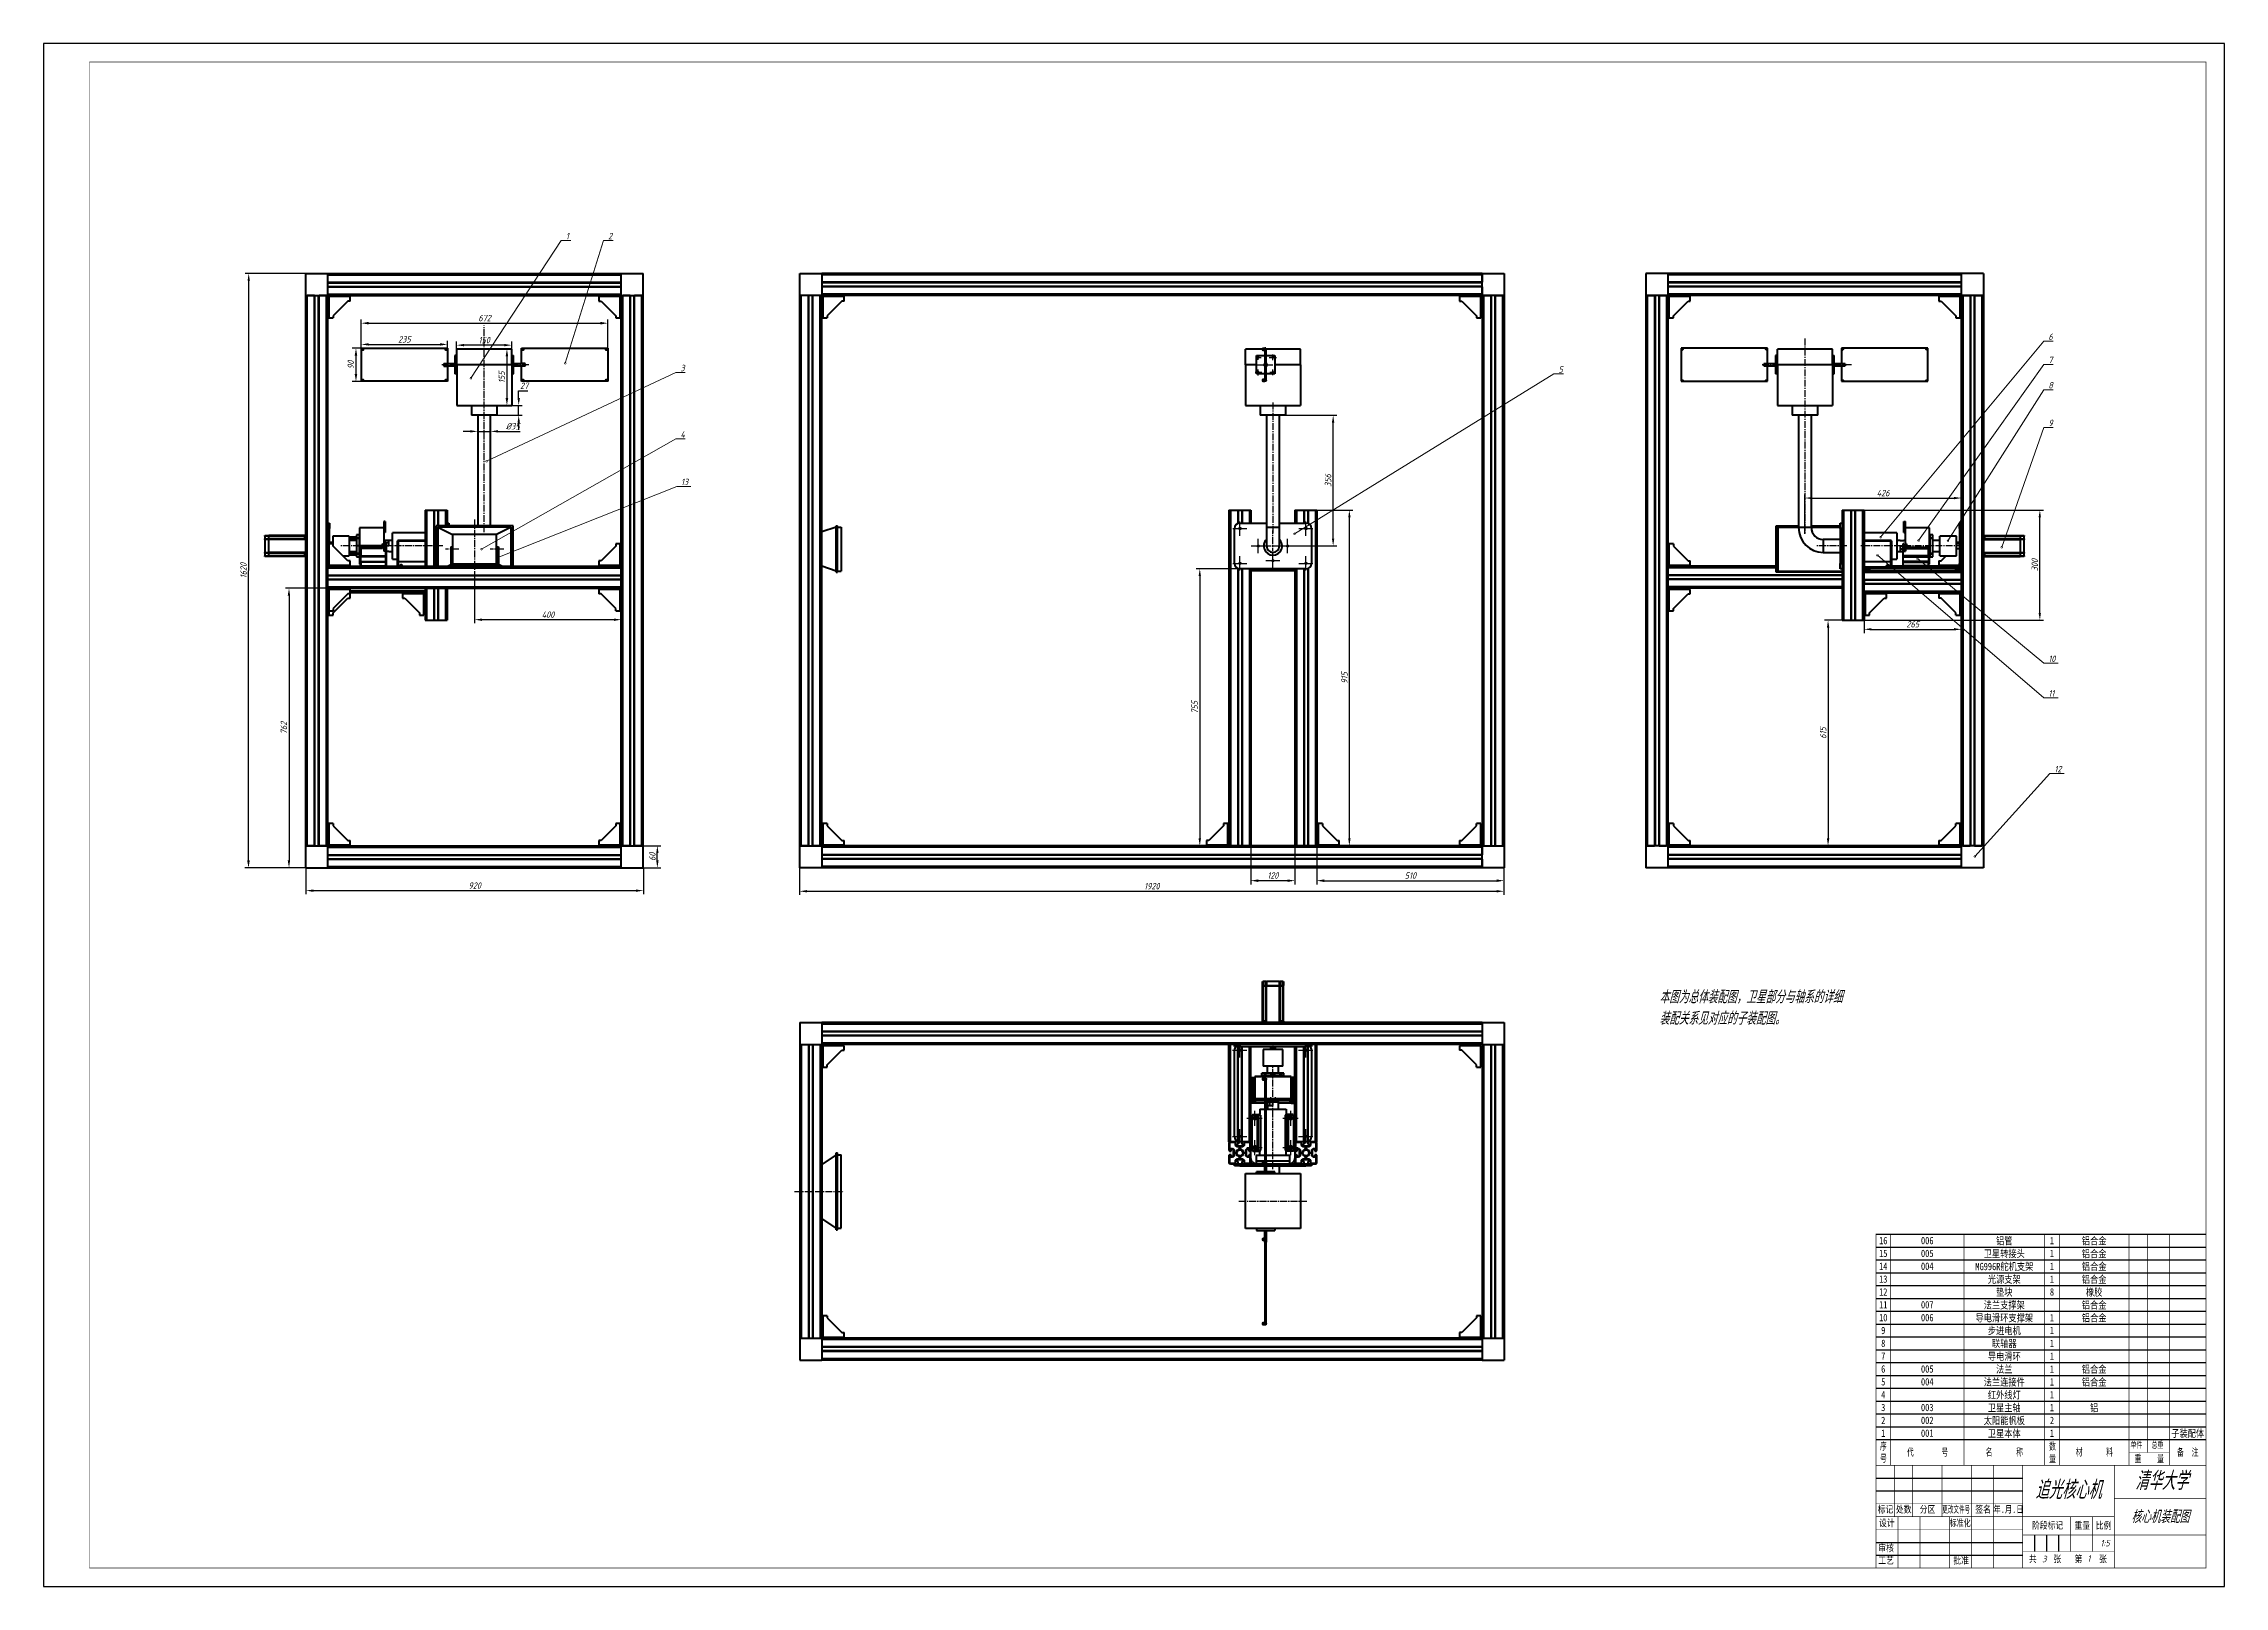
# Model space of a CAD drawing. Header units: millimetres. Extents: x 50 to 1239, y 50 to 891.
import ezdxf
from ezdxf import colors
from ezdxf.entities.mleader import LeaderData, LeaderLine
from ezdxf.enums import TextEntityAlignment as Align
from ezdxf.math import Vec2, Vec3

# ---------------------------------------------------------------- set-up
doc = ezdxf.new("R2010")
doc.units = ezdxf.units.MM
doc.header["$LTSCALE"] = 5
doc.linetypes.add('CENTER', pattern=[50.8, 31.75, -6.35, 6.35, -6.35])
doc.linetypes.add('CENTER2', pattern=[1.125, 0.75, -0.125, 0.125, -0.125])
doc.layers.add('draw', color=7, linetype='Continuous')
doc.layers.add('tf', color=7, linetype='Continuous')
for name, color, linetype, lineweight in [('尺寸标注', 7, 'Continuous', 25), ('文字标注', 7, 'Continuous', 25), ('点画线', 1, 'CENTER', 25), ('粗实线', 7, 'Continuous', 50), ('细实线', 3, 'Continuous', 25)]:
    doc.layers.add(name, color=color, linetype=linetype, lineweight=lineweight)
doc.styles.add('BIAOTILAN', font='SimSun.ttf', dxfattribs={"width": 0.66, "height": 7})
doc.styles.add('LABLE_FS', font='SimSun.ttf', dxfattribs={"width": 0.66, "height": 4})
doc.styles.add('国标汉字3.5', font='gbeitc.shx', dxfattribs={"height": 3.5, "bigfont": 'gbcbig.shx'})
doc.dimstyles.new('国标尺寸', dxfattribs={"dimtxt": 3.5, "dimasz": 4, "dimexe": 2, "dimexo": 0, "dimgap": 1, "dimtad": 1, "dimtoh": 1, "dimdsep": 46, "dimtxsty": '国标汉字3.5', "dimcen": 3.5, "dimaunit": 1, "dimadec": 0, "dimazin": 1, "dimtfac": 1, "dimtmove": 0, "dimatfit": 3, "dimfxl": 1, "dimarcsym": 2})

msp = doc.modelspace()

# ---------------------------------------------------------------- texts
at = {"layer": '尺寸标注', "ltscale": 0.1, "insert": (930.958, 374.83), "char_height": 7, "attachment_point": 1, "style": '国标汉字3.5'}
msp.add_mtext_dynamic_manual_height_columns('本图为总体装配图，卫星部分与轴系的详细装配关系见对应的子装配图。', width=103.81991, gutter_width=17.5, heights=[0], dxfattribs=at)
at = {"layer": '尺寸标注', "lineweight": 15, "insert": (1204, 88), "char_height": 7, "attachment_point": 5, "style": '国标汉字3.5'}
msp.add_mtext_dynamic_manual_height_columns('核心机装配图', width=50, gutter_width=17.5, heights=[0], dxfattribs=at)
at = {"layer": '文字标注', "attachment_point": 1, "style": '国标汉字3.5'}
for s, insert, char_height, width in [('追光核心机', (1135.896, 107.663), 10, 60), ('清华大学', (1190.344, 112.553), 10, 60), ('1:5', (1171.418, 75.357), 3.5, 8.84742)]:
    msp.add_mtext(s, dxfattribs=dict(at, insert=insert, char_height=char_height, width=width))
at = {"layer": '文字标注', "char_height": 3.5, "attachment_point": 1, "style": '国标汉字3.5'}
for s, insert in [('3', (1139.705, 66.681)), ('1', (1164.322, 66.983))]:
    msp.add_mtext_dynamic_manual_height_columns(s, width=3.59951, gutter_width=50, heights=[0], dxfattribs=dict(at, insert=insert))

# ---------------------------------------------------------------- blocks, each defined once
blk = doc.blocks.new('BTLABLE')
for points in [[(0, 0, 0.3, 0.3, 0), (0, 7, 0.3, 0.3, 0), (0, 14, 0, 0, 0)], [(8, 0, 0.3, 0.3, 0), (8, 7, 0.3, 0.3, 0), (8, 14, 0, 0, 0)], [(48, 0, 0.3, 0.3, 0), (48, 7, 0.3, 0.3, 0), (48, 14, 0, 0, 0)], [(92, 0, 0.3, 0.3, 0), (92, 7, 0.3, 0.3, 0), (92, 14, 0, 0, 0)], [(100, 0, 0.3, 0.3, 0), (100, 7, 0.3, 0.3, 0), (100, 14, 0, 0, 0)], [(138, 0, 0.3, 0.3, 0), (138, 7, 0.3, 0.3, 0), (138, 14, 0, 0, 0)], [(148, 7, 0.3, 0.3, 0), (148, 14, 0, 0, 0)], [(160, 0, 0.3, 0.3, 0), (160, 7, 0.3, 0.3, 0), (160, 14, 0, 0, 0)], [(180, 0, 0.3, 0.3, 0), (180, 7, 0.3, 0.3, 0), (180, 14, 0, 0, 0)]]:
    blk.add_lwpolyline(points, format="xyseb")
at = {"const_width": 0.3}
for points in [[(0, 14), (180, 14)], [(0, 0), (180, 0)]]:
    blk.add_lwpolyline(points, dxfattribs=at)
at = {"layer": 'draw', "const_width": 0.3}
blk.add_lwpolyline([(138, 7), (160, 7)], dxfattribs=at)
at = {"layer": 'draw', "style": 'LABLE_FS'}
for s, insert, char_height, width, attachment_point in [('序号', (4.1, 6.9), 4, 6.097, 5), ('数量', (96.3, 6.9), 4, 6.097, 5), ('单件', (138.8, 12.9), 3.5, 8, 1), ('总重', (150.3, 12.9), 3.5, 8, 1), ('代       号', (28.2, 6.9), 4, 29.768, 5), ('名      称', (70, 7), 4, 34.43, 5), ('材      料', (119.1, 7), 4, 34.43, 5), ('重    量', (149, 3.5), 4, 19.726, 5), ('备  注', (170, 6.9), 4, 17.215, 5)]:
    blk.add_mtext(s, dxfattribs=dict(at, insert=insert, char_height=char_height, width=width, attachment_point=attachment_point))
blk = doc.blocks.new('Btl')
at = {"const_width": 0.3}
for points in [[(-180, 56), (-180, 0)], [(0, 56), (-180, 56)], [(0, 0), (0, 56)], [(-180, 0), (0, 0)]]:
    blk.add_lwpolyline(points, dxfattribs=at)
at = {"layer": 'tf'}
for p, q in [((-180, 49), (-100, 49)), ((-180, 42), (-100, 42)), ((-180, 14), (-100, 14)), ((-93.5, 18), (-93.5, 9)), ((-87, 18), (-87, 9)), ((-80.5, 18), (-80.5, 9)), ((-180, 7), (-100, 7))]:
    blk.add_line(p, q, dxfattribs=at)
at = {"layer": 'tf', "const_width": 0.3}
for points in [[(-170, 56), (-170, 28)], [(-160, 56), (-160, 28)], [(-144, 56), (-144, 28)], [(-128, 56), (-128, 28)], [(-116, 56), (-116, 28)], [(-100, 56), (-100, 0)], [(-50, 56), (-50, 0)], [(-50, 38), (0, 38)], [(-180, 35), (-100, 35)], [(-100, 28), (-180, 28)], [(-168, 28), (-168, 0)], [(-156, 28), (-156, 0)], [(-140, 28), (-140, 0)], [(-128, 28), (-128, 0)], [(-116, 28), (-116, 0)], [(-100, 28), (-50, 28)], [(-74, 28), (-74, 9)], [(-62, 28), (-62, 18), (-62, 9)], [(-180, 21), (-100, 21)], [(-100, 18), (-50, 18)], [(-50, 18), (0, 18)], [(-100, 9), (-50, 9)]]:
    blk.add_lwpolyline(points, dxfattribs=at)
at = {"layer": 'tf'}
blk.add_blockref('BTLABLE', (-180, 56), dxfattribs=at)
at = {"style": 'BIAOTILAN'}
for s, width, p in [('标记', 0.8, (-179, 30.1)), ('设计', 0.8, (-178.3, 22.7)), ('处数', 0.8, (-169.1, 30.1)), ('分区', 0.8, (-156.1, 30.1)), ('更改文件号', 0.57, (-143.8, 30.1)), ('标准化', 0.72, (-139.8, 22.7)), ('签名', 0.8, (-125.8, 30.1)), ('年.月.日', 0.75, (-115.9, 30.1)), ('阶段标记', 0.8, (-94.9, 21.4)), ('重量', 0.8, (-71.7, 21.3)), ('比例', 0.8, (-60.1, 21.3)), ('审核', 0.8, (-178.7, 9)), ('工艺', 0.8, (-178.7, 2.3)), ('批准', 0.8, (-137.8, 2.3)), ('共    张', 0.8, (-96.6, 3.1))]:
    blk.add_text(s, height=3.8, dxfattribs=dict(at, width=width)).set_placement(p)
at = {"style": 'BIAOTILAN', "width": 0.8}
blk.add_text('第    张', height=3.8, dxfattribs=at).set_placement((-62.9, 5.1), align=Align.MIDDLE)
blk = doc.blocks.new('tf')
at = {"layer": 'tf', "color": 0, "lineweight": 25}
blk.add_lwpolyline([(-594.5, -420.5), (594.5, -420.5), (594.5, 420.5), (-594.5, 420.5)], close=True, dxfattribs=at)
at = {"layer": 'tf', "color": 0, "lineweight": 25, "const_width": 0.3}
blk.add_lwpolyline([(-569.5, -410.5), (584.5, -410.5), (584.5, 410.5), (-569.5, 410.5)], close=True, dxfattribs=at)
at = {"layer": 'tf', "color": 0, "lineweight": 25}
blk.add_blockref('Btl', (584.5, -410.5), dxfattribs=at)
blk = doc.blocks.new('lable')
at = {"lineweight": 25}
for p, q in [((0, 7), (180, 7)), ((0, 0), (180, 0))]:
    blk.add_line(p, q, dxfattribs=at)
at = {"lineweight": 25, "const_width": 0.3}
for points in [[(0, 0), (0, 7)], [(8, 0), (8, 7)], [(48, 0), (48, 7)], [(92, 0), (92, 7)], [(100, 0), (100, 7)], [(138, 0), (138, 7)], [(148, 0), (148, 7)], [(160, 0), (160, 7)], [(180, 0), (180, 7)]]:
    blk.add_lwpolyline(points, dxfattribs=at)
at = {"layer": 'draw', "lineweight": 25, "style": 'LABLE_FS', "width": 0.8}
for tag, p in [('NO', (4, 3.5)), ('DIA_NO', (28, 3.5)), ('NAME', (70, 3.5)), ('NUM', (96, 3.5)), ('MATERIAL', (119, 3.5)), ('ONE', (143, 3.5)), ('ALL', (154, 3.5)), ('NOTICE', (170, 3.5))]:
    blk.add_attdef(tag, text='', height=4, dxfattribs=at).set_placement(p, align=Align.MIDDLE)
blk = doc.blocks.new('*U22')
at = {"layer": '点画线', "color": 0, "linetype": 'CENTER2', "transparency": 16777216}
blk.add_line((0, 37.6), (0, -34.1), dxfattribs=at)
blk = doc.blocks.new('*U23')
at = {"layer": '点画线', "color": 0, "linetype": 'CENTER2', "transparency": 16777216}
for p, q in [((-8.5, 0), (-1, 0)), ((0, 1), (0, 8.5)), ((1, 0), (8.5, 0)), ((0, -8.5), (0, -1))]:
    blk.add_line(p, q, dxfattribs=at)
at = {"layer": '点画线', "color": 0, "linetype": 'Continuous', "transparency": 16777216}
for p, q in [((-0.5, 0), (0.5, 0)), ((0, -0.5), (0, 0.5))]:
    blk.add_line(p, q, dxfattribs=at)
blk = doc.blocks.new('*U24')
at = {"layer": '点画线', "color": 0, "linetype": 'CENTER2', "transparency": 16777216}
for p, q in [((-3.94, 0), (-0.088, 0)), ((0, 0.088), (0, 3.94)), ((0.088, 0), (3.94, 0)), ((0, -3.94), (0, -0.088))]:
    blk.add_line(p, q, dxfattribs=at)
at = {"layer": '点画线', "color": 0, "linetype": 'Continuous', "transparency": 16777216}
for p, q in [((-0.044, 0), (0.044, 0)), ((0, -0.044), (0, 0.044))]:
    blk.add_line(p, q, dxfattribs=at)
blk = doc.blocks.new('*U25')
at = {"layer": '点画线', "color": 0, "linetype": 'CENTER2', "transparency": 16777216}
for p, q in [((-3.94, 0), (-0.088, 0)), ((0, 0.088), (0, 3.94)), ((0.088, 0), (3.94, 0)), ((0, -3.94), (0, -0.088))]:
    blk.add_line(p, q, dxfattribs=at)
at = {"layer": '点画线', "color": 0, "linetype": 'Continuous', "transparency": 16777216}
for p, q in [((-0.044, 0), (0.044, 0)), ((0, -0.044), (0, 0.044))]:
    blk.add_line(p, q, dxfattribs=at)
blk = doc.blocks.new('*U26')
at = {"layer": '点画线', "color": 0, "linetype": 'CENTER2', "transparency": 16777216}
for p, q in [((-3.94, 0), (-0.088, 0)), ((0, 0.088), (0, 3.94)), ((0.088, 0), (3.94, 0)), ((0, -3.94), (0, -0.088))]:
    blk.add_line(p, q, dxfattribs=at)
at = {"layer": '点画线', "color": 0, "linetype": 'Continuous', "transparency": 16777216}
for p, q in [((-0.044, 0), (0.044, 0)), ((0, -0.044), (0, 0.044))]:
    blk.add_line(p, q, dxfattribs=at)
blk = doc.blocks.new('*U27')
at = {"layer": '点画线', "color": 0, "linetype": 'CENTER2', "transparency": 16777216}
for p, q in [((-3.94, 0), (-0.088, 0)), ((0, 0.088), (0, 3.94)), ((0.088, 0), (3.94, 0)), ((0, -3.94), (0, -0.088))]:
    blk.add_line(p, q, dxfattribs=at)
at = {"layer": '点画线', "color": 0, "linetype": 'Continuous', "transparency": 16777216}
for p, q in [((-0.044, 0), (0.044, 0)), ((0, -0.044), (0, 0.044))]:
    blk.add_line(p, q, dxfattribs=at)
blk = doc.blocks.new('*U28')
at = {"layer": '点画线', "color": 0, "linetype": 'CENTER2', "transparency": 16777216}
for p, q in [((-3.86, 0), (-0.072, 0)), ((0, 0.072), (0, 3.86)), ((0.072, 0), (3.86, 0)), ((0, -3.86), (0, -0.072))]:
    blk.add_line(p, q, dxfattribs=at)
at = {"layer": '点画线', "color": 0, "linetype": 'Continuous', "transparency": 16777216}
for p, q in [((-0.036, 0), (0.036, 0)), ((0, -0.036), (0, 0.036))]:
    blk.add_line(p, q, dxfattribs=at)
blk = doc.blocks.new('*U29')
at = {"layer": '点画线', "color": 0, "linetype": 'CENTER2', "transparency": 16777216}
for p, q in [((-3.86, 0), (-0.072, 0)), ((0, 0.072), (0, 3.86)), ((0.072, 0), (3.86, 0)), ((0, -3.86), (0, -0.072))]:
    blk.add_line(p, q, dxfattribs=at)
at = {"layer": '点画线', "color": 0, "linetype": 'Continuous', "transparency": 16777216}
for p, q in [((-0.036, 0), (0.036, 0)), ((0, -0.036), (0, 0.036))]:
    blk.add_line(p, q, dxfattribs=at)
blk = doc.blocks.new('*U30')
at = {"layer": '点画线', "color": 0, "linetype": 'CENTER2', "transparency": 16777216}
for p, q in [((-3.86, 0), (-0.072, 0)), ((0, 0.072), (0, 3.86)), ((0.072, 0), (3.86, 0)), ((0, -3.86), (0, -0.072))]:
    blk.add_line(p, q, dxfattribs=at)
at = {"layer": '点画线', "color": 0, "linetype": 'Continuous', "transparency": 16777216}
for p, q in [((-0.036, 0), (0.036, 0)), ((0, -0.036), (0, 0.036))]:
    blk.add_line(p, q, dxfattribs=at)
blk = doc.blocks.new('*U31')
at = {"layer": '点画线', "color": 0, "linetype": 'CENTER2', "transparency": 16777216}
blk.add_line((0, -44.8), (0, 10.9), dxfattribs=at)
blk = doc.blocks.new('*U32')
at = {"layer": '点画线', "color": 0, "linetype": 'CENTER2', "transparency": 16777216}
blk.add_line((0, 72.5), (0, -34.1), dxfattribs=at)
blk = doc.blocks.new('*U33')
at = {"layer": '点画线', "color": 0, "linetype": 'CENTER2', "transparency": 16777216}
blk.add_line((8.13, 0), (-8.13, 0), dxfattribs=at)
blk = doc.blocks.new('*U34')
at = {"layer": '点画线', "color": 0, "linetype": 'CENTER2', "transparency": 16777216}
blk.add_line((0, -33.6), (0, 79.1), dxfattribs=at)
blk = doc.blocks.new('*U35')
at = {"layer": '点画线', "color": 0, "linetype": 'CENTER2', "transparency": 16777216}
blk.add_line((3.7, 0), (-3.7, 0), dxfattribs=at)
blk = doc.blocks.new('*U36')
at = {"layer": '点画线', "color": 0, "linetype": 'CENTER2', "transparency": 16777216}
blk.add_line((3.7, 0), (-3.7, 0), dxfattribs=at)
blk = doc.blocks.new('*U37')
at = {"layer": '点画线', "color": 0, "linetype": 'CENTER2', "transparency": 16777216}
blk.add_line((22.3, 0), (-33.7, 0), dxfattribs=at)
blk = doc.blocks.new('*U38')
at = {"layer": '点画线', "color": 0, "linetype": 'CENTER2', "transparency": 16777216}
blk.add_line((-18.5, 0), (18.5, 0), dxfattribs=at)
blk = doc.blocks.new('*U39')
at = {"layer": '点画线', "color": 0, "linetype": 'CENTER2', "transparency": 16777216}
blk.add_line((0, 14.5), (0, -14.5), dxfattribs=at)
blk = doc.blocks.new('*U40')
at = {"layer": '点画线', "color": 0, "linetype": 'CENTER2', "transparency": 16777216}
blk.add_line((42.1, 0), (-5.3, 0), dxfattribs=at)
blk = doc.blocks.new('*U41')
at = {"layer": '点画线', "color": 0, "linetype": 'CENTER2', "transparency": 16777216}
for p, q in [((-4.3, 0), (-0.16, 0)), ((0, 0.16), (0, 4.3)), ((0.16, 0), (4.3, 0)), ((0, -4.3), (0, -0.16))]:
    blk.add_line(p, q, dxfattribs=at)
at = {"layer": '点画线', "color": 0, "linetype": 'Continuous', "transparency": 16777216}
for p, q in [((-0.08, 0), (0.08, 0)), ((0, -0.08), (0, 0.08))]:
    blk.add_line(p, q, dxfattribs=at)
blk = doc.blocks.new('*U42')
at = {"layer": '点画线', "color": 0, "linetype": 'CENTER2', "transparency": 16777216}
for p, q in [((-2.1, 0), (-0.1, 0)), ((0, 0.1), (0, 1.7)), ((0.1, 0), (1.9, 0)), ((0, -1.5), (0, -0.1))]:
    blk.add_line(p, q, dxfattribs=at)
at = {"layer": '点画线', "color": 0, "linetype": 'Continuous', "transparency": 16777216}
blk.add_line((0, 0), (0, 0), dxfattribs=at)
blk.add_line((0, 0), (0, 0), dxfattribs=at)
blk = doc.blocks.new('*U43')
at = {"layer": '点画线', "color": 0, "linetype": 'CENTER2', "transparency": 16777216}
for p, q in [((-1.7, 0), (-0.1, 0)), ((0, 0.1), (0, 1.4)), ((0.1, 0), (1.4, 0)), ((0, -1.6), (0, -0.1))]:
    blk.add_line(p, q, dxfattribs=at)
at = {"layer": '点画线', "color": 0, "linetype": 'Continuous', "transparency": 16777216}
blk.add_line((0, 0), (0, 0), dxfattribs=at)
blk.add_line((0, 0), (0, 0), dxfattribs=at)
blk = doc.blocks.new('*U44')
at = {"layer": '点画线', "color": 0, "linetype": 'CENTER2', "transparency": 16777216}
for p, q in [((-1.6, 0), (-0.1, 0)), ((0, 0.1), (0, 1.4)), ((0.1, 0), (2, 0)), ((0, -1.9), (0, -0.1))]:
    blk.add_line(p, q, dxfattribs=at)
at = {"layer": '点画线', "color": 0, "linetype": 'Continuous', "transparency": 16777216}
blk.add_line((0, 0), (0, 0), dxfattribs=at)
blk.add_line((0, 0), (0, 0), dxfattribs=at)
blk = doc.blocks.new('*U45')
at = {"layer": '点画线', "color": 0, "linetype": 'CENTER2', "transparency": 16777216}
for p, q in [((-1.4, 0), (-0.1, 0)), ((0, 0.1), (0, 1.4)), ((0.1, 0), (1.6, 0)), ((0, -1.2), (0, -0.1))]:
    blk.add_line(p, q, dxfattribs=at)
at = {"layer": '点画线', "color": 0, "linetype": 'Continuous', "transparency": 16777216}
blk.add_line((0, 0), (0, 0), dxfattribs=at)
blk.add_line((0, 0), (0, 0), dxfattribs=at)
blk = doc.blocks.new('*U46')
at = {"layer": '点画线', "color": 0, "linetype": 'CENTER2', "transparency": 16777216}
for p, q in [((-4.34, 0), (-0.168, 0)), ((0, 0.168), (0, 4.34)), ((0.168, 0), (4.34, 0)), ((0, -4.34), (0, -0.168))]:
    blk.add_line(p, q, dxfattribs=at)
at = {"layer": '点画线', "color": 0, "linetype": 'Continuous', "transparency": 16777216}
for p, q in [((-0.084, 0), (0.084, 0)), ((0, -0.084), (0, 0.084))]:
    blk.add_line(p, q, dxfattribs=at)
blk = doc.blocks.new('*U47')
at = {"layer": '点画线', "color": 0, "linetype": 'CENTER2', "transparency": 16777216}
for p, q in [((-4.34, 0), (-0.168, 0)), ((0, 0.168), (0, 4.34)), ((0.168, 0), (4.34, 0)), ((0, -4.34), (0, -0.168))]:
    blk.add_line(p, q, dxfattribs=at)
at = {"layer": '点画线', "color": 0, "linetype": 'Continuous', "transparency": 16777216}
for p, q in [((-0.084, 0), (0.084, 0)), ((0, -0.084), (0, 0.084))]:
    blk.add_line(p, q, dxfattribs=at)
blk = doc.blocks.new('*U48')
at = {"layer": '点画线', "color": 0, "linetype": 'CENTER2', "transparency": 16777216}
for p, q in [((-4.34, 0), (-0.168, 0)), ((0, 0.168), (0, 4.34)), ((0.168, 0), (4.34, 0)), ((0, -4.34), (0, -0.168))]:
    blk.add_line(p, q, dxfattribs=at)
at = {"layer": '点画线', "color": 0, "linetype": 'Continuous', "transparency": 16777216}
for p, q in [((-0.084, 0), (0.084, 0)), ((0, -0.084), (0, 0.084))]:
    blk.add_line(p, q, dxfattribs=at)
blk = doc.blocks.new('*U49')
at = {"layer": '点画线', "color": 0, "linetype": 'CENTER2', "transparency": 16777216}
for p, q in [((-4.34, 0), (-0.168, 0)), ((0, 0.168), (0, 4.34)), ((0.168, 0), (4.34, 0)), ((0, -4.34), (0, -0.168))]:
    blk.add_line(p, q, dxfattribs=at)
at = {"layer": '点画线', "color": 0, "linetype": 'Continuous', "transparency": 16777216}
for p, q in [((-0.084, 0), (0.084, 0)), ((0, -0.084), (0, 0.084))]:
    blk.add_line(p, q, dxfattribs=at)
blk = doc.blocks.new('*U50')
at = {"layer": '点画线', "color": 0, "linetype": 'CENTER2', "transparency": 16777216}
for p, q in [((-3.98, 0), (-0.096, 0)), ((0, 0.096), (0, 3.98)), ((0.096, 0), (3.98, 0)), ((0, -3.98), (0, -0.096))]:
    blk.add_line(p, q, dxfattribs=at)
at = {"layer": '点画线', "color": 0, "linetype": 'Continuous', "transparency": 16777216}
for p, q in [((-0.048, 0), (0.048, 0)), ((0, -0.048), (0, 0.048))]:
    blk.add_line(p, q, dxfattribs=at)
blk = doc.blocks.new('*U51')
at = {"layer": '点画线', "color": 0, "linetype": 'CENTER2', "transparency": 16777216}
for p, q in [((-3.98, 0), (-0.096, 0)), ((0, 0.096), (0, 3.98)), ((0.096, 0), (3.98, 0)), ((0, -3.98), (0, -0.096))]:
    blk.add_line(p, q, dxfattribs=at)
at = {"layer": '点画线', "color": 0, "linetype": 'Continuous', "transparency": 16777216}
for p, q in [((-0.048, 0), (0.048, 0)), ((0, -0.048), (0, 0.048))]:
    blk.add_line(p, q, dxfattribs=at)
blk = doc.blocks.new('*U52')
at = {"layer": '点画线', "color": 0, "linetype": 'CENTER2', "transparency": 16777216}
for p, q in [((-3.98, 0), (-0.096, 0)), ((0, 0.096), (0, 3.98)), ((0.096, 0), (3.98, 0)), ((0, -3.98), (0, -0.096))]:
    blk.add_line(p, q, dxfattribs=at)
at = {"layer": '点画线', "color": 0, "linetype": 'Continuous', "transparency": 16777216}
for p, q in [((-0.048, 0), (0.048, 0)), ((0, -0.048), (0, 0.048))]:
    blk.add_line(p, q, dxfattribs=at)
blk = doc.blocks.new('*U53')
at = {"layer": '点画线', "color": 0, "linetype": 'CENTER2', "transparency": 16777216}
for p, q in [((-3.98, 0), (-0.096, 0)), ((0, 0.096), (0, 3.98)), ((0.096, 0), (3.98, 0)), ((0, -3.98), (0, -0.096))]:
    blk.add_line(p, q, dxfattribs=at)
at = {"layer": '点画线', "color": 0, "linetype": 'Continuous', "transparency": 16777216}
for p, q in [((-0.048, 0), (0.048, 0)), ((0, -0.048), (0, 0.048))]:
    blk.add_line(p, q, dxfattribs=at)
blk = doc.blocks.new('*U54')
at = {"layer": '点画线', "color": 0, "linetype": 'CENTER2', "transparency": 16777216}
blk.add_line((-23.1, 0), (3.8, 0), dxfattribs=at)
blk = doc.blocks.new('*U55')
at = {"layer": '点画线', "color": 0, "linetype": 'CENTER2', "transparency": 16777216}
blk.add_line((43.4, 0), (-5.5, 0), dxfattribs=at)
blk = doc.blocks.new('*U56')
at = {"layer": '点画线', "color": 0, "linetype": 'CENTER2', "transparency": 16777216}
blk.add_line((8, 0), (-48.1, 0), dxfattribs=at)
blk = doc.blocks.new('*D57')
at = {"layer": 'Defpoints', "color": 0, "ltscale": 0.1, "transparency": 16777216}
for p in [(193, 441.7), (377, 441.7), (377, 429.3)]:
    blk.add_point(p, dxfattribs=at)
at = {"layer": '尺寸标注', "color": 0, "lineweight": -2, "ltscale": 0.1, "transparency": 16777216}
for p, q in [((193, 441.7), (193, 427.3)), ((377, 441.7), (377, 427.3)), ((197, 429.3), (373, 429.3))]:
    blk.add_line(p, q, dxfattribs=at)
at = {"layer": '尺寸标注', "color": 0, "ltscale": 0.1, "transparency": 16777216}
for points in [[(197, 429.9), (197, 428.6), (193, 429.3)], [(373, 429.9), (373, 428.6), (377, 429.3)]]:
    blk.add_solid(points, dxfattribs=at)
at = {"layer": '尺寸标注', "color": 0, "ltscale": 0.1, "transparency": 16777216, "insert": (285, 432), "char_height": 3.5, "attachment_point": 5, "style": '国标汉字3.5'}
blk.add_mtext('920', dxfattribs=at)
blk = doc.blocks.new('_DotSmall')
at = {"color": 0, "linetype": 'ByBlock', "lineweight": 15, "const_width": 0.5}
blk.add_lwpolyline([(-0.0625, 0, 1), (0.0625, 0, 1)], format="xyb", close=True, dxfattribs=at)
blk = doc.blocks.new('*D58')
at = {"layer": 'Defpoints', "color": 0, "ltscale": 0.1, "transparency": 16777216}
for p in [(161.8, 765.7), (193, 765.7), (192.8, 441.7)]:
    blk.add_point(p, dxfattribs=at)
at = {"layer": '尺寸标注', "color": 0, "lineweight": -2, "ltscale": 0.1, "transparency": 16777216}
for p, q in [((193, 765.7), (159.8, 765.7)), ((161.7, 445.7), (161.8, 761.7)), ((192.8, 441.7), (159.7, 441.7))]:
    blk.add_line(p, q, dxfattribs=at)
at = {"layer": '尺寸标注', "color": 0, "ltscale": 0.1, "transparency": 16777216}
for points in [[(161.2, 761.7), (162.5, 761.7), (161.8, 765.7)], [(161, 445.7), (162.4, 445.7), (161.7, 441.7)]]:
    blk.add_solid(points, dxfattribs=at)
at = {"layer": '尺寸标注', "color": 0, "ltscale": 0.1, "transparency": 16777216, "insert": (159, 603.7), "char_height": 3.5, "attachment_point": 5, "rotation": 89.9768, "style": '国标汉字3.5'}
blk.add_mtext('1620', dxfattribs=at)
blk = doc.blocks.new('*D59')
at = {"layer": 'Defpoints', "color": 0, "ltscale": 0.1, "transparency": 16777216}
for p in [(270.2, 727), (223.2, 724.9), (270.2, 724.9)]:
    blk.add_point(p, dxfattribs=at)
at = {"layer": '尺寸标注', "color": 0, "lineweight": -2, "ltscale": 0.1, "transparency": 16777216}
for p, q in [((223.2, 724.9), (223.2, 729)), ((227.2, 727), (266.2, 727)), ((270.2, 724.9), (270.2, 729))]:
    blk.add_line(p, q, dxfattribs=at)
at = {"layer": '尺寸标注', "color": 0, "ltscale": 0.1, "transparency": 16777216}
for points in [[(227.2, 727.7), (227.2, 726.4), (223.2, 727)], [(266.2, 727.7), (266.2, 726.4), (270.2, 727)]]:
    blk.add_solid(points, dxfattribs=at)
at = {"layer": '尺寸标注', "color": 0, "ltscale": 0.1, "transparency": 16777216, "insert": (246.7, 729.8), "char_height": 3.5, "attachment_point": 5, "style": '国标汉字3.5'}
blk.add_mtext('235', dxfattribs=at)
blk = doc.blocks.new('*D60')
at = {"layer": 'Defpoints', "color": 0, "ltscale": 0.1, "transparency": 16777216}
for p in [(223.2, 724.9), (220.3, 706.9), (223.2, 706.9)]:
    blk.add_point(p, dxfattribs=at)
at = {"layer": '尺寸标注', "color": 0, "lineweight": -2, "ltscale": 0.1, "transparency": 16777216}
for p, q in [((223.2, 724.9), (218.3, 724.9)), ((220.3, 720.9), (220.3, 710.9)), ((223.2, 706.9), (218.3, 706.9))]:
    blk.add_line(p, q, dxfattribs=at)
at = {"layer": '尺寸标注', "color": 0, "ltscale": 0.1, "transparency": 16777216}
for points in [[(219.6, 720.9), (221, 720.9), (220.3, 724.9)], [(219.6, 710.9), (221, 710.9), (220.3, 706.9)]]:
    blk.add_solid(points, dxfattribs=at)
at = {"layer": '尺寸标注', "color": 0, "ltscale": 0.1, "transparency": 16777216, "insert": (217.5, 715.9), "char_height": 3.5, "attachment_point": 5, "rotation": 90, "style": '国标汉字3.5'}
blk.add_mtext('90', dxfattribs=at)
blk = doc.blocks.new('*D61')
at = {"layer": 'Defpoints', "color": 0, "ltscale": 0.1, "transparency": 16777216}
for p in [(275.2, 726.6), (275.2, 724.5), (305.2, 724.5)]:
    blk.add_point(p, dxfattribs=at)
at = {"layer": '尺寸标注', "color": 0, "lineweight": -2, "ltscale": 0.1, "transparency": 16777216}
for p, q in [((275.2, 724.5), (275.2, 728.6)), ((301.2, 726.6), (279.2, 726.6)), ((305.2, 724.5), (305.2, 728.6))]:
    blk.add_line(p, q, dxfattribs=at)
at = {"layer": '尺寸标注', "color": 0, "ltscale": 0.1, "transparency": 16777216}
for points in [[(279.2, 727.3), (279.2, 726), (275.2, 726.6)], [(301.2, 727.3), (301.2, 726), (305.2, 726.6)]]:
    blk.add_solid(points, dxfattribs=at)
at = {"layer": '尺寸标注', "color": 0, "ltscale": 0.1, "transparency": 16777216, "insert": (290.2, 729.4), "char_height": 3.5, "attachment_point": 5, "style": '国标汉字3.5'}
blk.add_mtext('150', dxfattribs=at)
blk = doc.blocks.new('*D63')
at = {"layer": 'Defpoints', "color": 0, "ltscale": 0.1, "transparency": 16777216}
for p in [(305.2, 724.5), (302.6, 693.8), (305.2, 693.8)]:
    blk.add_point(p, dxfattribs=at)
at = {"layer": '尺寸标注', "color": 0, "lineweight": -2, "ltscale": 0.1, "transparency": 16777216}
for p, q in [((305.2, 724.5), (300.6, 724.5)), ((302.6, 720.5), (302.6, 697.8)), ((305.2, 693.8), (300.6, 693.8))]:
    blk.add_line(p, q, dxfattribs=at)
at = {"layer": '尺寸标注', "color": 0, "ltscale": 0.1, "transparency": 16777216}
for points in [[(301.9, 720.5), (303.3, 720.5), (302.6, 724.5)], [(301.9, 697.8), (303.3, 697.8), (302.6, 693.8)]]:
    blk.add_solid(points, dxfattribs=at)
at = {"layer": '尺寸标注', "color": 0, "ltscale": 0.1, "transparency": 16777216, "insert": (299.8, 709.1), "char_height": 3.5, "attachment_point": 5, "rotation": 90, "style": '国标汉字3.5'}
blk.add_mtext('155', dxfattribs=at)
blk = doc.blocks.new('*D64')
at = {"layer": 'Defpoints', "color": 0, "ltscale": 0.1, "transparency": 16777216}
for p in [(286.7, 679.6), (293.7, 679.6), (293.7, 679.6)]:
    blk.add_point(p, dxfattribs=at)
at = {"layer": '尺寸标注', "color": 0, "lineweight": -2, "ltscale": 0.1, "transparency": 16777216}
for p, q in [((282.7, 679.6), (278.7, 679.6)), ((286.7, 679.6), (286.7, 681.6)), ((286.7, 679.6), (293.7, 679.6)), ((293.7, 679.6), (293.7, 681.6)), ((297.7, 679.6), (309.8, 679.6))]:
    blk.add_line(p, q, dxfattribs=at)
at = {"layer": '尺寸标注', "color": 0, "ltscale": 0.1, "transparency": 16777216}
for points in [[(282.7, 680.3), (282.7, 679), (286.7, 679.6)], [(297.7, 680.3), (297.7, 679), (293.7, 679.6)]]:
    blk.add_solid(points, dxfattribs=at)
at = {"layer": '尺寸标注', "color": 0, "ltscale": 0.1, "transparency": 16777216, "insert": (305.8, 682.4), "char_height": 3.5, "attachment_point": 5, "style": '国标汉字3.5'}
blk.add_mtext('%%c35', dxfattribs=at)
blk = doc.blocks.new('*D65')
at = {"layer": 'Defpoints', "color": 0, "ltscale": 0.1, "transparency": 16777216}
for p in [(205, 594.1), (183.8, 441.7), (205, 441.7)]:
    blk.add_point(p, dxfattribs=at)
at = {"layer": '尺寸标注', "color": 0, "lineweight": -2, "ltscale": 0.1, "transparency": 16777216}
for p, q in [((205, 594.1), (181.8, 594.1)), ((183.8, 590.1), (183.8, 445.7)), ((205, 441.7), (181.8, 441.7))]:
    blk.add_line(p, q, dxfattribs=at)
at = {"layer": '尺寸标注', "color": 0, "ltscale": 0.1, "transparency": 16777216}
for points in [[(183.1, 590.1), (184.4, 590.1), (183.8, 594.1)], [(183.1, 445.7), (184.4, 445.7), (183.8, 441.7)]]:
    blk.add_solid(points, dxfattribs=at)
at = {"layer": '尺寸标注', "color": 0, "ltscale": 0.1, "transparency": 16777216, "insert": (181, 517.9), "char_height": 3.5, "attachment_point": 5, "rotation": 90, "style": '国标汉字3.5'}
blk.add_mtext('762', dxfattribs=at)
blk = doc.blocks.new('*D66')
at = {"layer": 'Defpoints', "color": 0, "ltscale": 0.1, "transparency": 16777216}
for p in [(377, 453.7), (384.6, 453.7), (377, 441.7)]:
    blk.add_point(p, dxfattribs=at)
at = {"layer": '尺寸标注', "color": 0, "lineweight": -2, "ltscale": 0.1, "transparency": 16777216}
for p, q in [((377, 453.7), (386.6, 453.7)), ((377, 441.7), (386.6, 441.7)), ((384.6, 445.7), (384.6, 449.7))]:
    blk.add_line(p, q, dxfattribs=at)
at = {"layer": '尺寸标注', "color": 0, "ltscale": 0.1, "transparency": 16777216}
for points in [[(384, 449.7), (385.3, 449.7), (384.6, 453.7)], [(384, 445.7), (385.3, 445.7), (384.6, 441.7)]]:
    blk.add_solid(points, dxfattribs=at)
at = {"layer": '尺寸标注', "color": 0, "ltscale": 0.1, "transparency": 16777216, "insert": (381.9, 447.7), "char_height": 3.5, "attachment_point": 5, "rotation": 90, "style": '国标汉字3.5'}
blk.add_mtext('60', dxfattribs=at)
blk = doc.blocks.new('*D67')
at = {"layer": 'Defpoints', "color": 0, "ltscale": 0.1, "transparency": 16777216}
for p in [(285, 602.6), (365, 602.6), (365, 577)]:
    blk.add_point(p, dxfattribs=at)
at = {"layer": '尺寸标注', "color": 0, "lineweight": -2, "ltscale": 0.1, "transparency": 16777216}
for p, q in [((285, 602.6), (285, 575)), ((365, 602.6), (365, 575)), ((289, 577), (361, 577))]:
    blk.add_line(p, q, dxfattribs=at)
at = {"layer": '尺寸标注', "color": 0, "ltscale": 0.1, "transparency": 16777216}
for points in [[(289, 577.6), (289, 576.3), (285, 577)], [(361, 577.6), (361, 576.3), (365, 577)]]:
    blk.add_solid(points, dxfattribs=at)
at = {"layer": '尺寸标注', "color": 0, "ltscale": 0.1, "transparency": 16777216, "insert": (325, 579.7), "char_height": 3.5, "attachment_point": 5, "style": '国标汉字3.5'}
blk.add_mtext('400', dxfattribs=at)
blk = doc.blocks.new('*D68')
at = {"layer": 'Defpoints', "color": 0, "ltscale": 0.1, "transparency": 16777216}
for p in [(462.2, 441.7), (846.2, 441.7), (846.2, 428.9)]:
    blk.add_point(p, dxfattribs=at)
at = {"layer": '尺寸标注', "color": 0, "lineweight": -2, "ltscale": 0.1, "transparency": 16777216}
for p, q in [((462.2, 441.7), (462.2, 426.9)), ((846.2, 441.7), (846.2, 426.9)), ((466.2, 428.9), (842.2, 428.9))]:
    blk.add_line(p, q, dxfattribs=at)
at = {"layer": '尺寸标注', "color": 0, "ltscale": 0.1, "transparency": 16777216}
for points in [[(466.2, 429.6), (466.2, 428.3), (462.2, 428.9)], [(842.2, 429.6), (842.2, 428.3), (846.2, 428.9)]]:
    blk.add_solid(points, dxfattribs=at)
at = {"layer": '尺寸标注', "color": 0, "ltscale": 0.1, "transparency": 16777216, "insert": (654.2, 431.7), "char_height": 3.5, "attachment_point": 5, "style": '国标汉字3.5'}
blk.add_mtext('1920', dxfattribs=at)
blk = doc.blocks.new('*D69')
at = {"layer": 'Defpoints', "color": 0, "ltscale": 0.1, "transparency": 16777216}
for p in [(744.2, 453.7), (846.2, 453.7), (846.2, 434.7)]:
    blk.add_point(p, dxfattribs=at)
at = {"layer": '尺寸标注', "color": 0, "lineweight": -2, "ltscale": 0.1, "transparency": 16777216}
for p, q in [((744.2, 453.7), (744.2, 432.7)), ((846.2, 453.7), (846.2, 432.7)), ((748.2, 434.7), (842.2, 434.7))]:
    blk.add_line(p, q, dxfattribs=at)
at = {"layer": '尺寸标注', "color": 0, "ltscale": 0.1, "transparency": 16777216}
for points in [[(748.2, 435.4), (748.2, 434), (744.2, 434.7)], [(842.2, 435.4), (842.2, 434), (846.2, 434.7)]]:
    blk.add_solid(points, dxfattribs=at)
at = {"layer": '尺寸标注', "color": 0, "ltscale": 0.1, "transparency": 16777216, "insert": (795.2, 437.5), "char_height": 3.5, "attachment_point": 5, "style": '国标汉字3.5'}
blk.add_mtext('510', dxfattribs=at)
blk = doc.blocks.new('*D70')
at = {"layer": 'Defpoints', "color": 0, "ltscale": 0.1, "transparency": 16777216}
for p in [(708.2, 453.9), (732.2, 453.7), (708.2, 434.7)]:
    blk.add_point(p, dxfattribs=at)
at = {"layer": '尺寸标注', "color": 0, "lineweight": -2, "ltscale": 0.1, "transparency": 16777216}
for p, q in [((708.2, 453.9), (708.2, 432.7)), ((732.2, 453.7), (732.2, 432.7)), ((728.2, 434.7), (712.2, 434.7))]:
    blk.add_line(p, q, dxfattribs=at)
at = {"layer": '尺寸标注', "color": 0, "ltscale": 0.1, "transparency": 16777216}
for points in [[(712.2, 435.4), (712.2, 434), (708.2, 434.7)], [(728.2, 435.4), (728.2, 434), (732.2, 434.7)]]:
    blk.add_solid(points, dxfattribs=at)
at = {"layer": '尺寸标注', "color": 0, "ltscale": 0.1, "transparency": 16777216, "insert": (720.2, 437.5), "char_height": 3.5, "attachment_point": 5, "style": '国标汉字3.5'}
blk.add_mtext('120', dxfattribs=at)
blk = doc.blocks.new('*D71')
at = {"layer": 'Defpoints', "color": 0, "ltscale": 0.1, "transparency": 16777216}
for p in [(744.2, 636.7), (744.2, 453.7), (761.9, 453.7)]:
    blk.add_point(p, dxfattribs=at)
at = {"layer": '尺寸标注', "color": 0, "lineweight": -2, "ltscale": 0.1, "transparency": 16777216}
for p, q in [((744.2, 636.7), (763.9, 636.7)), ((761.9, 632.7), (761.9, 457.7)), ((744.2, 453.7), (763.9, 453.7))]:
    blk.add_line(p, q, dxfattribs=at)
at = {"layer": '尺寸标注', "color": 0, "ltscale": 0.1, "transparency": 16777216}
for points in [[(761.3, 632.7), (762.6, 632.7), (761.9, 636.7)], [(761.3, 457.7), (762.6, 457.7), (761.9, 453.7)]]:
    blk.add_solid(points, dxfattribs=at)
at = {"layer": '尺寸标注', "color": 0, "ltscale": 0.1, "transparency": 16777216, "insert": (759.2, 545.2), "char_height": 3.5, "attachment_point": 5, "rotation": 90, "style": '国标汉字3.5'}
blk.add_mtext('915', dxfattribs=at)
blk = doc.blocks.new('*D72')
at = {"layer": 'Defpoints', "color": 0, "ltscale": 0.1, "transparency": 16777216}
for p in [(733, 604.7), (680.4, 453.7), (733, 453.7)]:
    blk.add_point(p, dxfattribs=at)
at = {"layer": '尺寸标注', "color": 0, "lineweight": -2, "ltscale": 0.1, "transparency": 16777216}
for p, q in [((733, 604.7), (678.4, 604.7)), ((680.4, 600.7), (680.4, 457.7)), ((733, 453.7), (678.4, 453.7))]:
    blk.add_line(p, q, dxfattribs=at)
at = {"layer": '尺寸标注', "color": 0, "ltscale": 0.1, "transparency": 16777216}
for points in [[(679.7, 600.7), (681, 600.7), (680.4, 604.7)], [(679.7, 457.7), (681, 457.7), (680.4, 453.7)]]:
    blk.add_solid(points, dxfattribs=at)
at = {"layer": '尺寸标注', "color": 0, "ltscale": 0.1, "transparency": 16777216, "insert": (677.6, 529.2), "char_height": 3.5, "attachment_point": 5, "rotation": 90, "style": '国标汉字3.5'}
blk.add_mtext('755', dxfattribs=at)
blk = doc.blocks.new('*D73')
at = {"layer": 'Defpoints', "color": 0, "ltscale": 0.1, "transparency": 16777216}
for p in [(720.2, 688.4), (753.1, 688.4), (720.2, 617.2)]:
    blk.add_point(p, dxfattribs=at)
at = {"layer": '尺寸标注', "color": 0, "lineweight": -2, "ltscale": 0.1, "transparency": 16777216}
for p, q in [((720.2, 688.4), (755.1, 688.4)), ((753.1, 621.2), (753.1, 684.4)), ((720.2, 617.2), (755.1, 617.2))]:
    blk.add_line(p, q, dxfattribs=at)
at = {"layer": '尺寸标注', "color": 0, "ltscale": 0.1, "transparency": 16777216}
for points in [[(752.4, 684.4), (753.7, 684.4), (753.1, 688.4)], [(752.4, 621.2), (753.7, 621.2), (753.1, 617.2)]]:
    blk.add_solid(points, dxfattribs=at)
at = {"layer": '尺寸标注', "color": 0, "ltscale": 0.1, "transparency": 16777216, "insert": (750.3, 652.8), "char_height": 3.5, "attachment_point": 5, "rotation": 90, "style": '国标汉字3.5'}
blk.add_mtext('356', dxfattribs=at)
blk = doc.blocks.new('*D74')
at = {"layer": 'Defpoints', "color": 0, "ltscale": 0.1, "transparency": 16777216}
for p in [(297.2, 693.8), (309, 693.8), (297.2, 688.4)]:
    blk.add_point(p, dxfattribs=at)
at = {"layer": '尺寸标注', "color": 0, "lineweight": -2, "ltscale": 0.1, "transparency": 16777216}
for p, q in [((309, 697.8), (309, 701.8)), ((309, 701.8), (314, 701.8)), ((297.2, 693.8), (311, 693.8)), ((309, 688.4), (309, 693.8)), ((297.2, 688.4), (311, 688.4)), ((309, 684.4), (309, 680.4))]:
    blk.add_line(p, q, dxfattribs=at)
at = {"layer": '尺寸标注', "color": 0, "ltscale": 0.1, "transparency": 16777216}
for points in [[(308.4, 697.8), (309.7, 697.8), (309, 693.8)], [(308.4, 684.4), (309.7, 684.4), (309, 688.4)]]:
    blk.add_solid(points, dxfattribs=at)
at = {"layer": '尺寸标注', "color": 0, "ltscale": 0.1, "transparency": 16777216, "insert": (312, 704.5), "char_height": 3.5, "attachment_point": 5, "style": '国标汉字3.5'}
blk.add_mtext('27', dxfattribs=at)
blk = doc.blocks.new('*D75')
at = {"layer": 'Defpoints', "color": 0, "ltscale": 0.1, "transparency": 16777216}
for p in [(357.6, 738.6), (223.2, 724.9), (357.6, 724.9)]:
    blk.add_point(p, dxfattribs=at)
at = {"layer": '尺寸标注', "color": 0, "lineweight": -2, "ltscale": 0.1, "transparency": 16777216}
for p, q in [((223.2, 724.9), (223.2, 740.6)), ((227.2, 738.6), (353.6, 738.6)), ((357.6, 724.9), (357.6, 740.6))]:
    blk.add_line(p, q, dxfattribs=at)
at = {"layer": '尺寸标注', "color": 0, "ltscale": 0.1, "transparency": 16777216}
for points in [[(227.2, 739.3), (227.2, 737.9), (223.2, 738.6)], [(353.6, 739.3), (353.6, 737.9), (357.6, 738.6)]]:
    blk.add_solid(points, dxfattribs=at)
at = {"layer": '尺寸标注', "color": 0, "ltscale": 0.1, "transparency": 16777216, "insert": (290.4, 741.4), "char_height": 3.5, "attachment_point": 5, "style": '国标汉字3.5'}
blk.add_mtext('672', dxfattribs=at)
blk = doc.blocks.new('*D76')
at = {"layer": 'Defpoints', "color": 0, "ltscale": 0.1, "transparency": 16777216}
for p in [(1042.6, 576.7), (1095.6, 576.7), (1095.6, 571.7)]:
    blk.add_point(p, dxfattribs=at)
at = {"layer": '尺寸标注', "color": 0, "lineweight": -2, "ltscale": 0.1, "transparency": 16777216}
for p, q in [((1042.6, 576.7), (1042.6, 569.7)), ((1046.6, 571.7), (1091.6, 571.7)), ((1095.6, 576.7), (1095.6, 569.7))]:
    blk.add_line(p, q, dxfattribs=at)
at = {"layer": '尺寸标注', "color": 0, "ltscale": 0.1, "transparency": 16777216}
for points in [[(1046.6, 572.4), (1046.6, 571.1), (1042.6, 571.7)], [(1091.6, 572.4), (1091.6, 571.1), (1095.6, 571.7)]]:
    blk.add_solid(points, dxfattribs=at)
at = {"layer": '尺寸标注', "color": 0, "ltscale": 0.1, "transparency": 16777216, "insert": (1069.1, 574.5), "char_height": 3.5, "attachment_point": 5, "style": '国标汉字3.5'}
blk.add_mtext('265', dxfattribs=at)
blk = doc.blocks.new('*D77')
at = {"layer": 'Defpoints', "color": 0, "ltscale": 0.1, "transparency": 16777216}
for p in [(1030.6, 576.7), (1022.9, 453.7), (1030.6, 453.7)]:
    blk.add_point(p, dxfattribs=at)
at = {"layer": '尺寸标注', "color": 0, "lineweight": -2, "ltscale": 0.1, "transparency": 16777216}
for p, q in [((1030.6, 576.7), (1020.9, 576.7)), ((1022.9, 572.7), (1022.9, 457.7)), ((1030.6, 453.7), (1020.9, 453.7))]:
    blk.add_line(p, q, dxfattribs=at)
at = {"layer": '尺寸标注', "color": 0, "ltscale": 0.1, "transparency": 16777216}
for points in [[(1022.3, 572.7), (1023.6, 572.7), (1022.9, 576.7)], [(1022.3, 457.7), (1023.6, 457.7), (1022.9, 453.7)]]:
    blk.add_solid(points, dxfattribs=at)
at = {"layer": '尺寸标注', "color": 0, "ltscale": 0.1, "transparency": 16777216, "insert": (1020.2, 515.2), "char_height": 3.5, "attachment_point": 5, "rotation": 90, "style": '国标汉字3.5'}
blk.add_mtext('615', dxfattribs=at)
blk = doc.blocks.new('*D78')
at = {"layer": 'Defpoints', "color": 0, "ltscale": 0.1, "transparency": 16777216}
for p in [(1030.6, 636.7), (1138.4, 636.7), (1030.6, 576.7)]:
    blk.add_point(p, dxfattribs=at)
at = {"layer": '尺寸标注', "color": 0, "lineweight": -2, "ltscale": 0.1, "transparency": 16777216}
for p, q in [((1030.6, 636.7), (1140.4, 636.7)), ((1138.4, 580.7), (1138.4, 632.7)), ((1030.6, 576.7), (1140.4, 576.7))]:
    blk.add_line(p, q, dxfattribs=at)
at = {"layer": '尺寸标注', "color": 0, "ltscale": 0.1, "transparency": 16777216}
for points in [[(1137.7, 632.7), (1139, 632.7), (1138.4, 636.7)], [(1137.7, 580.7), (1139, 580.7), (1138.4, 576.7)]]:
    blk.add_solid(points, dxfattribs=at)
at = {"layer": '尺寸标注', "color": 0, "ltscale": 0.1, "transparency": 16777216, "insert": (1135.6, 606.7), "char_height": 3.5, "attachment_point": 5, "rotation": 90, "style": '国标汉字3.5'}
blk.add_mtext('300', dxfattribs=at)
blk = doc.blocks.new('*D79')
at = {"layer": 'Defpoints', "color": 0, "ltscale": 0.1, "transparency": 16777216}
for p in [(1095.6, 643.3), (1010.3, 623.7), (1095.6, 623.7)]:
    blk.add_point(p, dxfattribs=at)
at = {"layer": '尺寸标注', "color": 0, "lineweight": -2, "ltscale": 0.1, "transparency": 16777216}
for p, q in [((1010.3, 623.7), (1010.3, 645.3)), ((1014.3, 643.3), (1091.6, 643.3)), ((1095.6, 623.7), (1095.6, 645.3))]:
    blk.add_line(p, q, dxfattribs=at)
at = {"layer": '尺寸标注', "color": 0, "ltscale": 0.1, "transparency": 16777216}
for points in [[(1014.3, 643.9), (1014.3, 642.6), (1010.3, 643.3)], [(1091.6, 643.9), (1091.6, 642.6), (1095.6, 643.3)]]:
    blk.add_solid(points, dxfattribs=at)
at = {"layer": '尺寸标注', "color": 0, "ltscale": 0.1, "transparency": 16777216, "insert": (1052.9, 646), "char_height": 3.5, "attachment_point": 5, "style": '国标汉字3.5'}
blk.add_mtext('426', dxfattribs=at)

# ---------------------------------------------------------------- dimensions: what is measured, and where the dimension line sits
at = {"layer": '尺寸标注', "ltscale": 0.1}
dim = msp.add_aligned_dim(p1=(192.821, 441.676), p2=(192.952, 765.676), distance=31.107, text='1620', dimstyle='国标尺寸', override={"dimldrblk": 'DotSmall'}, dxfattribs=at)
dim.commit()
dim.dimension.update_dxf_attribs({"geometry": '*D58', "text_midpoint": (159.029, 603.69)})
for base, p1, p2, text, picture, middle in [((357.628, 738.601), (223.228, 724.906), (357.628, 724.906), '672', '*D75', (290.428, 741.351)), ((270.228, 727.036), (223.228, 724.906), (270.228, 724.906), '235', '*D59', (246.728, 729.786)), ((275.212, 726.638), (305.212, 724.506), (275.212, 724.506), '150', '*D61', (290.212, 729.388)), ((293.712, 679.642), (286.712, 679.642), (293.712, 679.642), '%%c35', '*D64', (305.774, 682.392)), ((1095.576, 643.252), (1010.316, 623.676), (1095.576, 623.676), '426', '*D79', (1052.946, 646.002)), ((364.952, 576.962), (284.952, 602.576), (364.952, 602.576), '400', '*D67', (324.952, 579.712)), ((1095.576, 571.741), (1042.576, 576.676), (1095.576, 576.676), '265', '*D76', (1069.076, 574.491)), ((708.242, 434.712), (732.242, 453.676), (708.242, 453.922), '120', '*D70', (720.242, 437.462)), ((846.242, 434.712), (744.242, 453.676), (846.242, 453.676), '510', '*D69', (795.242, 437.462)), ((376.952, 429.281), (192.952, 441.676), (376.952, 441.676), '920', '*D57', (284.952, 432.031)), ((846.242, 428.928), (462.242, 441.676), (846.242, 441.676), '1920', '*D68', (654.242, 431.678))]:
    dim = msp.add_linear_dim(base=base, p1=p1, p2=p2, text=text, dimstyle='国标尺寸', override={"dimldrblk": 'DotSmall'}, dxfattribs=at)
    dim.commit()
    dim.dimension.update_dxf_attribs({"geometry": picture, "text_midpoint": middle})
for base, p1, p2, text, picture, middle in [((220.291, 706.906), (223.228, 724.906), (223.228, 706.906), '90', '*D60', (217.541, 715.906)), ((302.585, 693.776), (305.212, 724.506), (305.212, 693.776), '155', '*D63', (299.835, 709.141)), ((309.041, 693.776), (297.212, 688.376), (297.212, 693.776), '27', '*D74', (312.01, 704.526)), ((753.063, 688.376), (720.242, 617.176), (720.242, 688.376), '356', '*D73', (750.313, 652.776)), ((761.937, 453.676), (744.242, 636.676), (744.242, 453.676), '915', '*D71', (759.187, 545.176)), ((1138.353, 636.676), (1030.576, 576.676), (1030.576, 636.676), '300', '*D78', (1135.603, 606.676)), ((680.383, 453.676), (733.042, 604.676), (733.042, 453.676), '755', '*D72', (677.633, 529.176)), ((183.773, 441.676), (204.952, 594.076), (204.952, 441.676), '762', '*D65', (181.023, 517.876)), ((1022.921, 453.676), (1030.576, 576.676), (1030.576, 453.676), '615', '*D77', (1020.171, 515.176)), ((384.624, 453.676), (376.952, 441.676), (376.952, 453.676), '60', '*D66', (381.874, 447.676))]:
    dim = msp.add_linear_dim(base=base, p1=p1, p2=p2, angle=90, text=text, dimstyle='国标尺寸', override={"dimldrblk": 'DotSmall'}, dxfattribs=at)
    dim.commit()
    dim.dimension.update_dxf_attribs({"geometry": picture, "text_midpoint": middle})

# ---------------------------------------------------------------- linework, layer by layer
at = {"layer": '粗实线', "color": 7, "linetype": 'Continuous'}
for p, q in [((192.952, 753.676), (192.952, 765.676)), ((192.952, 765.676), (204.952, 765.676)), ((204.952, 753.676), (204.952, 765.676)), ((204.952, 765.676), (364.952, 765.676)), ((204.952, 764.876), (364.952, 764.876)), ((204.952, 760.876), (204.952, 764.876)), ((364.952, 765.676), (376.952, 765.676)), ((364.952, 753.676), (364.952, 765.676)), ((364.952, 760.876), (364.952, 764.876)), ((376.952, 753.676), (376.952, 765.676)), ((462.242, 765.676), (474.242, 765.676)), ((462.242, 753.676), (462.242, 765.676)), ((474.242, 765.676), (474.242, 753.676)), ((834.242, 765.676), (474.242, 765.676)), ((834.242, 764.876), (474.242, 764.876)), ((474.242, 764.876), (474.242, 760.876)), ((834.242, 765.676), (846.242, 765.676)), ((834.242, 753.676), (834.242, 765.676)), ((834.242, 764.876), (834.242, 760.876)), ((846.242, 765.676), (846.242, 753.676)), ((935.576, 765.676), (923.576, 765.676)), ((923.576, 765.676), (923.576, 753.676)), ((935.576, 765.676), (935.576, 753.676)), ((1095.576, 765.676), (935.576, 765.676)), ((1095.576, 764.876), (935.576, 764.876)), ((935.576, 764.876), (935.576, 760.876)), ((1095.576, 765.676), (1095.576, 753.676)), ((1107.576, 765.676), (1095.576, 765.676)), ((1095.576, 764.876), (1095.576, 760.876)), ((1107.576, 765.676), (1107.576, 753.676)), ((192.952, 753.676), (204.952, 753.676)), ((192.952, 453.676), (192.952, 753.676)), ((193.752, 453.676), (193.752, 753.676)), ((197.752, 753.676), (193.752, 753.676)), ((197.752, 453.676), (197.752, 753.676)), ((197.952, 453.676), (197.952, 753.676)), ((199.952, 453.676), (199.952, 753.676)), ((204.152, 753.676), (200.152, 753.676)), ((200.152, 453.676), (200.152, 753.676)), ((204.152, 453.676), (204.152, 753.676)), ((204.952, 760.876), (364.952, 760.876)), ((204.952, 760.676), (364.952, 760.676)), ((204.952, 758.676), (364.952, 758.676)), ((204.952, 754.476), (204.952, 758.476)), ((204.952, 758.476), (364.952, 758.476)), ((204.952, 754.476), (364.952, 754.476)), ((204.952, 753.676), (364.952, 753.676)), ((204.952, 606.076), (204.952, 753.676)), ((205.552, 752.101), (204.952, 752.101)), ((205.552, 751.301), (204.952, 751.301)), ((205.552, 753.076), (205.552, 741.476)), ((217.152, 753.076), (205.552, 753.076)), ((206.527, 753.076), (206.527, 753.676)), ((207.327, 753.076), (207.327, 753.676)), ((215.952, 750.676), (207.952, 742.676)), ((215.877, 753.076), (215.877, 753.676)), ((217.152, 750.676), (215.952, 750.676)), ((216.677, 753.076), (216.677, 753.676)), ((217.152, 750.676), (217.152, 753.076)), ((352.752, 753.076), (352.752, 750.676)), ((364.352, 753.076), (352.752, 753.076)), ((352.752, 750.676), (353.952, 750.676)), ((353.227, 753.076), (353.227, 753.676)), ((353.952, 750.676), (361.952, 742.676)), ((354.027, 753.076), (354.027, 753.676)), ((362.577, 753.076), (362.577, 753.676)), ((363.377, 753.076), (363.377, 753.676)), ((364.352, 741.476), (364.352, 753.076)), ((364.352, 752.101), (364.952, 752.101)), ((364.352, 751.301), (364.952, 751.301)), ((364.952, 754.476), (364.952, 758.476)), ((364.952, 753.676), (376.952, 753.676)), ((364.952, 606.076), (364.952, 753.676)), ((365.752, 453.676), (365.752, 753.676)), ((369.752, 753.676), (365.752, 753.676)), ((369.752, 453.676), (369.752, 753.676)), ((369.952, 453.676), (369.952, 753.676)), ((371.952, 453.676), (371.952, 753.676)), ((372.152, 453.676), (372.152, 753.676)), ((376.152, 753.676), (372.152, 753.676)), ((376.152, 453.676), (376.152, 753.676)), ((376.952, 453.676), (376.952, 753.676)), ((474.242, 753.676), (462.242, 753.676)), ((462.242, 453.676), (462.242, 753.676)), ((463.042, 453.676), (463.042, 753.676)), ((467.042, 753.676), (463.042, 753.676)), ((467.042, 453.676), (467.042, 753.676)), ((467.242, 453.676), (467.242, 753.676)), ((469.242, 453.676), (469.242, 753.676)), ((469.442, 453.676), (469.442, 753.676)), ((473.442, 753.676), (469.442, 753.676)), ((473.442, 453.676), (473.442, 753.676)), ((834.242, 760.876), (474.242, 760.876)), ((834.242, 760.676), (474.242, 760.676)), ((834.242, 758.676), (474.242, 758.676)), ((834.242, 758.476), (474.242, 758.476)), ((474.242, 758.476), (474.242, 754.476)), ((834.242, 754.476), (474.242, 754.476)), ((474.242, 453.676), (474.242, 753.676)), ((834.242, 753.676), (474.242, 753.676)), ((474.842, 752.101), (474.242, 752.101)), ((474.842, 751.301), (474.242, 751.301)), ((474.842, 753.076), (474.842, 741.476)), ((486.442, 753.076), (474.842, 753.076)), ((475.817, 753.076), (475.817, 753.676)), ((476.617, 753.076), (476.617, 753.676)), ((485.242, 750.676), (477.242, 742.676)), ((485.167, 753.076), (485.167, 753.676)), ((486.442, 750.676), (485.242, 750.676)), ((485.967, 753.076), (485.967, 753.676)), ((486.442, 750.676), (486.442, 753.076)), ((833.642, 753.076), (822.042, 753.076)), ((822.042, 753.076), (822.042, 750.676)), ((822.042, 750.676), (823.242, 750.676)), ((822.517, 753.076), (822.517, 753.676)), ((823.242, 750.676), (831.242, 742.676)), ((823.317, 753.076), (823.317, 753.676)), ((831.867, 753.076), (831.867, 753.676)), ((832.667, 753.076), (832.667, 753.676)), ((833.642, 741.476), (833.642, 753.076)), ((833.642, 752.101), (834.242, 752.101)), ((833.642, 751.301), (834.242, 751.301)), ((834.242, 758.476), (834.242, 754.476)), ((846.242, 753.676), (834.242, 753.676)), ((834.242, 753.676), (834.242, 453.676)), ((835.042, 753.676), (835.042, 453.676)), ((835.042, 753.676), (839.042, 753.676)), ((839.042, 753.676), (839.042, 453.676)), ((839.242, 753.676), (839.242, 453.676)), ((841.242, 753.676), (841.242, 453.676)), ((841.442, 753.676), (841.442, 453.676)), ((841.442, 753.676), (845.442, 753.676)), ((845.442, 753.676), (845.442, 453.676)), ((846.242, 753.676), (846.242, 453.676)), ((935.576, 753.676), (923.576, 753.676)), ((923.576, 753.676), (923.576, 453.676)), ((924.376, 753.676), (924.376, 453.676)), ((924.376, 753.676), (928.376, 753.676)), ((928.376, 753.676), (928.376, 453.676)), ((928.576, 753.676), (928.576, 453.676)), ((930.576, 753.676), (930.576, 453.676)), ((930.776, 753.676), (930.776, 453.676)), ((930.776, 753.676), (934.776, 753.676)), ((934.776, 753.676), (934.776, 453.676)), ((1095.576, 760.876), (935.576, 760.876)), ((1095.576, 760.676), (935.576, 760.676)), ((1095.576, 758.676), (935.576, 758.676)), ((935.576, 758.476), (935.576, 754.476)), ((1095.576, 758.476), (935.576, 758.476)), ((1095.576, 754.476), (935.576, 754.476)), ((1095.576, 753.676), (935.576, 753.676)), ((935.576, 753.676), (935.576, 453.676)), ((936.176, 752.101), (935.576, 752.101)), ((936.176, 751.301), (935.576, 751.301)), ((936.176, 753.076), (936.176, 741.476)), ((947.776, 753.076), (936.176, 753.076)), ((937.151, 753.076), (937.151, 753.676)), ((937.951, 753.076), (937.951, 753.676)), ((938.576, 742.676), (946.576, 750.676)), ((946.501, 753.076), (946.501, 753.676)), ((946.576, 750.676), (947.776, 750.676)), ((947.301, 753.076), (947.301, 753.676)), ((947.776, 750.676), (947.776, 753.076)), ((1083.376, 753.076), (1083.376, 750.676)), ((1094.976, 753.076), (1083.376, 753.076)), ((1083.376, 750.676), (1084.576, 750.676)), ((1083.851, 753.076), (1083.851, 753.676)), ((1084.576, 750.676), (1092.576, 742.676)), ((1084.651, 753.076), (1084.651, 753.676)), ((1093.201, 753.076), (1093.201, 753.676)), ((1094.001, 753.076), (1094.001, 753.676)), ((1094.976, 741.476), (1094.976, 753.076)), ((1094.976, 752.101), (1095.576, 752.101)), ((1094.976, 751.301), (1095.576, 751.301)), ((1095.576, 758.476), (1095.576, 754.476)), ((1107.576, 753.676), (1095.576, 753.676)), ((1095.576, 753.676), (1095.576, 453.676)), ((1096.376, 753.676), (1096.376, 453.676)), ((1096.376, 753.676), (1100.376, 753.676)), ((1100.376, 753.676), (1100.376, 453.676)), ((1100.576, 753.676), (1100.576, 453.676)), ((1102.576, 753.676), (1102.576, 453.676)), ((1102.776, 753.676), (1102.776, 453.676)), ((1102.776, 753.676), (1106.776, 753.676)), ((1106.776, 753.676), (1106.776, 453.676)), ((1107.576, 753.676), (1107.576, 453.676)), ((205.552, 742.751), (204.952, 742.751)), ((205.552, 741.951), (204.952, 741.951)), ((205.552, 741.476), (207.952, 741.476)), ((207.952, 742.676), (207.952, 741.476)), ((361.952, 742.676), (361.952, 741.476)), ((361.952, 741.476), (364.352, 741.476)), ((364.352, 742.751), (364.952, 742.751)), ((364.352, 741.951), (364.952, 741.951)), ((474.842, 742.751), (474.242, 742.751)), ((474.842, 741.951), (474.242, 741.951)), ((474.842, 741.476), (477.242, 741.476)), ((477.242, 742.676), (477.242, 741.476)), ((831.242, 742.676), (831.242, 741.476)), ((831.242, 741.476), (833.642, 741.476)), ((833.642, 742.751), (834.242, 742.751)), ((833.642, 741.951), (834.242, 741.951)), ((936.176, 742.751), (935.576, 742.751)), ((936.176, 741.951), (935.576, 741.951)), ((936.176, 741.476), (938.576, 741.476)), ((938.576, 741.476), (938.576, 742.676)), ((1092.576, 742.676), (1092.576, 741.476)), ((1092.576, 741.476), (1094.976, 741.476)), ((1094.976, 742.751), (1095.576, 742.751)), ((1094.976, 741.951), (1095.576, 741.951)), ((223.228, 706.906), (223.228, 724.906)), ((223.228, 724.906), (270.228, 724.906)), ((268.228, 716.706), (268.228, 716.353)), ((268.228, 716.706), (270.228, 716.706)), ((270.628, 716.472), (268.228, 716.472)), ((268.228, 715.459), (268.228, 716.353)), ((268.228, 715.459), (268.228, 715.106)), ((268.228, 715.34), (270.628, 715.34)), ((268.228, 715.106), (270.228, 715.106)), ((270.228, 724.906), (270.228, 716.706)), ((270.228, 716.472), (270.228, 716.706)), ((270.228, 715.106), (270.228, 715.34)), ((270.228, 715.106), (270.228, 706.906)), ((274.212, 716.506), (270.628, 716.506)), ((270.628, 716.506), (270.628, 716.472)), ((270.628, 715.34), (270.628, 715.306)), ((270.628, 715.306), (274.212, 715.306)), ((275.212, 720.906), (274.212, 720.906)), ((274.212, 720.906), (274.212, 710.906)), ((275.212, 715.906), (275.212, 724.506)), ((305.212, 724.506), (275.212, 724.506)), ((305.212, 715.906), (275.212, 715.906)), ((275.212, 715.906), (275.212, 693.776)), ((305.212, 715.906), (305.212, 724.506)), ((305.212, 720.906), (306.212, 720.906)), ((305.212, 715.906), (305.212, 693.776)), ((306.212, 710.906), (306.212, 720.906)), ((310.228, 716.506), (306.212, 716.506)), ((306.212, 715.306), (310.228, 715.306)), ((310.228, 716.472), (310.228, 716.506)), ((312.628, 716.472), (310.228, 716.472)), ((310.228, 715.34), (312.628, 715.34)), ((310.228, 715.306), (310.228, 715.34)), ((310.628, 716.706), (310.628, 724.906)), ((310.628, 724.906), (357.628, 724.906)), ((312.628, 716.706), (310.628, 716.706)), ((310.628, 716.706), (310.628, 716.472)), ((310.628, 715.34), (310.628, 715.106)), ((310.628, 706.906), (310.628, 715.106)), ((312.628, 715.106), (310.628, 715.106)), ((312.628, 716.353), (312.628, 716.706)), ((312.628, 716.353), (312.628, 715.459)), ((312.628, 715.106), (312.628, 715.459)), ((357.628, 724.906), (357.628, 706.906)), ((705.242, 715.906), (705.242, 724.506)), ((714.527, 724.506), (705.242, 724.506)), ((711.222, 715.906), (705.242, 715.906)), ((705.242, 715.906), (705.242, 693.776)), ((711.222, 710.906), (711.222, 720.906)), ((711.222, 720.906), (715.822, 720.906)), ((715.762, 724.829), (714.902, 724.829)), ((714.902, 723.903), (714.902, 724.829)), ((714.902, 723.903), (715.762, 723.903)), ((715.822, 724.906), (715.762, 724.906)), ((715.762, 724.906), (715.762, 723.826)), ((715.762, 723.826), (715.822, 723.826)), ((716.422, 724.906), (715.822, 724.906)), ((715.822, 724.906), (715.822, 706.906)), ((716.422, 724.906), (716.422, 706.906)), ((735.242, 724.506), (716.422, 724.506)), ((716.622, 724.411), (716.422, 724.411)), ((716.422, 724.321), (716.622, 724.321)), ((716.622, 724.157), (716.422, 724.157)), ((716.422, 724.067), (716.622, 724.067)), ((716.422, 720.906), (721.222, 720.906)), ((716.622, 724.411), (716.622, 724.321)), ((716.622, 724.157), (716.622, 724.067)), ((721.222, 720.906), (721.222, 710.906)), ((735.242, 715.906), (721.222, 715.906)), ((735.242, 715.906), (735.242, 724.506)), ((735.242, 715.906), (735.242, 693.776)), ((942.9, 724.906), (942.9, 706.906)), ((989.9, 724.906), (942.9, 724.906)), ((987.9, 715.34), (987.9, 716.472)), ((990.3, 716.472), (987.9, 716.472)), ((987.9, 715.34), (990.3, 715.34)), ((989.9, 716.472), (989.9, 724.906)), ((989.9, 706.906), (989.9, 715.34)), ((994.316, 716.506), (990.3, 716.506)), ((990.3, 716.506), (990.3, 716.472)), ((990.3, 715.34), (990.3, 715.306)), ((990.3, 715.306), (994.316, 715.306)), ((995.316, 720.906), (994.316, 720.906)), ((994.316, 720.906), (994.316, 710.906)), ((995.316, 715.906), (995.316, 724.506)), ((1025.316, 724.506), (995.316, 724.506)), ((1025.316, 715.906), (995.316, 715.906)), ((995.316, 715.906), (995.316, 693.776)), ((1025.316, 715.906), (1025.316, 724.506)), ((1025.316, 720.906), (1026.316, 720.906)), ((1025.316, 715.906), (1025.316, 693.776)), ((1026.316, 710.906), (1026.316, 720.906)), ((1029.9, 716.506), (1026.316, 716.506)), ((1026.316, 715.306), (1029.9, 715.306)), ((1029.9, 716.472), (1029.9, 716.506)), ((1032.3, 716.472), (1029.9, 716.472)), ((1029.9, 715.34), (1032.3, 715.34)), ((1029.9, 715.306), (1029.9, 715.34)), ((1077.3, 724.906), (1030.3, 724.906)), ((1030.3, 724.906), (1030.3, 716.472)), ((1030.3, 715.34), (1030.3, 706.906)), ((1032.3, 716.472), (1032.3, 715.34)), ((1077.3, 706.906), (1077.3, 724.906)), ((270.228, 706.906), (223.228, 706.906)), ((275.212, 710.906), (274.212, 710.906)), ((305.212, 710.906), (306.212, 710.906)), ((357.628, 706.906), (310.628, 706.906)), ((715.822, 710.906), (711.222, 710.906)), ((715.762, 707.909), (714.902, 707.909)), ((714.902, 706.983), (714.902, 707.909)), ((714.902, 706.983), (715.762, 706.983)), ((715.822, 707.986), (715.762, 707.986)), ((715.762, 707.986), (715.762, 706.906)), ((715.762, 706.906), (715.822, 706.906)), ((716.422, 706.906), (715.822, 706.906)), ((721.222, 710.906), (716.422, 710.906)), ((716.622, 707.491), (716.422, 707.491)), ((716.422, 707.401), (716.622, 707.401)), ((716.622, 707.237), (716.422, 707.237)), ((716.422, 707.147), (716.622, 707.147)), ((716.622, 707.491), (716.622, 707.401)), ((716.622, 707.237), (716.622, 707.147)), ((720.484, 712.106), (719.959, 712.106)), ((942.9, 706.906), (989.9, 706.906)), ((995.316, 710.906), (994.316, 710.906)), ((1025.316, 710.906), (1026.316, 710.906)), ((1030.3, 706.906), (1077.3, 706.906)), ((275.212, 693.776), (305.212, 693.776)), ((283.212, 693.776), (283.212, 688.376)), ((297.212, 688.376), (297.212, 693.776)), ((705.242, 693.776), (735.242, 693.776)), ((713.242, 693.776), (713.242, 688.376)), ((727.242, 688.376), (727.242, 693.776)), ((995.316, 693.776), (1025.316, 693.776)), ((1003.316, 693.776), (1003.316, 688.376)), ((1017.316, 688.376), (1017.316, 693.776)), ((290.212, 688.376), (283.212, 688.376)), ((286.712, 688.376), (286.712, 628.076)), ((297.212, 688.376), (290.212, 688.376)), ((293.712, 628.076), (293.712, 688.376)), ((727.242, 688.376), (713.242, 688.376)), ((716.742, 688.376), (716.742, 627.176)), ((723.742, 627.176), (723.742, 688.376)), ((1017.316, 688.376), (1003.316, 688.376)), ((1006.816, 688.376), (1006.816, 627.176)), ((1013.816, 627.176), (1013.816, 688.376)), ((236.212, 630.576), (235.412, 630.576)), ((235.412, 630.576), (235.412, 626.882)), ((236.212, 630.576), (236.212, 624.476)), ((257.952, 636.676), (257.952, 606.076)), ((257.952, 636.676), (258.752, 636.676)), ((258.752, 636.676), (262.752, 636.676)), ((258.752, 636.676), (258.752, 606.076)), ((262.752, 636.676), (262.752, 606.076)), ((262.752, 636.676), (262.952, 636.676)), ((262.952, 636.676), (262.952, 606.076)), ((262.952, 636.676), (264.952, 636.676)), ((264.952, 636.676), (264.952, 628.076)), ((264.952, 636.676), (265.152, 636.676)), ((265.152, 636.676), (265.152, 628.076)), ((265.152, 636.676), (269.152, 636.676)), ((269.152, 636.676), (269.952, 636.676)), ((269.152, 636.676), (269.152, 628.076)), ((269.952, 636.676), (269.952, 628.076)), ((696.242, 636.676), (696.242, 576.676)), ((696.242, 636.676), (697.042, 636.676)), ((697.042, 636.676), (697.042, 576.676)), ((697.042, 636.676), (701.042, 636.676)), ((701.042, 636.676), (701.042, 629.426)), ((701.042, 636.676), (701.242, 636.676)), ((701.242, 636.676), (701.242, 629.504)), ((701.242, 636.676), (703.242, 636.676)), ((703.242, 636.676), (703.242, 629.676)), ((703.242, 636.676), (703.442, 636.676)), ((703.442, 636.676), (703.442, 629.676)), ((703.442, 636.676), (707.442, 636.676)), ((707.442, 636.676), (708.242, 636.676)), ((707.442, 636.676), (707.442, 629.676)), ((708.242, 636.676), (708.242, 629.676)), ((732.242, 636.676), (732.242, 629.676)), ((732.242, 636.676), (733.042, 636.676)), ((733.042, 636.676), (737.042, 636.676)), ((733.042, 636.676), (733.042, 629.676)), ((737.042, 636.676), (737.042, 629.676)), ((737.042, 636.676), (737.242, 636.676)), ((737.242, 636.676), (737.242, 629.676)), ((737.242, 636.676), (739.242, 636.676)), ((739.242, 636.676), (739.242, 629.504)), ((739.242, 636.676), (739.442, 636.676)), ((739.442, 636.676), (739.442, 629.426)), ((739.442, 636.676), (743.442, 636.676)), ((743.442, 636.676), (743.442, 576.676)), ((743.442, 636.676), (744.242, 636.676)), ((744.242, 636.676), (744.242, 576.676)), ((1030.576, 636.676), (1030.576, 576.676)), ((1030.576, 636.676), (1031.376, 636.676)), ((1031.376, 636.676), (1031.376, 576.676)), ((1031.376, 636.676), (1035.376, 636.676)), ((1035.376, 636.676), (1035.376, 576.676)), ((1035.376, 636.676), (1035.576, 636.676)), ((1035.576, 636.676), (1035.576, 576.676)), ((1035.576, 636.676), (1037.576, 636.676)), ((1037.576, 636.676), (1037.576, 576.676)), ((1037.576, 636.676), (1037.776, 636.676)), ((1037.776, 636.676), (1037.776, 576.676)), ((1037.776, 636.676), (1041.776, 636.676)), ((1041.776, 636.676), (1041.776, 576.676)), ((1041.776, 636.676), (1042.576, 636.676)), ((1042.576, 636.676), (1042.576, 603.676)), ((1064.316, 630.576), (1065.116, 630.576)), ((1064.316, 624.476), (1064.316, 630.576)), ((1065.116, 626.882), (1065.116, 630.576)), ((170.612, 622.876), (172.792, 622.876)), ((170.612, 622.5), (170.612, 622.876)), ((172.792, 622.5), (170.612, 622.5)), ((170.612, 620.676), (170.612, 621.075)), ((170.612, 621.075), (172.792, 621.075)), ((172.792, 620.676), (170.612, 620.676)), ((170.612, 620.676), (170.612, 613.676)), ((172.792, 622.5), (172.792, 622.876)), ((172.792, 620.676), (172.792, 621.075)), ((172.812, 620.676), (172.792, 620.676)), ((172.792, 613.676), (172.792, 620.676)), ((192.212, 622.876), (172.812, 622.876)), ((172.812, 622.5), (172.812, 622.876)), ((192.212, 622.5), (172.812, 622.5)), ((192.212, 621.075), (172.812, 621.075)), ((172.812, 620.676), (172.812, 621.075)), ((192.212, 620.676), (172.812, 620.676)), ((172.812, 613.676), (172.812, 620.676)), ((192.212, 622.876), (192.952, 622.876)), ((192.212, 622.476), (192.212, 622.876)), ((192.212, 622.476), (192.212, 620.676)), ((192.952, 622.476), (192.212, 622.476)), ((204.952, 629.676), (205.952, 629.676)), ((205.952, 626.676), (204.952, 626.676)), ((205.952, 629.676), (205.952, 626.676)), ((205.952, 618.276), (205.952, 626.676)), ((206.012, 618.576), (205.952, 618.576)), ((206.012, 619.176), (206.012, 618.576)), ((206.012, 619.176), (206.512, 619.176)), ((206.512, 619.176), (206.512, 618.484)), ((206.512, 619.176), (207.612, 619.176)), ((206.512, 618.484), (207.612, 618.484)), ((216.612, 622.576), (207.612, 622.576)), ((207.612, 622.576), (207.612, 618.276)), ((216.612, 622.576), (216.612, 611.776)), ((220.572, 620.176), (216.612, 620.176)), ((220.572, 621.94), (216.772, 621.94)), ((216.772, 621.876), (216.772, 621.94)), ((220.572, 621.876), (216.772, 621.876)), ((216.772, 621.666), (216.772, 621.876)), ((216.772, 621.52), (216.772, 621.666)), ((216.772, 621.666), (220.572, 621.666)), ((220.572, 621.523), (216.772, 621.523)), ((216.772, 621.313), (216.772, 621.523)), ((216.772, 621.103), (216.772, 621.313)), ((216.772, 621.313), (220.572, 621.313)), ((216.772, 621.103), (220.572, 621.103)), ((221.972, 623.176), (220.572, 623.176)), ((220.572, 623.176), (220.572, 617.176)), ((221.272, 621.179), (221.272, 621.646)), ((221.972, 623.176), (221.972, 617.176)), ((222.292, 622.576), (221.972, 622.576)), ((235.412, 627.076), (222.292, 627.076)), ((222.292, 627.076), (222.292, 617.176)), ((234.815, 618.313), (234.814, 618.313)), ((234.815, 618.313), (235.415, 618.313)), ((235.412, 626.882), (235.412, 618.313)), ((236.212, 624.476), (235.412, 624.476)), ((236.212, 620.176), (235.412, 620.176)), ((238.212, 620.176), (236.212, 620.176)), ((236.212, 617.869), (236.212, 620.176)), ((238.212, 618.776), (236.212, 618.776)), ((236.214, 618.313), (236.215, 618.313)), ((236.215, 618.313), (236.615, 618.313)), ((236.615, 618.313), (236.815, 618.113)), ((240.152, 620.176), (238.212, 620.176)), ((238.212, 617.176), (238.212, 620.176)), ((257.952, 624.376), (240.152, 624.376)), ((240.152, 609.976), (240.152, 624.376)), ((243.352, 620.381), (242.952, 619.981)), ((242.952, 619.781), (242.952, 619.981)), ((243.352, 619.781), (242.952, 619.781)), ((242.952, 608.676), (242.952, 619.781)), ((243.352, 620.381), (243.352, 619.781)), ((243.352, 620.381), (257.952, 620.381)), ((243.352, 619.781), (243.352, 608.676)), ((257.952, 619.781), (243.352, 619.781)), ((305.952, 628.076), (263.952, 628.076)), ((263.952, 628.076), (263.952, 606.076)), ((264.952, 627.476), (264.952, 606.076)), ((264.952, 627.476), (272.952, 623.476)), ((304.952, 627.476), (264.952, 627.476)), ((269.952, 629.676), (270.952, 629.676)), ((270.952, 629.676), (270.952, 628.076)), ((272.952, 623.476), (272.952, 607.476)), ((296.952, 623.476), (272.952, 623.476)), ((304.952, 627.476), (296.952, 623.476)), ((296.952, 607.476), (296.952, 623.476)), ((304.952, 606.076), (304.952, 627.476)), ((305.952, 606.076), (305.952, 628.076)), ((482.155, 627.476), (474.242, 624.838)), ((482.155, 602.876), (482.155, 628.076)), ((482.155, 628.076), (482.755, 628.076)), ((482.755, 602.876), (482.755, 628.076)), ((482.755, 627.476), (484.755, 627.476)), ((484.755, 627.476), (484.755, 603.476)), ((699.242, 607.676), (699.242, 626.676)), ((702.242, 629.676), (716.742, 629.676)), ((716.742, 627.176), (716.742, 617.176)), ((723.742, 627.176), (716.742, 627.176)), ((723.742, 629.676), (738.242, 629.676)), ((723.742, 617.176), (723.742, 627.176)), ((741.242, 626.676), (741.242, 607.676)), ((994.576, 602.876), (994.576, 628.076)), ((994.576, 628.076), (1006.816, 628.076)), ((995.576, 627.476), (995.576, 603.476)), ((995.576, 627.476), (1006.816, 627.476)), ((1013.816, 627.176), (1006.816, 627.176)), ((1013.816, 628.076), (1029.576, 628.076)), ((1013.816, 627.476), (1029.576, 627.476)), ((1029.576, 620.676), (1020.316, 620.676)), ((1020.316, 620.676), (1020.316, 613.676)), ((1029.576, 629.676), (1030.576, 629.676)), ((1029.576, 626.676), (1029.576, 629.676)), ((1029.576, 626.676), (1029.576, 607.676)), ((1030.576, 626.676), (1029.576, 626.676)), ((1060.376, 624.376), (1042.576, 624.376)), ((1042.576, 620.381), (1057.176, 620.381)), ((1057.176, 619.781), (1042.576, 619.781)), ((1057.176, 619.781), (1057.176, 620.381)), ((1057.576, 619.981), (1057.176, 620.381)), ((1057.176, 608.676), (1057.176, 619.781)), ((1057.576, 619.781), (1057.176, 619.781)), ((1057.576, 619.981), (1057.576, 619.781)), ((1057.576, 619.781), (1057.576, 608.676)), ((1060.376, 624.376), (1060.376, 614.427)), ((1062.316, 620.176), (1060.376, 620.176)), ((1062.316, 620.176), (1064.316, 620.176)), ((1063.91, 618.313), (1063.71, 618.113)), ((1064.31, 618.313), (1063.91, 618.313)), ((1064.312, 618.313), (1064.31, 618.313)), ((1064.316, 624.476), (1065.116, 624.476)), ((1065.116, 620.176), (1064.316, 620.176)), ((1065.71, 618.313), (1065.11, 618.313)), ((1078.236, 627.076), (1065.116, 627.076)), ((1065.116, 617.176), (1065.116, 626.882)), ((1065.71, 618.313), (1065.712, 618.313)), ((1078.236, 617.176), (1078.236, 627.076)), ((1078.556, 622.576), (1078.236, 622.576)), ((1079.956, 623.176), (1078.556, 623.176)), ((1078.556, 617.176), (1078.556, 623.176)), ((1079.956, 617.176), (1079.956, 623.176)), ((1083.916, 620.176), (1079.956, 620.176)), ((1092.916, 622.576), (1083.916, 622.576)), ((1083.916, 611.776), (1083.916, 622.576)), ((1092.916, 611.776), (1092.916, 622.576)), ((1092.916, 619.176), (1094.016, 619.176)), ((1092.916, 618.484), (1094.016, 618.484)), ((1094.016, 619.176), (1094.016, 618.484)), ((1094.016, 619.176), (1094.516, 619.176)), ((1094.516, 618.576), (1094.516, 619.176)), ((1094.516, 618.576), (1094.576, 618.576)), ((1094.576, 629.676), (1095.576, 629.676)), ((1094.576, 626.676), (1094.576, 629.676)), ((1095.576, 626.676), (1094.576, 626.676)), ((1094.576, 626.676), (1094.576, 607.676)), ((1107.576, 622.876), (1108.316, 622.876)), ((1108.316, 622.476), (1107.576, 622.476)), ((1108.316, 622.876), (1108.316, 622.476)), ((1108.316, 622.876), (1127.716, 622.876)), ((1108.316, 622.5), (1127.716, 622.5)), ((1108.316, 620.676), (1108.316, 622.476)), ((1108.316, 621.075), (1127.716, 621.075)), ((1108.316, 620.676), (1127.716, 620.676)), ((1127.716, 622.876), (1127.716, 622.5)), ((1127.716, 621.075), (1127.716, 620.676)), ((1127.736, 620.676), (1127.716, 620.676)), ((1127.716, 620.676), (1127.716, 613.676)), ((1127.736, 622.876), (1127.736, 622.5)), ((1127.736, 622.876), (1129.916, 622.876)), ((1129.916, 622.5), (1127.736, 622.5)), ((1127.736, 621.075), (1127.736, 620.676)), ((1127.736, 621.075), (1129.916, 621.075)), ((1129.916, 620.676), (1127.736, 620.676)), ((1127.736, 620.676), (1127.736, 613.676)), ((1129.916, 622.876), (1129.916, 622.5)), ((1129.916, 621.075), (1129.916, 620.676)), ((1129.916, 613.676), (1129.916, 620.676)), ((170.612, 613.277), (170.612, 613.676)), ((170.612, 613.676), (172.792, 613.676)), ((172.792, 613.277), (170.612, 613.277)), ((170.612, 611.852), (172.792, 611.852)), ((170.612, 611.476), (170.612, 611.852)), ((172.792, 611.476), (170.612, 611.476)), ((172.792, 613.277), (172.792, 613.676)), ((172.812, 613.676), (172.792, 613.676)), ((172.792, 611.476), (172.792, 611.852)), ((192.212, 613.676), (172.812, 613.676)), ((172.812, 613.277), (172.812, 613.676)), ((192.212, 613.277), (172.812, 613.277)), ((192.212, 611.852), (172.812, 611.852)), ((172.812, 611.476), (172.812, 611.852)), ((192.212, 611.476), (172.812, 611.476)), ((192.212, 613.676), (192.212, 611.876)), ((192.212, 611.476), (192.212, 611.876)), ((192.212, 611.876), (192.952, 611.876)), ((192.952, 611.476), (192.212, 611.476)), ((205.552, 617.801), (204.952, 617.801)), ((205.552, 617.001), (204.952, 617.001)), ((205.552, 608.451), (204.952, 608.451)), ((205.552, 607.651), (204.952, 607.651)), ((205.552, 618.276), (205.552, 606.676)), ((207.952, 618.276), (205.552, 618.276)), ((205.552, 606.676), (217.152, 606.676)), ((205.952, 606.676), (205.952, 606.076)), ((206.527, 606.676), (206.527, 606.076)), ((207.327, 606.676), (207.327, 606.076)), ((207.952, 617.076), (207.952, 618.276)), ((215.952, 609.076), (207.952, 617.076)), ((213.252, 611.776), (216.612, 611.776)), ((215.877, 606.676), (215.877, 606.076)), ((217.152, 609.076), (215.952, 609.076)), ((216.612, 614.176), (220.572, 614.176)), ((216.677, 606.676), (216.677, 606.076)), ((220.572, 613.249), (216.772, 613.249)), ((216.772, 613.204), (216.772, 613.249)), ((220.572, 613.204), (216.772, 613.204)), ((216.772, 612.994), (216.772, 613.204)), ((220.572, 612.997), (216.772, 612.997)), ((216.772, 612.787), (216.772, 612.997)), ((216.772, 612.577), (216.772, 612.787)), ((216.772, 612.787), (220.572, 612.787)), ((216.772, 612.577), (220.572, 612.577)), ((216.772, 612.412), (216.772, 612.577)), ((216.772, 612.412), (220.572, 612.412)), ((217.152, 606.676), (217.152, 609.076)), ((221.972, 617.176), (220.572, 617.176)), ((220.572, 617.176), (220.572, 611.176)), ((220.572, 611.176), (221.972, 611.176)), ((221.272, 613.173), (221.272, 612.706)), ((221.972, 617.176), (221.972, 611.176)), ((222.292, 617.176), (221.972, 617.176)), ((221.972, 611.776), (222.292, 611.776)), ((222.292, 617.176), (222.292, 607.276)), ((234.812, 617.176), (222.292, 617.176)), ((222.292, 607.276), (222.785, 607.276)), ((222.778, 607.078), (222.778, 606.076)), ((222.817, 611.295), (222.806, 608.295)), ((222.806, 608.295), (223.184, 608.67)), ((222.806, 606.076), (222.806, 608.295)), ((222.814, 616.113), (223.014, 616.313)), ((222.816, 616.113), (222.814, 616.113)), ((222.816, 616.113), (223.016, 616.313)), ((222.817, 611.295), (222.817, 615.713)), ((222.817, 615.713), (223.018, 615.713)), ((222.841, 611.319), (222.817, 611.295)), ((236.617, 611.319), (222.841, 611.319)), ((223.007, 608.246), (223.007, 606.276)), ((236.607, 608.246), (223.007, 608.246)), ((223.014, 616.313), (223.016, 616.313)), ((223.016, 616.313), (234.815, 616.313)), ((223.018, 615.713), (223.018, 611.743)), ((234.818, 615.713), (223.018, 615.713)), ((223.018, 611.743), (236.618, 611.743)), ((223.184, 608.67), (236.608, 608.67)), ((234.812, 616.329), (234.812, 616.313)), ((234.818, 615.713), (234.818, 617.713)), ((235.418, 617.713), (234.818, 617.713)), ((235.418, 617.713), (235.418, 614.313)), ((236.218, 614.313), (235.418, 614.313)), ((236.212, 616.313), (236.212, 617.713)), ((236.218, 617.713), (236.218, 614.313)), ((236.618, 617.713), (236.218, 617.713)), ((236.562, 608.476), (236.806, 608.577)), ((236.607, 606.276), (236.607, 608.246)), ((236.608, 608.67), (236.617, 611.319)), ((236.618, 611.743), (236.618, 617.713)), ((236.618, 617.713), (236.817, 617.713)), ((236.663, 611.513), (236.817, 611.577)), ((236.817, 611.577), (236.806, 608.577)), ((236.806, 608.577), (236.806, 606.076)), ((236.846, 607.078), (236.806, 607.117)), ((236.806, 607.078), (236.846, 607.078)), ((236.817, 617.713), (236.817, 611.577)), ((238.212, 617.176), (236.817, 617.176)), ((238.212, 614.176), (236.817, 614.176)), ((236.846, 607.078), (236.846, 606.076)), ((238.212, 614.176), (240.152, 614.176)), ((240.152, 609.976), (242.952, 609.976)), ((242.952, 606.076), (242.952, 608.676)), ((243.352, 608.676), (242.952, 608.676)), ((243.352, 608.676), (243.352, 606.076)), ((243.352, 608.676), (257.952, 608.676)), ((270.152, 606.076), (271.952, 606.976)), ((271.952, 616.676), (272.552, 616.676)), ((271.952, 616.676), (271.952, 606.076)), ((272.552, 616.676), (272.552, 606.676)), ((272.952, 616.476), (272.552, 616.476)), ((272.552, 614.476), (272.952, 614.476)), ((272.552, 607.276), (272.952, 607.476)), ((272.552, 606.676), (297.352, 606.676)), ((272.952, 607.476), (296.952, 607.476)), ((297.352, 616.476), (296.952, 616.476)), ((296.952, 614.476), (297.352, 614.476)), ((297.352, 607.276), (296.952, 607.476)), ((297.352, 616.676), (297.952, 616.676)), ((297.352, 616.676), (297.352, 606.676)), ((297.952, 616.676), (297.952, 606.076)), ((299.752, 606.076), (297.952, 606.976)), ((353.952, 609.076), (352.752, 609.076)), ((352.752, 609.076), (352.752, 606.676)), ((352.752, 606.676), (364.352, 606.676)), ((353.227, 606.676), (353.227, 606.076)), ((361.952, 617.076), (353.952, 609.076)), ((354.027, 606.676), (354.027, 606.076)), ((361.952, 618.276), (361.952, 617.076)), ((364.352, 618.276), (361.952, 618.276)), ((362.577, 606.676), (362.577, 606.076)), ((363.377, 606.676), (363.377, 606.076)), ((364.352, 606.676), (364.352, 618.276)), ((364.352, 617.801), (364.952, 617.801)), ((364.352, 617.001), (364.952, 617.001)), ((364.352, 608.451), (364.952, 608.451)), ((364.352, 607.651), (364.952, 607.651)), ((936.176, 617.801), (935.576, 617.801)), ((936.176, 617.001), (935.576, 617.001)), ((936.176, 608.451), (935.576, 608.451)), ((936.176, 607.651), (935.576, 607.651)), ((936.176, 618.276), (936.176, 606.676)), ((938.576, 618.276), (936.176, 618.276)), ((936.176, 606.676), (947.776, 606.676)), ((937.151, 606.676), (937.151, 606.076)), ((937.951, 606.676), (937.951, 606.076)), ((938.576, 618.276), (938.576, 617.076)), ((938.576, 617.076), (946.576, 609.076)), ((946.501, 606.676), (946.501, 606.076)), ((946.576, 609.076), (947.776, 609.076)), ((947.301, 606.676), (947.301, 606.076)), ((947.776, 606.676), (947.776, 609.076)), ((1020.316, 613.676), (1029.576, 613.676)), ((1029.576, 607.676), (1030.576, 607.676)), ((1029.576, 604.676), (1029.576, 607.676)), ((1042.576, 608.676), (1057.176, 608.676)), ((1057.176, 605.697), (1057.176, 608.676)), ((1057.576, 608.676), (1057.176, 608.676)), ((1057.576, 609.976), (1060.376, 609.976)), ((1057.576, 608.676), (1057.576, 605.3)), ((1060.376, 614.427), (1060.376, 609.976)), ((1060.376, 614.176), (1062.316, 614.176)), ((1062.316, 617.176), (1062.316, 614.176)), ((1062.316, 615.576), (1063.709, 615.576)), ((1062.316, 614.176), (1063.715, 614.176)), ((1063.908, 617.713), (1063.709, 617.713)), ((1063.709, 617.713), (1063.709, 611.577)), ((1063.863, 611.513), (1063.709, 611.577)), ((1063.709, 611.577), (1063.719, 608.577)), ((1063.711, 614.176), (1063.711, 614.067)), ((1063.964, 608.476), (1063.719, 608.577)), ((1063.719, 608.577), (1063.719, 605.486)), ((1063.908, 617.713), (1064.308, 617.713)), ((1063.908, 611.743), (1063.908, 617.713)), ((1077.508, 611.743), (1063.908, 611.743)), ((1063.909, 611.319), (1077.685, 611.319)), ((1063.918, 608.67), (1063.909, 611.319)), ((1077.342, 608.67), (1063.918, 608.67)), ((1063.919, 608.246), (1077.519, 608.246)), ((1063.919, 606.276), (1063.919, 608.246)), ((1064.308, 617.713), (1064.308, 614.313)), ((1064.308, 614.313), (1065.108, 614.313)), ((1064.314, 616.313), (1064.314, 617.713)), ((1065.108, 617.176), (1064.314, 617.176)), ((1064.316, 617.176), (1064.316, 616.313)), ((1065.108, 617.713), (1065.708, 617.713)), ((1065.108, 617.713), (1065.108, 614.313)), ((1065.116, 616.313), (1065.116, 617.176)), ((1065.708, 615.713), (1065.708, 617.713)), ((1065.708, 615.713), (1077.508, 615.713)), ((1077.51, 616.313), (1065.71, 616.313)), ((1065.714, 616.329), (1065.714, 616.313)), ((1077.719, 608.295), (1077.342, 608.67)), ((1077.709, 615.713), (1077.508, 615.713)), ((1077.508, 615.713), (1077.508, 611.743)), ((1077.712, 616.113), (1077.512, 616.313)), ((1077.519, 608.246), (1077.519, 606.276)), ((1077.685, 611.319), (1077.709, 611.295)), ((1077.71, 607.276), (1078.236, 607.276)), ((1077.75, 607.078), (1077.71, 607.117)), ((1077.71, 607.078), (1077.75, 607.078)), ((1077.719, 612.048), (1077.719, 611.662)), ((1077.719, 605.476), (1077.719, 608.295)), ((1077.748, 607.078), (1077.748, 604.676)), ((1077.75, 607.078), (1077.75, 604.676)), ((1078.236, 607.276), (1078.236, 617.176)), ((1078.236, 611.776), (1078.556, 611.776)), ((1078.556, 611.176), (1078.556, 617.176)), ((1078.556, 611.176), (1079.956, 611.176)), ((1079.956, 611.176), (1079.956, 617.176)), ((1079.956, 614.176), (1083.916, 614.176)), ((1083.376, 609.076), (1083.376, 606.676)), ((1083.376, 609.076), (1084.576, 609.076)), ((1083.376, 606.676), (1094.576, 606.676)), ((1083.851, 606.676), (1083.851, 606.076)), ((1083.916, 611.776), (1092.916, 611.776)), ((1084.576, 609.076), (1087.276, 611.776)), ((1084.651, 606.676), (1084.651, 606.076)), ((1092.916, 615.776), (1094.576, 615.776)), ((1093.201, 606.676), (1093.201, 606.076)), ((1094.001, 606.676), (1094.001, 606.076)), ((1094.576, 607.676), (1095.576, 607.676)), ((1094.576, 604.676), (1094.576, 607.676)), ((1107.576, 611.876), (1108.316, 611.876)), ((1108.316, 611.476), (1107.576, 611.476)), ((1108.316, 613.676), (1127.716, 613.676)), ((1108.316, 611.876), (1108.316, 613.676)), ((1108.316, 613.277), (1127.716, 613.277)), ((1108.316, 611.876), (1108.316, 611.476)), ((1108.316, 611.852), (1127.716, 611.852)), ((1108.316, 611.476), (1127.716, 611.476)), ((1127.736, 613.676), (1127.716, 613.676)), ((1127.716, 613.676), (1127.716, 613.277)), ((1127.716, 611.852), (1127.716, 611.476)), ((1127.736, 613.676), (1127.736, 613.277)), ((1127.736, 613.676), (1129.916, 613.676)), ((1129.916, 613.277), (1127.736, 613.277)), ((1127.736, 611.852), (1129.916, 611.852)), ((1127.736, 611.852), (1127.736, 611.476)), ((1129.916, 611.476), (1127.736, 611.476)), ((1129.916, 613.676), (1129.916, 613.277)), ((1129.916, 611.852), (1129.916, 611.476)), ((204.952, 606.076), (364.952, 606.076)), ((204.952, 605.276), (204.952, 606.076)), ((204.952, 605.276), (364.952, 605.276)), ((204.952, 601.276), (204.952, 605.276)), ((204.952, 601.276), (364.952, 601.276)), ((204.952, 601.076), (204.952, 601.276)), ((204.952, 601.076), (364.952, 601.076)), ((204.952, 599.076), (204.952, 601.076)), ((204.952, 599.076), (364.952, 599.076)), ((204.952, 598.876), (204.952, 599.076)), ((204.952, 594.876), (204.952, 598.876)), ((204.952, 598.876), (364.952, 598.876)), ((204.952, 594.076), (204.952, 594.876)), ((204.952, 594.876), (364.952, 594.876)), ((223.007, 606.276), (236.607, 606.276)), ((364.952, 605.276), (364.952, 606.076)), ((364.952, 601.276), (364.952, 605.276)), ((364.952, 601.076), (364.952, 601.276)), ((364.952, 599.076), (364.952, 601.076)), ((364.952, 598.876), (364.952, 599.076)), ((364.952, 594.876), (364.952, 598.876)), ((364.952, 594.076), (364.952, 594.876)), ((482.155, 603.476), (474.242, 606.114)), ((482.155, 602.876), (482.755, 602.876)), ((482.755, 603.476), (484.755, 603.476)), ((701.042, 604.926), (701.042, 576.676)), ((701.242, 604.848), (701.242, 576.676)), ((738.242, 604.676), (702.242, 604.676)), ((703.242, 604.676), (703.242, 576.676)), ((703.442, 604.676), (703.442, 576.676)), ((707.442, 604.676), (707.442, 576.676)), ((708.242, 604.676), (708.242, 576.676)), ((711.242, 603.676), (708.242, 603.676)), ((711.242, 604.676), (711.242, 603.676)), ((729.242, 603.676), (711.242, 603.676)), ((729.242, 603.676), (729.242, 604.676)), ((732.242, 603.676), (729.242, 603.676)), ((732.242, 604.676), (732.242, 576.676)), ((733.042, 604.676), (733.042, 576.676)), ((737.042, 604.676), (737.042, 576.676)), ((737.242, 604.676), (737.242, 576.676)), ((739.242, 604.848), (739.242, 576.676)), ((739.442, 604.926), (739.442, 576.676)), ((994.576, 606.076), (935.576, 606.076)), ((994.576, 605.276), (935.576, 605.276)), ((1030.576, 601.276), (935.576, 601.276)), ((1030.576, 601.076), (935.576, 601.076)), ((1030.576, 599.076), (935.576, 599.076)), ((1030.576, 598.876), (935.576, 598.876)), ((1030.576, 594.876), (935.576, 594.876)), ((1030.576, 602.876), (994.576, 602.876)), ((995.576, 603.476), (1030.576, 603.476)), ((1030.576, 604.676), (1029.576, 604.676)), ((1042.576, 605.697), (1057.176, 605.697)), ((1057.176, 605.3), (1042.576, 605.3)), ((1042.576, 604.676), (1045.576, 604.676)), ((1042.576, 602.876), (1042.576, 603.676)), ((1042.576, 603.676), (1095.576, 603.676)), ((1042.576, 598.876), (1042.576, 602.876)), ((1042.576, 602.876), (1095.576, 602.876)), ((1042.576, 598.876), (1095.576, 598.876)), ((1042.576, 598.676), (1042.576, 598.876)), ((1042.576, 598.676), (1042.576, 596.676)), ((1042.576, 598.676), (1095.576, 598.676)), ((1042.576, 596.676), (1095.576, 596.676)), ((1042.576, 596.476), (1042.576, 596.676)), ((1042.576, 592.476), (1042.576, 596.476)), ((1042.576, 596.476), (1095.576, 596.476)), ((1045.576, 604.676), (1045.576, 603.676)), ((1092.576, 604.676), (1045.576, 604.676)), ((1057.176, 605.697), (1057.176, 605.3)), ((1057.576, 605.3), (1057.176, 605.697)), ((1057.176, 604.676), (1057.176, 605.3)), ((1057.576, 605.3), (1057.176, 605.3)), ((1063.719, 606.076), (1057.576, 606.076)), ((1057.576, 605.3), (1057.576, 604.676)), ((1063.709, 605.276), (1057.576, 605.276)), ((1063.909, 605.676), (1063.709, 605.476)), ((1063.908, 605.476), (1063.709, 605.476)), ((1063.709, 605.476), (1063.709, 604.676)), ((1063.721, 605.476), (1063.71, 605.476)), ((1063.909, 605.676), (1063.908, 605.476)), ((1063.908, 604.676), (1063.908, 605.476)), ((1063.908, 605.476), (1077.508, 605.476)), ((1077.509, 605.676), (1063.909, 605.676)), ((1077.519, 606.276), (1063.919, 606.276)), ((1077.342, 605.852), (1077.719, 605.476)), ((1077.509, 605.676), (1077.508, 605.476)), ((1077.709, 605.476), (1077.508, 605.476)), ((1077.508, 605.476), (1077.508, 604.676)), ((1077.509, 605.676), (1077.709, 605.476)), ((1077.517, 605.676), (1077.509, 605.676)), ((1077.709, 604.676), (1077.709, 605.476)), ((1094.576, 606.076), (1077.75, 606.076)), ((1094.576, 605.276), (1077.75, 605.276)), ((1092.576, 603.676), (1092.576, 604.676)), ((1092.576, 604.676), (1095.576, 604.676)), ((204.952, 594.076), (364.952, 594.076)), ((204.952, 453.676), (204.952, 594.076)), ((205.552, 592.501), (204.952, 592.501)), ((205.552, 591.701), (204.952, 591.701)), ((205.552, 591.676), (204.952, 591.676)), ((205.552, 590.101), (204.952, 590.101)), ((205.552, 589.301), (204.952, 589.301)), ((205.552, 583.151), (204.952, 583.151)), ((205.552, 593.476), (205.552, 581.876)), ((217.152, 593.476), (205.552, 593.476)), ((206.527, 593.476), (206.527, 594.076)), ((207.327, 593.476), (207.327, 594.076)), ((215.952, 591.076), (207.952, 583.076)), ((207.952, 580.676), (215.952, 588.676)), ((207.952, 583.076), (207.952, 581.876)), ((215.877, 593.476), (215.877, 594.076)), ((217.152, 591.076), (215.952, 591.076)), ((215.952, 588.676), (217.152, 588.676)), ((216.677, 593.476), (216.677, 594.076)), ((217.152, 591.076), (217.152, 593.476)), ((257.952, 592.476), (217.152, 592.476)), ((257.952, 591.676), (217.152, 591.676)), ((217.152, 588.676), (217.152, 591.076)), ((245.752, 591.076), (245.752, 588.676)), ((257.352, 591.076), (245.752, 591.076)), ((245.752, 588.676), (246.952, 588.676)), ((246.227, 591.076), (246.227, 591.676)), ((246.952, 588.676), (254.952, 580.676)), ((247.027, 591.076), (247.027, 591.676)), ((255.577, 591.076), (255.577, 591.676)), ((256.377, 591.076), (256.377, 591.676)), ((257.352, 579.476), (257.352, 591.076)), ((257.352, 590.101), (257.952, 590.101)), ((257.352, 589.301), (257.952, 589.301)), ((257.952, 594.076), (257.952, 592.476)), ((257.952, 592.476), (257.952, 591.676)), ((257.952, 591.676), (257.952, 576.676)), ((258.752, 594.076), (258.752, 576.676)), ((262.752, 594.076), (262.752, 576.676)), ((262.952, 594.076), (262.952, 576.676)), ((264.952, 594.076), (264.952, 576.676)), ((265.152, 594.076), (265.152, 576.676)), ((269.152, 594.076), (269.152, 576.676)), ((269.952, 594.076), (269.952, 576.676)), ((352.752, 593.476), (352.752, 591.076)), ((364.352, 593.476), (352.752, 593.476)), ((353.952, 591.076), (352.752, 591.076)), ((353.227, 593.476), (353.227, 594.076)), ((361.952, 583.076), (353.952, 591.076)), ((354.027, 593.476), (354.027, 594.076)), ((361.952, 581.876), (361.952, 583.076)), ((362.577, 593.476), (362.577, 594.076)), ((363.377, 593.476), (363.377, 594.076)), ((364.352, 581.876), (364.352, 593.476)), ((364.352, 592.501), (364.952, 592.501)), ((364.352, 591.701), (364.952, 591.701)), ((364.352, 583.151), (364.952, 583.151)), ((364.952, 453.676), (364.952, 594.076)), ((1030.576, 594.076), (935.576, 594.076)), ((936.176, 592.501), (935.576, 592.501)), ((936.176, 591.701), (935.576, 591.701)), ((936.176, 583.151), (935.576, 583.151)), ((936.176, 593.476), (936.176, 581.876)), ((947.776, 593.476), (936.176, 593.476)), ((937.151, 593.476), (937.151, 594.076)), ((937.951, 593.476), (937.951, 594.076)), ((938.576, 583.076), (946.576, 591.076)), ((938.576, 581.876), (938.576, 583.076)), ((946.501, 593.476), (946.501, 594.076)), ((946.576, 591.076), (947.776, 591.076)), ((947.301, 593.476), (947.301, 594.076)), ((947.776, 591.076), (947.776, 593.476)), ((1042.576, 592.476), (1095.576, 592.476)), ((1042.576, 591.676), (1042.576, 592.476)), ((1042.576, 591.676), (1042.576, 576.676)), ((1042.576, 591.676), (1095.576, 591.676)), ((1043.176, 590.101), (1042.576, 590.101)), ((1043.176, 589.301), (1042.576, 589.301)), ((1043.176, 591.076), (1043.176, 579.476)), ((1054.776, 591.076), (1043.176, 591.076)), ((1044.151, 591.076), (1044.151, 591.676)), ((1044.951, 591.076), (1044.951, 591.676)), ((1045.576, 580.676), (1053.576, 588.676)), ((1053.501, 591.076), (1053.501, 591.676)), ((1053.576, 588.676), (1054.776, 588.676)), ((1054.301, 591.076), (1054.301, 591.676)), ((1054.776, 588.676), (1054.776, 591.076)), ((1083.376, 591.676), (1083.376, 591.076)), ((1083.376, 591.076), (1083.376, 588.676)), ((1094.976, 591.076), (1083.376, 591.076)), ((1084.576, 588.676), (1083.376, 588.676)), ((1083.851, 591.076), (1083.851, 591.676)), ((1092.576, 580.676), (1084.576, 588.676)), ((1084.651, 591.076), (1084.651, 591.676)), ((1093.201, 591.076), (1093.201, 591.676)), ((1094.001, 591.076), (1094.001, 591.676)), ((1094.976, 591.076), (1094.976, 591.676)), ((1094.976, 579.476), (1094.976, 591.076)), ((1094.976, 590.101), (1095.576, 590.101)), ((1094.976, 589.301), (1095.576, 589.301)), ((1094.976, 583.151), (1095.576, 583.151)), ((205.552, 582.351), (204.952, 582.351)), ((205.552, 580.751), (204.952, 580.751)), ((205.552, 579.951), (204.952, 579.951)), ((205.552, 581.876), (205.552, 579.476)), ((205.552, 581.876), (207.952, 581.876)), ((205.552, 579.476), (207.952, 579.476)), ((207.952, 579.476), (207.952, 580.676)), ((254.952, 580.676), (254.952, 579.476)), ((254.952, 579.476), (257.352, 579.476)), ((257.352, 580.751), (257.952, 580.751)), ((257.352, 579.951), (257.952, 579.951)), ((257.952, 576.676), (258.752, 576.676)), ((258.752, 576.676), (262.752, 576.676)), ((262.752, 576.676), (262.952, 576.676)), ((262.952, 576.676), (264.952, 576.676)), ((264.952, 576.676), (265.152, 576.676)), ((265.152, 576.676), (269.152, 576.676)), ((269.152, 576.676), (269.952, 576.676)), ((361.952, 581.876), (364.352, 581.876)), ((364.352, 582.351), (364.952, 582.351)), ((696.242, 576.676), (696.242, 453.676)), ((697.042, 576.676), (697.042, 453.676)), ((701.042, 576.676), (701.042, 453.676)), ((701.242, 576.676), (701.242, 453.676)), ((703.242, 576.676), (703.242, 453.676)), ((703.442, 576.676), (703.442, 453.676)), ((707.442, 576.676), (707.442, 453.676)), ((708.242, 576.676), (708.242, 453.676)), ((732.242, 576.676), (732.242, 453.676)), ((733.042, 576.676), (733.042, 453.676)), ((737.042, 576.676), (737.242, 576.676)), ((737.042, 576.676), (737.042, 453.676)), ((737.242, 576.676), (737.242, 453.676)), ((739.242, 576.676), (739.442, 576.676)), ((739.242, 576.676), (739.242, 453.676)), ((739.442, 576.676), (739.442, 453.676)), ((743.442, 576.676), (743.442, 453.676)), ((744.242, 576.676), (744.242, 453.676)), ((936.176, 582.351), (935.576, 582.351)), ((936.176, 581.876), (938.576, 581.876)), ((1030.576, 576.676), (1031.376, 576.676)), ((1031.376, 576.676), (1035.376, 576.676)), ((1035.376, 576.676), (1035.576, 576.676)), ((1035.576, 576.676), (1037.576, 576.676)), ((1037.576, 576.676), (1037.776, 576.676)), ((1037.776, 576.676), (1041.776, 576.676)), ((1041.776, 576.676), (1042.576, 576.676)), ((1043.176, 580.751), (1042.576, 580.751)), ((1043.176, 579.951), (1042.576, 579.951)), ((1043.176, 579.476), (1045.576, 579.476)), ((1045.576, 579.476), (1045.576, 580.676)), ((1092.576, 579.476), (1092.576, 580.676)), ((1092.576, 579.476), (1094.976, 579.476)), ((1094.976, 582.351), (1095.576, 582.351)), ((1094.976, 580.751), (1095.576, 580.751)), ((1094.976, 579.951), (1095.576, 579.951)), ((205.552, 465.401), (204.952, 465.401)), ((205.552, 464.601), (204.952, 464.601)), ((205.552, 465.876), (205.552, 454.276)), ((207.952, 465.876), (205.552, 465.876)), ((207.952, 465.876), (207.952, 464.676)), ((207.952, 464.676), (215.952, 456.676)), ((361.952, 464.676), (353.952, 456.676)), ((364.352, 465.876), (361.952, 465.876)), ((361.952, 465.876), (361.952, 464.676)), ((364.352, 454.276), (364.352, 465.876)), ((364.352, 465.401), (364.952, 465.401)), ((364.352, 464.601), (364.952, 464.601)), ((474.842, 465.401), (474.242, 465.401)), ((474.842, 464.601), (474.242, 464.601)), ((474.842, 465.876), (474.842, 454.276)), ((477.242, 465.876), (474.842, 465.876)), ((477.242, 465.876), (477.242, 464.676)), ((477.242, 464.676), (485.242, 456.676)), ((693.242, 464.676), (685.242, 456.676)), ((695.642, 465.876), (693.242, 465.876)), ((693.242, 465.876), (693.242, 464.676)), ((695.642, 454.276), (695.642, 465.876)), ((695.642, 465.401), (696.242, 465.401)), ((695.642, 464.601), (696.242, 464.601)), ((744.842, 465.401), (744.242, 465.401)), ((744.842, 464.601), (744.242, 464.601)), ((744.842, 465.876), (744.842, 454.276)), ((747.242, 465.876), (744.842, 465.876)), ((747.242, 465.876), (747.242, 464.676)), ((747.242, 464.676), (755.242, 456.676)), ((823.242, 456.676), (831.242, 464.676)), ((831.242, 464.676), (831.242, 465.876)), ((833.642, 465.876), (831.242, 465.876)), ((833.642, 454.276), (833.642, 465.876)), ((833.642, 465.401), (834.242, 465.401)), ((833.642, 464.601), (834.242, 464.601)), ((936.176, 465.401), (935.576, 465.401)), ((936.176, 464.601), (935.576, 464.601)), ((936.176, 465.876), (936.176, 454.276)), ((938.576, 465.876), (936.176, 465.876)), ((938.576, 465.876), (938.576, 464.676)), ((938.576, 464.676), (946.576, 456.676)), ((1084.576, 456.676), (1092.576, 464.676)), ((1092.576, 464.676), (1092.576, 465.876)), ((1094.976, 465.876), (1092.576, 465.876)), ((1094.976, 454.276), (1094.976, 465.876)), ((1094.976, 465.401), (1095.576, 465.401)), ((1094.976, 464.601), (1095.576, 464.601)), ((192.952, 441.676), (192.952, 453.676)), ((192.952, 453.676), (204.952, 453.676)), ((197.752, 453.676), (193.752, 453.676)), ((204.152, 453.676), (200.152, 453.676)), ((205.552, 456.051), (204.952, 456.051)), ((205.552, 455.251), (204.952, 455.251)), ((204.952, 441.676), (204.952, 453.676)), ((204.952, 453.676), (364.952, 453.676)), ((204.952, 452.876), (364.952, 452.876)), ((204.952, 448.876), (204.952, 452.876)), ((205.552, 454.276), (217.152, 454.276)), ((206.527, 454.276), (206.527, 453.676)), ((207.327, 454.276), (207.327, 453.676)), ((215.877, 454.276), (215.877, 453.676)), ((215.952, 456.676), (217.152, 456.676)), ((216.677, 454.276), (216.677, 453.676)), ((217.152, 454.276), (217.152, 456.676)), ((352.752, 456.676), (352.752, 454.276)), ((353.952, 456.676), (352.752, 456.676)), ((352.752, 454.276), (364.352, 454.276)), ((353.227, 454.276), (353.227, 453.676)), ((354.027, 454.276), (354.027, 453.676)), ((362.577, 454.276), (362.577, 453.676)), ((363.377, 454.276), (363.377, 453.676)), ((364.352, 456.051), (364.952, 456.051)), ((364.352, 455.251), (364.952, 455.251)), ((364.952, 453.676), (376.952, 453.676)), ((364.952, 441.676), (364.952, 453.676)), ((364.952, 448.876), (364.952, 452.876)), ((369.752, 453.676), (365.752, 453.676)), ((376.152, 453.676), (372.152, 453.676)), ((376.952, 441.676), (376.952, 453.676)), ((462.242, 453.676), (474.242, 453.676)), ((462.242, 441.676), (462.242, 453.676)), ((467.042, 453.676), (463.042, 453.676)), ((473.442, 453.676), (469.442, 453.676)), ((474.842, 456.051), (474.242, 456.051)), ((474.842, 455.251), (474.242, 455.251)), ((474.242, 453.676), (474.242, 441.676)), ((834.242, 453.676), (474.242, 453.676)), ((834.242, 452.876), (474.242, 452.876)), ((474.242, 452.876), (474.242, 448.876)), ((474.842, 454.276), (486.442, 454.276)), ((475.817, 454.276), (475.817, 453.676)), ((476.617, 454.276), (476.617, 453.676)), ((485.167, 454.276), (485.167, 453.676)), ((485.242, 456.676), (486.442, 456.676)), ((485.967, 454.276), (485.967, 453.676)), ((486.442, 454.276), (486.442, 456.676)), ((684.042, 456.676), (684.042, 454.276)), ((685.242, 456.676), (684.042, 456.676)), ((684.042, 454.276), (695.642, 454.276)), ((684.517, 454.276), (684.517, 453.676)), ((685.317, 454.276), (685.317, 453.676)), ((693.867, 454.276), (693.867, 453.676)), ((694.667, 454.276), (694.667, 453.676)), ((695.642, 456.051), (696.242, 456.051)), ((695.642, 455.251), (696.242, 455.251)), ((744.842, 456.051), (744.242, 456.051)), ((744.842, 455.251), (744.242, 455.251)), ((744.842, 454.276), (756.442, 454.276)), ((745.817, 454.276), (745.817, 453.676)), ((746.617, 454.276), (746.617, 453.676)), ((755.167, 454.276), (755.167, 453.676)), ((755.242, 456.676), (756.442, 456.676)), ((755.967, 454.276), (755.967, 453.676)), ((756.442, 454.276), (756.442, 456.676)), ((822.042, 456.676), (822.042, 454.276)), ((822.042, 456.676), (823.242, 456.676)), ((822.042, 454.276), (833.642, 454.276)), ((822.517, 454.276), (822.517, 453.676)), ((823.317, 454.276), (823.317, 453.676)), ((831.867, 454.276), (831.867, 453.676)), ((832.667, 454.276), (832.667, 453.676)), ((833.642, 456.051), (834.242, 456.051)), ((833.642, 455.251), (834.242, 455.251)), ((834.242, 441.676), (834.242, 453.676)), ((834.242, 453.676), (846.242, 453.676)), ((834.242, 452.876), (834.242, 448.876)), ((835.042, 453.676), (839.042, 453.676)), ((841.442, 453.676), (845.442, 453.676)), ((846.242, 453.676), (846.242, 441.676)), ((935.576, 453.676), (923.576, 453.676)), ((923.576, 453.676), (923.576, 441.676)), ((924.376, 453.676), (928.376, 453.676)), ((930.776, 453.676), (934.776, 453.676)), ((936.176, 456.051), (935.576, 456.051)), ((936.176, 455.251), (935.576, 455.251)), ((935.576, 453.676), (935.576, 441.676)), ((1095.576, 453.676), (935.576, 453.676)), ((1095.576, 452.876), (935.576, 452.876)), ((935.576, 452.876), (935.576, 448.876)), ((936.176, 454.276), (947.776, 454.276)), ((937.151, 454.276), (937.151, 453.676)), ((937.951, 454.276), (937.951, 453.676)), ((946.501, 454.276), (946.501, 453.676)), ((946.576, 456.676), (947.776, 456.676)), ((947.301, 454.276), (947.301, 453.676)), ((947.776, 454.276), (947.776, 456.676)), ((1083.376, 456.676), (1084.576, 456.676)), ((1083.376, 456.676), (1083.376, 454.276)), ((1083.376, 454.276), (1094.976, 454.276)), ((1083.851, 454.276), (1083.851, 453.676)), ((1084.651, 454.276), (1084.651, 453.676)), ((1093.201, 454.276), (1093.201, 453.676)), ((1094.001, 454.276), (1094.001, 453.676)), ((1094.976, 456.051), (1095.576, 456.051)), ((1094.976, 455.251), (1095.576, 455.251)), ((1107.576, 453.676), (1095.576, 453.676)), ((1095.576, 453.676), (1095.576, 441.676)), ((1095.576, 452.876), (1095.576, 448.876)), ((1096.376, 453.676), (1100.376, 453.676)), ((1102.776, 453.676), (1106.776, 453.676)), ((1107.576, 453.676), (1107.576, 441.676)), ((192.952, 441.676), (204.952, 441.676)), ((204.952, 448.876), (364.952, 448.876)), ((204.952, 448.676), (364.952, 448.676)), ((204.952, 446.676), (364.952, 446.676)), ((204.952, 446.476), (364.952, 446.476)), ((204.952, 442.476), (204.952, 446.476)), ((204.952, 442.476), (364.952, 442.476)), ((204.952, 441.676), (364.952, 441.676)), ((364.952, 442.476), (364.952, 446.476)), ((364.952, 441.676), (376.952, 441.676)), ((474.242, 441.676), (462.242, 441.676)), ((834.242, 448.876), (474.242, 448.876)), ((834.242, 448.676), (474.242, 448.676)), ((834.242, 446.676), (474.242, 446.676)), ((474.242, 446.476), (474.242, 442.476)), ((834.242, 446.476), (474.242, 446.476)), ((834.242, 442.476), (474.242, 442.476)), ((834.242, 441.676), (474.242, 441.676)), ((834.242, 446.476), (834.242, 442.476)), ((846.242, 441.676), (834.242, 441.676)), ((935.576, 441.676), (923.576, 441.676)), ((1095.576, 448.876), (935.576, 448.876)), ((1095.576, 448.676), (935.576, 448.676)), ((1095.576, 446.676), (935.576, 446.676)), ((1095.576, 446.476), (935.576, 446.476)), ((935.576, 446.476), (935.576, 442.476)), ((1095.576, 442.476), (935.576, 442.476)), ((1095.576, 441.676), (935.576, 441.676)), ((1095.576, 446.476), (1095.576, 442.476)), ((1107.576, 441.676), (1095.576, 441.676)), ((714.542, 377.483), (714.542, 379.663)), ((714.542, 379.663), (714.918, 379.663)), ((714.542, 377.483), (714.918, 377.483)), ((714.542, 358.063), (714.542, 377.463)), ((714.542, 377.463), (714.918, 377.463)), ((714.918, 379.663), (714.918, 377.483)), ((714.918, 358.063), (714.918, 377.463)), ((716.342, 379.663), (716.742, 379.663)), ((716.342, 377.483), (716.342, 379.663)), ((716.342, 377.483), (716.742, 377.483)), ((716.342, 358.063), (716.342, 377.463)), ((716.342, 377.463), (716.742, 377.463)), ((716.742, 379.663), (716.742, 377.483)), ((723.742, 379.663), (716.742, 379.663)), ((716.742, 377.483), (716.742, 377.463)), ((716.742, 377.483), (723.742, 377.483)), ((716.742, 358.063), (716.742, 377.463)), ((716.742, 377.463), (723.742, 377.463)), ((723.742, 379.663), (724.141, 379.663)), ((723.742, 377.483), (723.742, 379.663)), ((723.742, 377.483), (724.141, 377.483)), ((723.742, 377.483), (723.742, 377.463)), ((723.742, 358.063), (723.742, 377.463)), ((723.742, 377.463), (724.141, 377.463)), ((724.141, 379.663), (724.141, 377.483)), ((724.141, 358.063), (724.141, 377.463)), ((725.566, 377.483), (725.566, 379.663)), ((725.566, 379.663), (725.942, 379.663)), ((725.566, 377.483), (725.942, 377.483)), ((725.566, 358.063), (725.566, 377.463)), ((725.566, 377.463), (725.942, 377.463)), ((725.942, 379.663), (725.942, 377.483)), ((725.942, 358.063), (725.942, 377.463)), ((462.242, 357.323), (462.242, 345.323)), ((462.242, 357.323), (474.242, 357.323)), ((474.242, 357.323), (474.242, 345.323)), ((834.242, 357.323), (474.242, 357.323)), ((714.542, 357.323), (714.542, 358.063)), ((714.542, 358.063), (714.942, 358.063)), ((716.742, 358.063), (714.942, 358.063)), ((714.942, 358.063), (714.942, 357.323)), ((725.542, 358.063), (723.742, 358.063)), ((725.542, 358.063), (725.942, 358.063)), ((725.542, 357.323), (725.542, 358.063)), ((725.942, 358.063), (725.942, 357.323)), ((834.242, 357.323), (846.242, 357.323)), ((834.242, 357.323), (834.242, 345.323)), ((846.242, 357.323), (846.242, 345.323)), ((462.242, 345.323), (474.242, 345.323)), ((462.242, 345.323), (462.242, 185.323)), ((463.042, 345.323), (463.042, 185.323)), ((463.042, 345.323), (467.042, 345.323)), ((467.042, 345.323), (467.042, 185.323)), ((467.242, 345.323), (467.242, 185.323)), ((469.242, 345.323), (469.242, 185.323)), ((469.442, 345.323), (469.442, 185.323)), ((469.442, 345.323), (473.442, 345.323)), ((473.442, 345.323), (473.442, 185.323)), ((834.242, 356.523), (474.242, 356.523)), ((474.242, 356.523), (474.242, 352.523)), ((834.242, 352.523), (474.242, 352.523)), ((834.242, 352.323), (474.242, 352.323)), ((834.242, 350.323), (474.242, 350.323)), ((834.242, 350.123), (474.242, 350.123)), ((474.242, 350.123), (474.242, 346.123)), ((834.242, 346.123), (474.242, 346.123)), ((474.242, 345.323), (474.242, 185.323)), ((834.242, 345.323), (474.242, 345.323)), ((475.817, 344.723), (475.817, 345.323)), ((476.617, 344.723), (476.617, 345.323)), ((485.167, 344.723), (485.167, 345.323)), ((485.967, 344.723), (485.967, 345.323)), ((696.242, 292.323), (696.242, 345.323)), ((697.042, 292.323), (697.042, 345.323)), ((699.242, 344.323), (699.242, 345.323)), ((702.242, 345.323), (702.242, 344.323)), ((738.242, 344.323), (738.242, 345.323)), ((741.242, 345.323), (741.242, 344.323)), ((743.442, 292.323), (743.442, 345.323)), ((744.242, 292.323), (744.242, 345.323)), ((822.517, 344.723), (822.517, 345.323)), ((823.317, 344.723), (823.317, 345.323)), ((831.867, 344.723), (831.867, 345.323)), ((832.667, 344.723), (832.667, 345.323)), ((834.242, 356.523), (834.242, 352.523)), ((834.242, 350.123), (834.242, 346.123)), ((834.242, 345.323), (846.242, 345.323)), ((834.242, 345.323), (834.242, 185.323)), ((835.042, 345.323), (835.042, 185.323)), ((835.042, 345.323), (839.042, 345.323)), ((839.042, 345.323), (839.042, 185.323)), ((839.242, 345.323), (839.242, 185.323)), ((841.242, 345.323), (841.242, 185.323)), ((841.442, 345.323), (841.442, 185.323)), ((841.442, 345.323), (845.442, 345.323)), ((845.442, 345.323), (845.442, 185.323)), ((846.242, 345.323), (846.242, 185.323)), ((474.842, 343.748), (474.242, 343.748)), ((474.842, 342.948), (474.242, 342.948)), ((474.842, 334.398), (474.242, 334.398)), ((474.842, 333.598), (474.242, 333.598)), ((486.442, 344.723), (474.842, 344.723)), ((474.842, 344.723), (474.842, 333.123)), ((474.842, 333.123), (477.242, 333.123)), ((477.242, 334.323), (485.242, 342.323)), ((477.242, 333.123), (477.242, 334.323)), ((485.242, 342.323), (486.442, 342.323)), ((486.442, 342.323), (486.442, 344.723)), ((702.242, 344.323), (699.242, 344.323)), ((699.242, 295.323), (699.242, 342.323)), ((701.042, 292.323), (701.042, 344.323)), ((701.242, 292.323), (701.242, 344.323)), ((702.242, 344.323), (738.242, 344.323)), ((703.242, 292.323), (703.242, 344.323)), ((703.442, 292.323), (703.442, 344.323)), ((707.442, 292.323), (707.442, 344.323)), ((708.242, 292.323), (708.242, 344.323)), ((714.842, 342.663), (714.842, 333.663)), ((720.242, 342.663), (714.842, 342.663)), ((720.242, 333.663), (714.842, 333.663)), ((718.842, 344.323), (718.842, 342.663)), ((719.742, 343.763), (719.742, 342.663)), ((720.242, 344.263), (720.242, 344.323)), ((725.642, 342.663), (720.242, 342.663)), ((725.642, 333.663), (720.242, 333.663)), ((720.742, 342.663), (720.742, 343.763)), ((721.642, 342.663), (721.642, 344.323)), ((725.642, 333.663), (725.642, 342.663)), ((732.242, 292.323), (732.242, 344.323)), ((733.042, 292.323), (733.042, 344.323)), ((737.042, 292.323), (737.042, 344.323)), ((737.242, 292.323), (737.242, 344.323)), ((741.242, 344.323), (738.242, 344.323)), ((739.242, 292.323), (739.242, 344.323)), ((739.442, 292.323), (739.442, 344.323)), ((741.242, 342.323), (741.242, 295.323)), ((822.042, 344.723), (822.042, 342.323)), ((833.642, 344.723), (822.042, 344.723)), ((823.242, 342.323), (822.042, 342.323)), ((831.242, 334.323), (823.242, 342.323)), ((831.242, 333.123), (831.242, 334.323)), ((831.242, 333.123), (833.642, 333.123)), ((833.642, 333.123), (833.642, 344.723)), ((833.642, 343.748), (834.242, 343.748)), ((833.642, 342.948), (834.242, 342.948)), ((833.642, 334.398), (834.242, 334.398)), ((833.642, 333.598), (834.242, 333.598)), ((708.898, 327.458), (708.699, 327.257)), ((709.299, 327.259), (708.699, 327.257)), ((708.74, 315.457), (708.699, 327.257)), ((708.898, 327.458), (709.298, 327.459)), ((709.298, 327.459), (709.801, 327.461)), ((709.802, 327.261), (709.299, 327.259)), ((709.801, 327.461), (710.197, 327.462)), ((710.396, 327.263), (709.802, 327.261)), ((710.197, 327.462), (710.396, 327.263)), ((730.142, 327.983), (710.342, 327.983)), ((710.342, 327.983), (717.242, 327.983)), ((710.396, 327.263), (710.437, 315.463)), ((710.742, 327.983), (729.742, 327.983)), ((717.242, 327.983), (710.742, 327.983)), ((710.762, 327.983), (729.722, 327.983)), ((717.242, 327.983), (710.762, 327.983)), ((726.242, 329.703), (714.242, 329.703)), ((714.242, 329.703), (717.242, 329.703)), ((714.242, 328.303), (714.242, 329.703)), ((726.242, 328.303), (714.242, 328.303)), ((714.242, 328.303), (717.242, 328.303)), ((725.642, 328.303), (714.842, 328.303)), ((714.842, 327.983), (714.842, 328.303)), ((714.842, 328.303), (717.242, 328.303)), ((725.642, 327.983), (714.842, 327.983)), ((714.842, 327.983), (717.242, 327.983)), ((715.762, 326.969), (714.902, 326.969)), ((714.902, 326.506), (714.902, 326.969)), ((714.902, 326.043), (714.902, 326.506)), ((714.902, 326.043), (715.762, 326.043)), ((715.762, 327.046), (715.762, 325.966)), ((715.762, 325.966), (715.822, 325.966)), ((715.822, 327.046), (715.822, 280.046)), ((716.422, 327.046), (716.422, 280.046)), ((716.622, 326.805), (716.422, 326.805)), ((716.422, 326.715), (716.622, 326.715)), ((716.622, 326.551), (716.422, 326.551)), ((716.422, 326.461), (716.622, 326.461)), ((716.622, 326.297), (716.422, 326.297)), ((716.422, 326.207), (716.622, 326.207)), ((716.622, 326.805), (716.622, 326.715)), ((716.622, 326.551), (716.622, 326.461)), ((716.622, 326.297), (716.622, 326.207)), ((717.242, 329.703), (723.242, 329.703)), ((718.742, 329.703), (719.042, 329.703)), ((718.742, 329.503), (718.742, 329.703)), ((719.242, 329.703), (718.742, 329.703)), ((718.742, 329.503), (719.042, 329.503)), ((719.242, 329.503), (718.742, 329.503)), ((719.042, 329.703), (721.442, 329.703)), ((719.042, 329.503), (719.042, 329.703)), ((719.042, 329.503), (721.442, 329.503)), ((719.218, 329.503), (719.638, 329.503)), ((719.638, 329.503), (719.218, 329.503)), ((719.242, 329.503), (719.242, 329.703)), ((721.242, 329.703), (719.242, 329.703)), ((721.242, 329.503), (719.242, 329.503)), ((719.571, 329.503), (719.991, 329.503)), ((719.991, 329.503), (719.571, 329.503)), ((720.005, 329.503), (720.425, 329.503)), ((720.425, 329.503), (720.005, 329.503)), ((720.337, 329.503), (720.757, 329.503)), ((720.757, 329.503), (720.337, 329.503)), ((720.61, 329.503), (721.03, 329.503)), ((721.03, 329.503), (720.61, 329.503)), ((721.036, 329.503), (721.456, 329.503)), ((721.456, 329.503), (721.036, 329.503)), ((721.242, 329.703), (721.738, 329.703)), ((721.242, 329.503), (721.242, 329.703)), ((721.242, 329.503), (721.738, 329.503)), ((721.442, 329.503), (721.442, 329.703)), ((721.742, 329.503), (721.742, 329.703)), ((723.242, 329.703), (726.242, 329.703)), ((723.242, 328.303), (725.642, 328.303)), ((723.242, 328.303), (726.242, 328.303)), ((723.242, 327.983), (730.142, 327.983)), ((729.742, 327.983), (723.242, 327.983)), ((729.722, 327.983), (723.242, 327.983)), ((723.242, 327.983), (725.642, 327.983)), ((725.642, 327.983), (725.642, 328.303)), ((726.242, 328.303), (726.242, 329.703)), ((730.076, 327.264), (730.035, 315.464)), ((730.274, 327.463), (730.076, 327.264)), ((730.076, 327.264), (730.67, 327.262)), ((730.142, 327.33), (730.142, 327.983)), ((730.671, 327.462), (730.274, 327.463)), ((730.67, 327.262), (731.172, 327.26)), ((731.173, 327.46), (730.671, 327.462)), ((731.172, 327.26), (731.772, 327.258)), ((731.573, 327.459), (731.173, 327.46)), ((731.573, 327.459), (731.772, 327.258)), ((731.731, 315.458), (731.772, 327.258)), ((708.74, 315.457), (709.34, 315.459)), ((708.742, 314.857), (708.74, 315.457)), ((709.342, 314.859), (708.742, 314.857)), ((708.745, 314.057), (708.742, 314.857)), ((708.745, 314.057), (709.345, 314.059)), ((708.747, 313.657), (708.745, 314.057)), ((708.747, 313.657), (709.347, 313.659)), ((708.747, 313.657), (708.947, 313.458)), ((709.347, 313.459), (708.947, 313.458)), ((709.34, 315.459), (709.778, 315.461)), ((709.34, 315.459), (709.342, 314.859)), ((709.78, 314.861), (709.342, 314.859)), ((709.783, 314.061), (709.345, 314.059)), ((709.345, 314.059), (709.347, 313.659)), ((709.347, 313.659), (709.784, 313.661)), ((709.785, 313.461), (709.347, 313.459)), ((709.778, 315.461), (710.378, 315.463)), ((709.78, 314.861), (709.778, 315.461)), ((710.38, 314.863), (709.78, 314.861)), ((709.783, 314.061), (710.383, 314.063)), ((709.784, 313.661), (709.783, 314.061)), ((709.784, 313.661), (710.384, 313.663)), ((710.185, 313.462), (709.785, 313.461)), ((710.384, 313.663), (710.185, 313.462)), ((715.822, 313.482), (710.185, 313.462)), ((715.822, 314.863), (710.361, 314.863)), ((710.361, 314.863), (715.822, 314.863)), ((710.378, 315.463), (710.38, 314.863)), ((710.437, 315.463), (710.378, 315.463)), ((710.765, 314.864), (710.38, 314.863)), ((710.768, 314.064), (710.383, 314.063)), ((710.383, 314.063), (710.384, 313.663)), ((710.384, 313.663), (715.822, 313.682)), ((715.822, 315.863), (710.742, 315.863)), ((710.742, 315.863), (715.822, 315.863)), ((710.742, 315.863), (710.742, 314.863)), ((715.822, 314.863), (710.742, 314.863)), ((710.742, 314.863), (715.822, 314.863)), ((715.822, 315.863), (710.762, 315.863)), ((710.762, 315.863), (710.762, 314.863)), ((710.762, 315.863), (715.822, 315.863)), ((715.822, 314.863), (710.762, 314.863)), ((710.762, 314.863), (715.822, 314.863)), ((710.768, 314.064), (710.765, 314.864)), ((712.34, 315.063), (712.34, 314.863)), ((713.087, 315.063), (712.344, 315.063)), ((713.087, 314.863), (712.344, 314.863)), ((712.394, 315.063), (713.194, 315.063)), ((712.394, 315.063), (712.394, 314.863)), ((712.394, 314.863), (713.194, 314.863)), ((713.018, 315.063), (712.598, 315.063)), ((712.598, 315.063), (713.018, 315.063)), ((713.072, 315.063), (712.652, 315.063)), ((712.652, 315.063), (713.072, 315.063)), ((713.339, 315.063), (712.919, 315.063)), ((712.919, 315.063), (713.339, 315.063)), ((713.445, 315.063), (713.025, 315.063)), ((713.025, 315.063), (713.445, 315.063)), ((713.042, 310.123), (715.822, 310.123)), ((713.887, 315.063), (713.087, 315.063)), ((713.087, 315.063), (713.087, 314.863)), ((713.887, 314.863), (713.087, 314.863)), ((713.194, 315.063), (713.194, 314.863)), ((713.194, 315.063), (713.94, 315.063)), ((713.194, 314.863), (713.94, 314.863)), ((713.682, 315.063), (713.262, 315.063)), ((713.262, 315.063), (713.682, 315.063)), ((713.766, 315.063), (713.346, 315.063)), ((713.346, 315.063), (713.766, 315.063)), ((713.887, 315.063), (713.887, 314.863)), ((713.94, 315.063), (713.887, 315.063)), ((713.94, 314.863), (713.887, 314.863)), ((713.94, 315.063), (713.94, 314.863)), ((729.742, 315.863), (716.422, 315.863)), ((729.722, 315.863), (716.422, 315.863)), ((716.422, 315.863), (717.242, 315.863)), ((716.422, 315.863), (717.242, 315.863)), ((724.242, 315.663), (716.422, 315.663)), ((724.222, 315.663), (716.422, 315.663)), ((716.422, 315.663), (717.242, 315.663)), ((716.422, 315.663), (717.242, 315.663)), ((718.292, 314.863), (716.422, 314.863)), ((718.292, 314.863), (716.422, 314.863)), ((718.292, 314.863), (716.422, 314.863)), ((724.242, 314.863), (716.422, 314.863)), ((724.222, 314.863), (716.422, 314.863)), ((716.422, 314.863), (717.242, 314.863)), ((716.422, 314.863), (717.242, 314.863)), ((716.422, 314.863), (717.242, 314.863)), ((716.422, 314.863), (717.242, 314.863)), ((716.422, 314.863), (717.242, 314.863)), ((716.422, 313.684), (717.242, 313.687)), ((717.242, 313.487), (716.422, 313.484)), ((716.422, 310.123), (727.442, 310.123)), ((717.242, 314.863), (723.242, 314.863)), ((717.242, 314.063), (720.242, 314.063)), ((717.242, 312.063), (717.242, 314.063)), ((717.242, 312.063), (717.242, 310.123)), ((717.242, 312.063), (720.242, 312.063)), ((719.267, 314.863), (718.292, 314.863)), ((718.292, 314.063), (718.292, 314.863)), ((722.192, 314.863), (718.292, 314.863)), ((722.192, 314.863), (718.292, 314.863)), ((722.192, 314.863), (718.292, 314.863)), ((718.292, 314.863), (722.192, 314.863)), ((719.267, 314.063), (718.292, 314.063)), ((718.292, 314.063), (722.192, 314.063)), ((718.652, 314.363), (718.352, 314.063)), ((718.352, 314.063), (719.592, 314.063)), ((719.592, 314.063), (718.352, 314.063)), ((718.642, 312.063), (718.642, 314.063)), ((719.292, 314.863), (718.652, 314.863)), ((718.652, 314.363), (718.652, 314.863)), ((718.652, 314.863), (719.292, 314.863)), ((719.292, 314.363), (718.652, 314.363)), ((718.652, 314.363), (719.292, 314.363)), ((718.972, 316.213), (718.722, 316.063)), ((719.222, 316.063), (718.722, 316.063)), ((718.722, 316.063), (718.722, 314.863)), ((718.722, 316.063), (719.222, 316.063)), ((719.222, 314.863), (718.722, 314.863)), ((718.722, 314.863), (719.222, 314.863)), ((718.972, 316.213), (719.222, 316.063)), ((719.222, 316.063), (719.222, 314.863)), ((719.267, 314.063), (719.267, 314.863)), ((719.292, 314.863), (719.267, 314.863)), ((719.292, 314.063), (719.267, 314.063)), ((721.192, 314.863), (719.292, 314.863)), ((719.292, 314.063), (719.292, 314.863)), ((719.292, 314.363), (719.292, 314.863)), ((719.292, 314.363), (719.592, 314.063)), ((721.192, 314.063), (719.292, 314.063)), ((720.242, 312.063), (720.242, 314.063)), ((721.192, 314.363), (720.892, 314.063)), ((720.892, 314.063), (722.132, 314.063)), ((722.132, 314.063), (720.892, 314.063)), ((721.217, 314.863), (721.192, 314.863)), ((721.192, 314.063), (721.192, 314.863)), ((721.832, 314.863), (721.192, 314.863)), ((721.192, 314.863), (721.832, 314.863)), ((721.192, 314.363), (721.192, 314.863)), ((721.832, 314.363), (721.192, 314.363)), ((721.192, 314.363), (721.832, 314.363)), ((721.217, 314.063), (721.192, 314.063)), ((721.217, 314.063), (721.217, 314.863)), ((722.192, 314.863), (721.217, 314.863)), ((722.192, 314.063), (721.217, 314.063)), ((721.512, 316.213), (721.262, 316.063)), ((721.762, 316.063), (721.262, 316.063)), ((721.262, 316.063), (721.262, 314.863)), ((721.262, 316.063), (721.762, 316.063)), ((721.762, 314.863), (721.262, 314.863)), ((721.262, 314.863), (721.762, 314.863)), ((721.512, 316.213), (721.762, 316.063)), ((721.762, 316.063), (721.762, 314.863)), ((721.832, 314.363), (721.832, 314.863)), ((721.832, 314.363), (722.132, 314.063)), ((722.192, 314.063), (722.192, 314.863)), ((730.142, 314.863), (722.192, 314.863)), ((729.742, 314.863), (722.192, 314.863)), ((729.722, 314.863), (722.192, 314.863)), ((723.242, 315.863), (729.722, 315.863)), ((723.242, 315.863), (729.742, 315.863)), ((723.242, 315.663), (724.222, 315.663)), ((723.242, 315.663), (724.242, 315.663)), ((723.242, 314.863), (729.722, 314.863)), ((723.242, 314.863), (729.742, 314.863)), ((723.242, 314.863), (730.142, 314.863)), ((723.242, 314.863), (724.222, 314.863)), ((723.242, 314.863), (724.242, 314.863)), ((723.242, 312.063), (723.242, 314.063)), ((723.242, 313.638), (730.088, 313.662)), ((730.286, 313.463), (723.242, 313.438)), ((723.242, 310.123), (723.242, 312.063)), ((724.222, 315.663), (724.222, 314.863)), ((724.242, 315.663), (724.242, 314.863)), ((726.543, 315.063), (726.543, 314.863)), ((727.29, 315.063), (726.547, 315.063)), ((727.29, 314.863), (726.547, 314.863)), ((726.597, 315.063), (726.597, 314.863)), ((726.597, 315.063), (727.397, 315.063)), ((726.597, 314.863), (727.397, 314.863)), ((727.137, 315.063), (726.717, 315.063)), ((726.717, 315.063), (727.137, 315.063)), ((727.221, 315.063), (726.801, 315.063)), ((726.801, 315.063), (727.221, 315.063)), ((727.458, 315.063), (727.038, 315.063)), ((727.038, 315.063), (727.458, 315.063)), ((727.565, 315.063), (727.145, 315.063)), ((727.145, 315.063), (727.565, 315.063)), ((727.29, 315.063), (727.29, 314.863)), ((728.09, 315.063), (727.29, 315.063)), ((728.09, 314.863), (727.29, 314.863)), ((727.397, 315.063), (727.397, 314.863)), ((727.397, 315.063), (728.143, 315.063)), ((727.397, 314.863), (728.143, 314.863)), ((727.832, 315.063), (727.412, 315.063)), ((727.412, 315.063), (727.832, 315.063)), ((727.886, 315.063), (727.466, 315.063)), ((727.466, 315.063), (727.886, 315.063)), ((728.09, 315.063), (728.09, 314.863)), ((728.143, 315.063), (728.09, 315.063)), ((728.143, 314.863), (728.09, 314.863)), ((728.143, 315.063), (728.143, 314.863)), ((729.703, 314.065), (729.706, 314.865)), ((729.703, 314.065), (730.089, 314.064)), ((729.706, 314.865), (730.091, 314.864)), ((729.722, 315.863), (729.722, 314.863)), ((729.742, 315.863), (729.742, 314.863)), ((730.089, 314.064), (730.087, 313.664)), ((730.687, 313.662), (730.087, 313.664)), ((730.087, 313.664), (730.286, 313.463)), ((730.689, 314.062), (730.089, 314.064)), ((730.093, 315.464), (730.091, 314.864)), ((730.091, 314.864), (730.691, 314.862)), ((730.693, 315.462), (730.093, 315.464)), ((730.286, 313.463), (730.686, 313.462)), ((730.686, 313.462), (731.124, 313.46)), ((730.687, 313.662), (730.689, 314.062)), ((731.125, 313.66), (730.687, 313.662)), ((730.689, 314.062), (731.126, 314.06)), ((730.691, 314.862), (730.693, 315.462)), ((730.691, 314.862), (731.129, 314.86)), ((731.131, 315.46), (730.693, 315.462)), ((731.124, 313.46), (731.524, 313.459)), ((731.126, 314.06), (731.125, 313.66)), ((731.725, 313.658), (731.125, 313.66)), ((731.726, 314.058), (731.126, 314.06)), ((731.131, 315.46), (731.129, 314.86)), ((731.129, 314.86), (731.729, 314.858)), ((731.731, 315.458), (731.131, 315.46)), ((731.725, 313.658), (731.524, 313.459)), ((731.725, 313.658), (731.726, 314.058)), ((731.726, 314.058), (731.729, 314.858)), ((731.729, 314.858), (731.731, 315.458)), ((709.242, 307.323), (708.842, 306.923)), ((709.195, 306.923), (708.842, 306.923)), ((708.842, 287.723), (708.842, 306.923)), ((711.842, 306.923), (709.195, 306.923)), ((709.242, 307.323), (712.242, 307.323)), ((709.242, 307.323), (713.042, 307.323)), ((711.842, 306.923), (712.242, 307.323)), ((712.442, 306.923), (711.842, 306.923)), ((711.842, 287.723), (711.842, 306.923)), ((712.242, 307.323), (712.442, 307.323)), ((712.442, 306.923), (712.442, 307.323)), ((712.442, 307.323), (712.89, 307.323)), ((712.89, 306.923), (712.442, 306.923)), ((712.642, 307.323), (713.042, 306.923)), ((713.078, 307.323), (712.65, 307.323)), ((712.89, 307.323), (713.089, 307.323)), ((712.89, 306.923), (713.487, 306.923)), ((713.042, 306.923), (713.455, 306.923)), ((713.455, 306.923), (713.078, 307.323)), ((713.49, 306.923), (713.09, 307.323)), ((713.455, 306.923), (713.455, 287.723)), ((713.49, 287.723), (713.49, 306.923)), ((727.394, 307.323), (726.994, 306.923)), ((726.994, 306.923), (726.994, 287.723)), ((727.594, 306.923), (726.997, 306.923)), ((727.405, 307.323), (727.028, 306.923)), ((727.028, 306.923), (727.442, 306.923)), ((727.028, 287.723), (727.028, 306.923)), ((727.594, 307.323), (727.395, 307.323)), ((727.405, 307.323), (727.833, 307.323)), ((731.242, 307.323), (727.442, 307.323)), ((727.594, 307.323), (728.042, 307.323)), ((728.042, 306.923), (727.594, 306.923)), ((728.042, 307.323), (728.242, 307.323)), ((728.642, 306.923), (728.042, 306.923)), ((728.242, 307.323), (728.642, 306.923)), ((728.242, 307.323), (731.242, 307.323)), ((728.642, 306.923), (728.642, 287.723)), ((731.289, 306.923), (728.642, 306.923)), ((731.242, 307.323), (731.642, 306.923)), ((731.289, 306.923), (731.642, 306.923)), ((731.642, 306.923), (731.642, 287.723)), ((482.155, 286.323), (482.755, 286.323)), ((482.155, 244.323), (482.155, 286.323)), ((482.755, 244.323), (482.755, 286.323)), ((697.042, 292.323), (696.242, 292.323)), ((696.242, 291.523), (696.242, 287.523)), ((696.242, 287.523), (696.542, 287.523)), ((696.542, 287.523), (696.542, 287.323)), ((696.542, 287.323), (697.442, 287.323)), ((699.842, 291.923), (696.642, 291.923)), ((696.642, 291.923), (696.642, 288.723)), ((696.642, 288.723), (698.207, 288.723)), ((701.042, 292.323), (697.042, 292.323)), ((697.442, 288.323), (698.042, 288.323)), ((697.442, 287.323), (697.442, 288.323)), ((698.042, 288.323), (698.642, 287.723)), ((698.207, 288.723), (699.042, 287.888)), ((698.642, 287.723), (698.642, 284.923)), ((699.042, 287.888), (699.042, 286.523)), ((699.042, 286.523), (700.252, 286.523)), ((700.252, 286.123), (699.042, 286.123)), ((699.042, 286.123), (699.042, 284.757)), ((699.842, 290.357), (699.842, 291.923)), ((700.676, 289.523), (699.842, 290.357)), ((700.242, 291.123), (701.242, 291.123)), ((700.242, 290.523), (700.242, 291.123)), ((700.842, 289.923), (700.242, 290.523)), ((702.042, 289.523), (700.676, 289.523)), ((703.642, 289.923), (700.842, 289.923)), ((701.042, 292.023), (701.042, 292.323)), ((701.242, 292.323), (701.042, 292.323)), ((701.242, 292.023), (701.042, 292.023)), ((703.242, 292.323), (701.242, 292.323)), ((701.242, 291.123), (701.242, 292.023)), ((702.042, 288.313), (702.042, 289.523)), ((703.442, 292.323), (702.242, 292.323)), ((703.807, 289.523), (702.442, 289.523)), ((702.442, 289.523), (702.442, 288.313)), ((703.442, 292.323), (703.242, 292.323)), ((703.242, 292.023), (703.242, 291.123)), ((703.442, 292.023), (703.242, 292.023)), ((703.242, 291.123), (704.242, 291.123)), ((703.442, 292.323), (703.442, 292.023)), ((707.442, 292.323), (703.442, 292.323)), ((704.242, 290.523), (703.642, 289.923)), ((704.642, 290.357), (703.807, 289.523)), ((704.232, 286.523), (705.442, 286.523)), ((705.442, 286.123), (704.232, 286.123)), ((704.242, 291.123), (704.242, 290.523)), ((707.842, 291.923), (704.642, 291.923)), ((704.642, 291.923), (704.642, 290.357)), ((705.442, 287.888), (706.276, 288.723)), ((705.442, 286.523), (705.442, 287.888)), ((705.442, 284.757), (705.442, 286.123)), ((705.842, 287.723), (706.442, 288.323)), ((705.842, 284.923), (705.842, 287.723)), ((706.276, 288.723), (707.842, 288.723)), ((706.442, 288.323), (707.042, 288.323)), ((707.042, 288.323), (707.042, 287.323)), ((707.042, 287.323), (707.942, 287.323)), ((708.242, 292.323), (707.442, 292.323)), ((708.242, 292.323), (707.442, 292.323)), ((707.842, 288.723), (707.842, 291.923)), ((707.942, 287.523), (708.242, 287.523)), ((707.942, 287.323), (707.942, 287.523)), ((708.242, 291.523), (708.242, 292.323)), ((708.242, 287.523), (708.242, 291.523)), ((708.242, 285.123), (708.242, 287.523)), ((709.195, 287.723), (708.842, 287.723)), ((709.242, 287.323), (708.842, 287.723)), ((709.195, 287.723), (711.842, 287.723)), ((712.242, 287.323), (709.242, 287.323)), ((709.242, 287.323), (713.042, 287.323)), ((711.842, 287.723), (712.442, 287.723)), ((712.242, 287.323), (711.842, 287.723)), ((712.442, 287.323), (712.242, 287.323)), ((712.442, 287.723), (712.89, 287.723)), ((712.89, 287.323), (712.442, 287.323)), ((713.078, 287.323), (712.65, 287.323)), ((712.89, 287.723), (713.487, 287.723)), ((712.89, 287.323), (713.089, 287.323)), ((713.455, 287.723), (713.042, 287.723)), ((713.078, 287.323), (713.455, 287.723)), ((713.09, 287.323), (713.49, 287.723)), ((726.994, 287.723), (727.394, 287.323)), ((727.594, 287.723), (726.997, 287.723)), ((727.028, 287.723), (727.405, 287.323)), ((727.442, 287.723), (727.028, 287.723)), ((727.594, 287.323), (727.395, 287.323)), ((727.405, 287.323), (727.833, 287.323)), ((731.242, 287.323), (727.442, 287.323)), ((727.594, 287.723), (728.042, 287.723)), ((728.042, 287.323), (727.594, 287.323)), ((728.042, 287.723), (728.642, 287.723)), ((728.242, 287.323), (728.042, 287.323)), ((728.642, 287.723), (728.242, 287.323)), ((731.242, 287.323), (728.242, 287.323)), ((728.642, 287.723), (731.289, 287.723)), ((731.242, 287.323), (731.642, 287.723)), ((731.289, 287.723), (731.642, 287.723)), ((732.242, 292.323), (732.242, 283.323)), ((738.242, 292.323), (732.242, 292.323)), ((733.042, 292.323), (732.242, 292.323)), ((732.242, 291.523), (732.242, 287.523)), ((732.242, 287.523), (732.542, 287.523)), ((732.542, 287.523), (732.542, 287.323)), ((732.542, 287.323), (733.442, 287.323)), ((735.842, 291.923), (732.642, 291.923)), ((732.642, 291.923), (732.642, 288.723)), ((732.642, 288.723), (734.207, 288.723)), ((737.042, 292.323), (733.042, 292.323)), ((733.442, 287.323), (733.442, 288.323)), ((733.442, 288.323), (734.042, 288.323)), ((734.042, 288.323), (734.642, 287.723)), ((734.207, 288.723), (735.042, 287.888)), ((734.642, 287.723), (734.642, 284.923)), ((735.042, 287.888), (735.042, 286.523)), ((735.042, 286.523), (736.252, 286.523)), ((736.252, 286.123), (735.042, 286.123)), ((735.042, 286.123), (735.042, 284.757)), ((735.842, 290.357), (735.842, 291.923)), ((736.676, 289.523), (735.842, 290.357)), ((736.242, 291.123), (737.242, 291.123)), ((736.242, 290.523), (736.242, 291.123)), ((736.842, 289.923), (736.242, 290.523)), ((738.042, 289.523), (736.676, 289.523)), ((739.642, 289.923), (736.842, 289.923)), ((737.042, 292.023), (737.042, 292.323)), ((737.242, 292.323), (737.042, 292.323)), ((737.242, 292.023), (737.042, 292.023)), ((739.242, 292.323), (737.242, 292.323)), ((737.242, 291.123), (737.242, 292.023)), ((738.042, 288.313), (738.042, 289.523)), ((739.807, 289.523), (738.442, 289.523)), ((738.442, 289.523), (738.442, 288.313)), ((739.442, 292.323), (739.242, 292.323)), ((739.242, 292.023), (739.242, 291.123)), ((739.442, 292.023), (739.242, 292.023)), ((739.242, 291.123), (740.242, 291.123)), ((739.442, 292.323), (739.442, 292.023)), ((743.442, 292.323), (739.442, 292.323)), ((740.242, 290.523), (739.642, 289.923)), ((740.642, 290.357), (739.807, 289.523)), ((740.232, 286.523), (741.442, 286.523)), ((741.442, 286.123), (740.232, 286.123)), ((740.242, 291.123), (740.242, 290.523)), ((743.842, 291.923), (740.642, 291.923)), ((740.642, 291.923), (740.642, 290.357)), ((741.442, 287.888), (742.276, 288.723)), ((741.442, 286.523), (741.442, 287.888)), ((741.442, 284.757), (741.442, 286.123)), ((741.842, 287.723), (742.442, 288.323)), ((741.842, 284.923), (741.842, 287.723)), ((742.276, 288.723), (743.842, 288.723)), ((742.442, 288.323), (743.042, 288.323)), ((743.042, 288.323), (743.042, 287.323)), ((743.042, 287.323), (743.942, 287.323)), ((744.242, 292.323), (743.442, 292.323)), ((743.842, 288.723), (743.842, 291.923)), ((743.942, 287.523), (744.242, 287.523)), ((743.942, 287.323), (743.942, 287.523)), ((744.242, 287.523), (744.242, 291.523)), ((482.155, 285.323), (474.242, 280.047)), ((482.755, 285.323), (484.755, 285.323)), ((484.755, 245.323), (484.755, 285.323)), ((696.242, 285.123), (696.242, 281.123)), ((696.542, 285.123), (696.242, 285.123)), ((696.542, 285.323), (696.542, 285.123)), ((697.442, 285.323), (696.542, 285.323)), ((698.207, 283.923), (696.642, 283.923)), ((696.642, 283.923), (696.642, 280.723)), ((696.642, 280.723), (699.842, 280.723)), ((697.042, 280.323), (701.042, 280.323)), ((697.442, 284.323), (697.442, 285.323)), ((698.042, 284.323), (697.442, 284.323)), ((698.642, 284.923), (698.042, 284.323)), ((699.042, 284.757), (698.207, 283.923)), ((699.242, 279.323), (699.242, 280.323)), ((702.242, 279.323), (699.242, 279.323)), ((699.842, 282.288), (700.676, 283.123)), ((699.842, 280.723), (699.842, 282.288)), ((700.242, 282.123), (700.842, 282.723)), ((700.242, 281.523), (700.242, 282.123)), ((701.242, 281.523), (700.242, 281.523)), ((700.676, 283.123), (702.042, 283.123)), ((700.842, 282.723), (703.642, 282.723)), ((701.042, 280.623), (701.242, 280.623)), ((701.042, 280.323), (701.042, 280.623)), ((701.042, 280.323), (702.242, 280.323)), ((701.242, 280.623), (701.242, 281.523)), ((702.042, 283.123), (702.042, 284.333)), ((702.242, 280.323), (702.242, 279.323)), ((702.242, 280.323), (703.442, 280.323)), ((702.242, 279.323), (715.622, 279.323)), ((702.442, 284.333), (702.442, 283.123)), ((702.442, 283.123), (703.807, 283.123)), ((703.242, 281.523), (703.242, 280.623)), ((704.242, 281.523), (703.242, 281.523)), ((703.242, 280.623), (703.442, 280.623)), ((703.442, 280.623), (703.442, 280.323)), ((703.442, 280.323), (707.442, 280.323)), ((703.642, 282.723), (704.242, 282.123)), ((703.807, 283.123), (704.642, 282.288)), ((704.242, 282.123), (704.242, 281.523)), ((704.642, 282.288), (704.642, 280.723)), ((704.642, 280.723), (707.842, 280.723)), ((705.242, 245.063), (705.242, 275.063)), ((705.242, 275.063), (735.242, 275.063)), ((706.276, 283.923), (705.442, 284.757)), ((706.442, 284.323), (705.842, 284.923)), ((707.842, 283.923), (706.276, 283.923)), ((707.042, 284.323), (706.442, 284.323)), ((707.042, 285.323), (707.042, 284.323)), ((707.942, 285.323), (707.042, 285.323)), ((707.442, 280.323), (714.601, 280.323)), ((707.842, 280.723), (707.842, 283.923)), ((707.942, 285.123), (707.942, 285.323)), ((708.242, 285.123), (707.942, 285.123)), ((708.242, 281.123), (708.242, 285.123)), ((711.042, 284.923), (711.042, 281.723)), ((711.739, 284.923), (711.042, 284.923)), ((711.042, 281.723), (711.042, 280.323)), ((711.739, 281.723), (711.042, 281.723)), ((711.042, 281.723), (715.622, 281.723)), ((711.222, 275.063), (711.222, 276.063)), ((721.222, 276.063), (711.222, 276.063)), ((715.822, 284.923), (711.739, 284.923)), ((715.622, 281.723), (711.739, 281.723)), ((715.762, 281.049), (714.902, 281.049)), ((714.902, 280.586), (714.902, 281.049)), ((714.902, 280.123), (714.902, 280.586)), ((714.902, 280.123), (715.762, 280.123)), ((715.622, 282.046), (715.622, 281.646)), ((715.622, 282.046), (715.822, 282.046)), ((715.622, 281.249), (715.622, 281.049)), ((715.622, 280.123), (715.622, 276.063)), ((715.822, 281.126), (715.762, 281.126)), ((715.762, 281.126), (715.762, 280.046)), ((715.762, 280.046), (715.822, 280.046)), ((716.422, 280.046), (715.822, 280.046)), ((716.022, 279.646), (716.022, 280.046)), ((716.422, 279.646), (716.022, 279.646)), ((729.442, 284.923), (716.422, 284.923)), ((716.422, 282.046), (716.822, 282.046)), ((716.622, 280.885), (716.422, 280.885)), ((716.422, 280.795), (716.622, 280.795)), ((716.622, 280.631), (716.422, 280.631)), ((716.422, 280.541), (716.622, 280.541)), ((716.622, 280.377), (716.422, 280.377)), ((716.422, 280.287), (716.622, 280.287)), ((716.422, 280.046), (716.422, 279.646)), ((716.622, 280.885), (716.622, 280.795)), ((716.622, 280.631), (716.622, 280.541)), ((716.622, 280.377), (716.622, 280.287)), ((716.822, 281.644), (716.822, 282.046)), ((729.442, 281.723), (716.822, 281.723)), ((716.822, 280.844), (716.822, 281.246)), ((716.822, 276.063), (716.822, 280.446)), ((716.822, 280.323), (738.242, 280.323)), ((716.822, 279.323), (738.242, 279.323)), ((721.222, 275.063), (721.222, 276.063)), ((723.742, 275.063), (723.742, 279.323)), ((729.442, 281.723), (729.442, 284.923)), ((729.442, 280.323), (729.442, 281.723)), ((732.242, 285.123), (732.242, 281.123)), ((732.542, 285.123), (732.242, 285.123)), ((732.542, 285.323), (732.542, 285.123)), ((733.442, 285.323), (732.542, 285.323)), ((732.642, 283.923), (732.642, 280.723)), ((734.207, 283.923), (732.642, 283.923)), ((732.642, 280.723), (735.842, 280.723)), ((733.042, 280.323), (737.042, 280.323)), ((733.442, 284.323), (733.442, 285.323)), ((734.042, 284.323), (733.442, 284.323)), ((734.642, 284.923), (734.042, 284.323)), ((735.042, 284.757), (734.207, 283.923)), ((735.242, 275.063), (735.242, 245.063)), ((735.842, 282.288), (736.676, 283.123)), ((735.842, 280.723), (735.842, 282.288)), ((736.242, 282.123), (736.842, 282.723)), ((736.242, 281.523), (736.242, 282.123)), ((737.242, 281.523), (736.242, 281.523)), ((736.676, 283.123), (738.042, 283.123)), ((736.842, 282.723), (739.642, 282.723)), ((737.042, 280.623), (737.242, 280.623)), ((737.042, 280.323), (737.042, 280.623)), ((737.242, 280.623), (737.242, 281.523)), ((738.042, 283.123), (738.042, 284.333)), ((738.242, 279.323), (738.242, 280.323)), ((738.242, 280.323), (741.242, 280.323)), ((741.242, 279.323), (738.242, 279.323)), ((738.442, 284.333), (738.442, 283.123)), ((738.442, 283.123), (739.807, 283.123)), ((739.242, 281.523), (739.242, 280.623)), ((740.242, 281.523), (739.242, 281.523)), ((739.242, 280.623), (739.442, 280.623)), ((739.442, 280.623), (739.442, 280.323)), ((739.442, 280.323), (743.442, 280.323)), ((739.642, 282.723), (740.242, 282.123)), ((739.807, 283.123), (740.642, 282.288)), ((740.242, 282.123), (740.242, 281.523)), ((740.642, 282.288), (740.642, 280.723)), ((740.642, 280.723), (743.842, 280.723)), ((741.242, 280.323), (741.242, 279.323)), ((741.242, 280.323), (743.442, 280.323)), ((742.276, 283.923), (741.442, 284.757)), ((742.442, 284.323), (741.842, 284.923)), ((743.842, 283.923), (742.276, 283.923)), ((743.042, 284.323), (742.442, 284.323)), ((743.042, 285.323), (743.042, 284.323)), ((743.942, 285.323), (743.042, 285.323)), ((743.842, 280.723), (743.842, 283.923)), ((743.942, 285.123), (743.942, 285.323)), ((744.242, 285.123), (743.942, 285.123)), ((744.242, 281.123), (744.242, 285.123)), ((482.155, 245.323), (474.242, 250.598)), ((482.155, 244.323), (482.755, 244.323)), ((482.755, 245.323), (484.755, 245.323)), ((735.242, 245.063), (705.242, 245.063)), ((711.222, 245.063), (711.222, 244.063)), ((711.222, 244.063), (721.222, 244.063)), ((715.762, 239.569), (714.902, 239.569)), ((714.902, 239.106), (714.902, 239.569)), ((714.902, 238.643), (714.902, 239.106)), ((714.902, 238.643), (715.762, 238.643)), ((715.622, 244.063), (715.622, 239.569)), ((715.622, 238.643), (715.622, 238.446)), ((715.622, 238.049), (715.622, 237.646)), ((715.822, 239.646), (715.762, 239.646)), ((715.762, 239.646), (715.762, 238.566)), ((715.762, 238.566), (715.822, 238.566)), ((716.422, 239.646), (715.822, 239.646)), ((715.822, 239.646), (715.822, 192.646)), ((716.022, 240.046), (716.422, 240.046)), ((716.022, 239.646), (716.022, 240.046)), ((716.422, 240.046), (716.422, 239.646)), ((716.422, 239.646), (716.422, 192.646)), ((716.622, 239.405), (716.422, 239.405)), ((716.422, 239.315), (716.622, 239.315)), ((716.622, 239.151), (716.422, 239.151)), ((716.422, 239.061), (716.622, 239.061)), ((716.622, 238.897), (716.422, 238.897)), ((716.422, 238.807), (716.622, 238.807)), ((716.622, 239.405), (716.622, 239.315)), ((716.622, 239.151), (716.622, 239.061)), ((716.622, 238.897), (716.622, 238.807)), ((716.822, 239.244), (716.822, 244.063)), ((716.822, 238.444), (716.822, 238.846)), ((716.822, 237.646), (716.822, 238.046)), ((721.222, 245.063), (721.222, 244.063)), ((715.822, 237.646), (715.622, 237.646)), ((716.822, 237.646), (716.422, 237.646)), ((474.842, 197.048), (474.242, 197.048)), ((474.842, 196.248), (474.242, 196.248)), ((474.842, 197.523), (474.842, 185.923)), ((477.242, 197.523), (474.842, 197.523)), ((477.242, 197.523), (477.242, 196.323)), ((477.242, 196.323), (485.242, 188.323)), ((715.762, 193.649), (714.902, 193.649)), ((714.902, 193.186), (714.902, 193.649)), ((714.902, 192.723), (714.902, 193.186)), ((714.902, 192.723), (715.762, 192.723)), ((715.822, 193.726), (715.762, 193.726)), ((715.762, 193.726), (715.762, 192.646)), ((715.762, 192.646), (715.822, 192.646)), ((716.422, 192.646), (715.822, 192.646)), ((716.622, 193.485), (716.422, 193.485)), ((716.422, 193.395), (716.622, 193.395)), ((716.622, 193.231), (716.422, 193.231)), ((716.422, 193.141), (716.622, 193.141)), ((716.622, 192.977), (716.422, 192.977)), ((716.422, 192.887), (716.622, 192.887)), ((716.622, 193.485), (716.622, 193.395)), ((716.622, 193.231), (716.622, 193.141)), ((716.622, 192.977), (716.622, 192.887)), ((831.242, 196.323), (823.242, 188.323)), ((831.242, 197.523), (831.242, 196.323)), ((833.642, 197.523), (831.242, 197.523)), ((833.642, 185.923), (833.642, 197.523)), ((833.642, 197.048), (834.242, 197.048)), ((833.642, 196.248), (834.242, 196.248)), ((462.242, 185.323), (462.242, 173.323)), ((462.242, 185.323), (474.242, 185.323)), ((463.042, 185.323), (467.042, 185.323)), ((469.442, 185.323), (473.442, 185.323)), ((474.842, 187.698), (474.242, 187.698)), ((474.842, 186.898), (474.242, 186.898)), ((474.242, 185.323), (474.242, 173.323)), ((834.242, 185.323), (474.242, 185.323)), ((834.242, 184.523), (474.242, 184.523)), ((474.242, 184.523), (474.242, 180.523)), ((834.242, 180.523), (474.242, 180.523)), ((834.242, 180.323), (474.242, 180.323)), ((474.842, 185.923), (486.442, 185.923)), ((475.817, 185.923), (475.817, 185.323)), ((476.617, 185.923), (476.617, 185.323)), ((485.167, 185.923), (485.167, 185.323)), ((485.242, 188.323), (486.442, 188.323)), ((485.967, 185.923), (485.967, 185.323)), ((486.442, 185.923), (486.442, 188.323)), ((822.042, 188.323), (822.042, 185.923)), ((823.242, 188.323), (822.042, 188.323)), ((822.042, 185.923), (833.642, 185.923)), ((822.517, 185.923), (822.517, 185.323)), ((823.317, 185.923), (823.317, 185.323)), ((831.867, 185.923), (831.867, 185.323)), ((832.667, 185.923), (832.667, 185.323)), ((833.642, 187.698), (834.242, 187.698)), ((833.642, 186.898), (834.242, 186.898)), ((834.242, 185.323), (834.242, 173.323)), ((834.242, 185.323), (846.242, 185.323)), ((834.242, 184.523), (834.242, 180.523)), ((835.042, 185.323), (839.042, 185.323)), ((841.442, 185.323), (845.442, 185.323)), ((846.242, 185.323), (846.242, 173.323)), ((462.242, 173.323), (474.242, 173.323)), ((834.242, 178.323), (474.242, 178.323)), ((474.242, 178.123), (474.242, 174.123)), ((834.242, 178.123), (474.242, 178.123)), ((834.242, 174.123), (474.242, 174.123)), ((834.242, 173.323), (474.242, 173.323)), ((834.242, 178.123), (834.242, 174.123)), ((834.242, 173.323), (846.242, 173.323))]:
    msp.add_line(p, q, dxfattribs=at)
at = {"layer": '粗实线', "ltscale": 0.1}
for p, q in [((1062.316, 617.176), (1063.709, 617.176)), ((717.242, 329.703), (717.242, 333.663)), ((723.242, 329.703), (723.242, 333.663)), ((710.342, 327.983), (710.342, 327.317)), ((715.762, 327.046), (716.422, 327.046)), ((713.042, 310.123), (713.042, 307.371)), ((722.192, 314.063), (723.242, 314.063)), ((727.442, 310.123), (727.442, 307.323)), ((730.093, 315.464), (730.035, 315.464)), ((713.042, 284.923), (713.042, 287.323)), ((727.442, 284.923), (727.442, 287.323))]:
    msp.add_line(p, q, dxfattribs=at)
at = {"layer": '粗实线', "color": 7, "linetype": 'Continuous', "flags": 128}
for points in [[(222.812, 615.769), (222.812, 614.893), (222.811, 614.036), (222.81, 613.202), (222.809, 612.4), (222.807, 611.634), (222.805, 610.912), (222.803, 610.239), (222.801, 609.619), (222.799, 609.058), (222.796, 608.56), (222.793, 608.13), (222.79, 607.769), (222.787, 607.482), (222.784, 607.27), (222.781, 607.135), (222.778, 607.078)], [(234.816, 617.176), (234.816, 617.344), (234.816, 617.487), (234.815, 617.583), (234.814, 617.616), (234.814, 617.583), (234.813, 617.487), (234.813, 617.344), (234.813, 617.176), (234.813, 617.008), (234.813, 616.865), (234.814, 616.769), (234.814, 616.736), (234.815, 616.769), (234.816, 616.865), (234.816, 617.008), (234.816, 617.176)], [(236.211, 614.313), (236.211, 614.558), (236.211, 614.805), (236.211, 615.053), (236.211, 615.303), (236.212, 615.554), (236.212, 615.806), (236.212, 616.059), (236.212, 616.313)], [(236.213, 617.176), (236.213, 617.344), (236.213, 617.487), (236.214, 617.583), (236.214, 617.616), (236.215, 617.583), (236.216, 617.487), (236.216, 617.344), (236.216, 617.176), (236.216, 617.008), (236.216, 616.865), (236.215, 616.769), (236.214, 616.736), (236.214, 616.769), (236.213, 616.865), (236.213, 617.008), (236.213, 617.176)], [(1064.313, 617.176), (1064.313, 617.344), (1064.312, 617.487), (1064.312, 617.583), (1064.311, 617.616), (1064.311, 617.583), (1064.31, 617.487), (1064.31, 617.344), (1064.31, 617.176), (1064.31, 617.008), (1064.31, 616.865), (1064.311, 616.769), (1064.311, 616.736), (1064.312, 616.769), (1064.312, 616.865), (1064.313, 617.008), (1064.313, 617.176)], [(1064.315, 614.313), (1064.315, 614.558), (1064.315, 614.805), (1064.315, 615.053), (1064.314, 615.303), (1064.314, 615.554), (1064.314, 615.806), (1064.314, 616.059), (1064.314, 616.313)], [(1065.71, 617.176), (1065.71, 617.344), (1065.71, 617.487), (1065.711, 617.583), (1065.711, 617.616), (1065.712, 617.583), (1065.712, 617.487), (1065.713, 617.344), (1065.713, 617.176), (1065.713, 617.008), (1065.712, 616.865), (1065.712, 616.769), (1065.711, 616.736), (1065.711, 616.769), (1065.71, 616.865), (1065.71, 617.008), (1065.71, 617.176)], [(1077.713, 615.769), (1077.714, 614.893), (1077.715, 614.036), (1077.716, 613.202), (1077.717, 612.4), (1077.719, 611.634), (1077.721, 610.912), (1077.723, 610.239), (1077.725, 609.619), (1077.727, 609.058), (1077.73, 608.56), (1077.733, 608.13), (1077.735, 607.769), (1077.738, 607.482), (1077.741, 607.27), (1077.745, 607.135), (1077.748, 607.078)]]:
    msp.add_lwpolyline(points, dxfattribs=at)
at = {"layer": '粗实线', "color": 7, "linetype": 'Continuous'}
for centre, radius in [((223.768, 724.366), 0.54), ((223.768, 724.366), 0.463), ((223.768, 724.366), 0.4), ((269.688, 724.366), 0.54), ((269.688, 724.366), 0.463), ((269.688, 724.366), 0.4), ((311.168, 724.366), 0.54), ((311.168, 724.366), 0.463), ((311.168, 724.366), 0.4), ((357.088, 724.366), 0.54), ((357.088, 724.366), 0.463), ((357.088, 724.366), 0.4), ((712.222, 719.906), 0.33), ((720.222, 719.906), 0.33), ((943.186, 724.366), 0.045), ((943.44, 724.112), 0.045), ((943.694, 724.366), 0.045), ((989.106, 724.366), 0.045), ((989.36, 724.112), 0.045), ((989.614, 724.366), 0.045), ((1030.586, 724.366), 0.045), ((1030.84, 724.112), 0.045), ((1031.094, 724.366), 0.045), ((1076.506, 724.366), 0.045), ((1076.76, 724.112), 0.045), ((1077.014, 724.366), 0.045), ((223.768, 707.446), 0.54), ((223.768, 707.446), 0.463), ((223.768, 707.446), 0.4), ((269.688, 707.446), 0.54), ((269.688, 707.446), 0.463), ((269.688, 707.446), 0.4), ((311.168, 707.446), 0.54), ((311.168, 707.446), 0.463), ((311.168, 707.446), 0.4), ((357.088, 707.446), 0.54), ((357.088, 707.446), 0.463), ((357.088, 707.446), 0.4), ((712.222, 711.906), 0.33), ((720.222, 711.906), 0.33), ((943.186, 707.446), 0.045), ((943.44, 707.192), 0.045), ((943.694, 707.446), 0.045), ((989.106, 707.446), 0.045), ((989.36, 707.192), 0.045), ((989.614, 707.446), 0.045), ((1030.586, 707.446), 0.045), ((1030.84, 707.192), 0.045), ((1031.094, 707.446), 0.045), ((1076.506, 707.446), 0.045), ((1076.76, 707.192), 0.045), ((1077.014, 707.446), 0.045), ((702.242, 626.676), 0.44), ((738.242, 626.676), 0.44), ((702.242, 607.676), 0.44), ((712.242, 617.176), 0.36), ((720.242, 609.176), 0.36), ((728.242, 617.176), 0.36), ((738.242, 607.676), 0.44), ((702.242, 342.323), 0.48), ((702.242, 342.323), 0.48), ((738.242, 342.323), 0.48), ((738.242, 342.323), 0.48), ((710.442, 305.323), 0.84), ((710.442, 305.323), 0.44), ((710.442, 305.323), 0.44), ((710.442, 305.323), 0.44), ((730.042, 305.323), 0.84), ((730.042, 305.323), 0.44), ((730.042, 305.323), 0.44), ((730.042, 305.323), 0.44), ((702.242, 286.323), 1.6), ((702.242, 295.323), 0.48), ((702.242, 295.323), 0.48), ((710.442, 289.323), 0.84), ((710.442, 289.323), 0.44), ((710.442, 289.323), 0.44), ((710.442, 289.323), 0.44), ((730.042, 289.323), 0.84), ((730.042, 289.323), 0.44), ((730.042, 289.323), 0.44), ((730.042, 289.323), 0.44), ((738.242, 286.323), 1.6), ((738.242, 286.323), 1.6), ((738.242, 295.323), 0.48), ((738.242, 295.323), 0.48)]:
    msp.add_circle(centre, radius, dxfattribs=at)
for centre, radius, start, end in [((714.902, 724.366), 0.4, 90, 270), ((716.222, 715.906), 0.8, 120, 240), ((716.222, 715.906), 0.7, 124.849905, 235.150095), ((716.222, 715.906), 0.6, 131.810315, 228.189685), ((716.222, 715.906), 0.8, 0, 75.522488), ((716.222, 715.906), 0.7, 0, 73.39845), ((716.222, 715.906), 0.6, 289.471221, 70.528779), ((716.222, 715.906), 0.8, 284.477512, 0), ((716.222, 715.906), 0.7, 286.60155, 0), ((714.902, 707.446), 0.4, 90, 270), ((172.792, 622.856), 0.02, 0, 90), ((172.797, 622.416), 0.0844, 79.753018, 93.383175), ((172.792, 621.055), 0.02, 0.051654, 90.051561), ((271.315, 617.919), 36.503, 179.381478, 180.121824), ((191.814, 617.863), 43.004, 359.800153, 0.59956), ((192.414, 617.863), 43.004, 359.800153, 0.59956), ((279.216, 617.863), 43.004, 179.40044, 180.199847), ((193.214, 617.863), 43.004, 359.800153, 0.59956), ((193.614, 617.863), 43.004, 359.800153, 0.59956), ((702.242, 626.676), 3, 90, 180), ((720.242, 617.176), 5, 134.427004, 45.572996), ((738.242, 626.676), 3, 0, 90), ((1020.316, 627.176), 13.5, 180, 270), ((1020.316, 627.176), 6.5, 180, 270), ((1106.912, 617.863), 43.004, 179.40044, 180.199847), ((1107.312, 617.863), 43.004, 179.40044, 180.199847), ((1021.31, 617.863), 43.004, 359.800153, 0.59956), ((1108.112, 617.863), 43.004, 179.40044, 180.199847), ((1108.712, 617.863), 43.004, 179.40044, 180.199847), ((1029.211, 617.919), 36.503, 359.878176, 0.618522), ((1127.736, 622.856), 0.02, 90, 180), ((1127.731, 622.416), 0.0844, 86.616825, 100.246982), ((1127.736, 621.055), 0.02, 89.948439, 179.948346), ((172.792, 613.297), 0.02, 269.948439, 359.948346), ((172.797, 611.936), 0.0844, 266.616825, 280.246982), ((172.792, 611.496), 0.02, 270, 0), ((246.183, 615.847), 23.371, 179.348044, 180.192071), ((194.148, 615.813), 28.67, 359.800153, 0.59956), ((180.014, 615.863), 43.004, 359.800153, 0.59956), ((191.814, 615.863), 43.004, 359.800153, 0.59956), ((208.148, 617.813), 28.67, 359.800153, 0.59956), ((519.611, 611.148), 282.794, 179.895749, 180.824622), ((702.242, 607.676), 3, 180, 270), ((720.242, 617.176), 3.5, 180, 0), ((738.242, 607.676), 3, 270, 0), ((1092.378, 617.813), 28.67, 179.40044, 180.199847), ((1108.712, 615.863), 43.004, 179.40044, 180.199847), ((1120.512, 615.863), 43.004, 179.40044, 180.199847), ((1054.343, 615.847), 23.371, 359.807929, 0.651956), ((1082.651, 607.332), 4.908, 180.659559, 182.972638), ((1127.736, 613.297), 0.02, 180.051654, 270.051561), ((1127.731, 611.936), 0.0844, 259.753018, 273.383175), ((1127.736, 611.496), 0.02, 180, 270), ((714.562, 377.483), 0.02, 180, 270), ((715.002, 377.478), 0.0844, 176.616825, 190.246982), ((716.362, 377.483), 0.02, 179.948439, 269.948346), ((724.121, 377.483), 0.02, 270.051654, 0.051561), ((725.481, 377.478), 0.0844, 349.753018, 3.383175), ((725.922, 377.483), 0.02, 270, 0), ((702.242, 342.323), 3, 138.189685, 180), ((702.242, 342.323), 3, 138.189685, 180), ((720.242, 343.763), 0.5, 0, 180), ((738.242, 342.323), 3, 0, 41.810315), ((738.242, 342.323), 3, 0, 41.810315), ((714.902, 326.506), 0.4, 90, 270), ((697.042, 291.523), 0.8, 90, 180), ((702.242, 295.323), 3, 180, 270), ((702.242, 295.323), 3, 180, 270), ((702.242, 286.323), 2, 95.73917, 174.26083), ((702.242, 286.323), 2, 185.73917, 264.26083), ((702.242, 286.323), 2, 5.73917, 84.26083), ((702.242, 286.323), 2, 275.73917, 354.26083), ((707.442, 291.523), 0.8, 0, 90), ((733.042, 291.523), 0.8, 90, 180), ((733.042, 291.523), 0.8, 90, 180), ((738.242, 286.323), 2, 95.73917, 174.26083), ((738.242, 286.323), 2, 95.73917, 174.26083), ((738.242, 286.323), 2, 185.73917, 264.26083), ((738.242, 286.323), 2, 185.73917, 264.26083), ((738.242, 295.323), 3, 270, 0), ((738.242, 295.323), 3, 270, 0), ((738.242, 286.323), 2, 5.73917, 84.26083), ((738.242, 286.323), 2, 5.73917, 84.26083), ((738.242, 286.323), 2, 275.73917, 354.26083), ((738.242, 286.323), 2, 275.73917, 354.26083), ((743.442, 291.523), 0.8, 0, 90), ((743.442, 291.523), 0.8, 0, 90), ((697.042, 281.123), 0.8, 180, 270), ((707.442, 281.123), 0.8, 270, 0), ((711.242, 283.323), 3, 180, 266.177446), ((711.242, 283.323), 3, 180, 266.177446), ((714.902, 280.586), 0.4, 90, 270), ((729.242, 283.323), 3, 273.822554, 0), ((729.242, 283.323), 3, 273.822554, 0), ((733.042, 281.123), 0.8, 180, 270), ((733.042, 281.123), 0.8, 180, 270), ((743.442, 281.123), 0.8, 270, 0), ((743.442, 281.123), 0.8, 270, 0), ((714.902, 239.106), 0.4, 90, 270), ((714.902, 193.186), 0.4, 90, 270)]:
    msp.add_arc(centre, radius, start, end, dxfattribs=at)
for centre, major_axis, ratio, start_param, end_param in [((222.416, 611.743), (-0.602, 0), 0.99652999, 2.35619449, 3.14159265), ((223.609, 608.246), (-0.602, 0), 0.99652999, 5.49778714, 6.28318531), ((236.009, 608.246), (0.553, 0.555), 0.4127641, 5.49532064, 5.88801972), ((236.009, 608.246), (0, 0.6), 0.99650574, 4.71238898, 5.10508806), ((237.215, 611.743), (0.553, 0.555), 0.4127641, 2.35372798, 2.74642707), ((237.215, 611.743), (0, 0.6), 0.99650574, 1.57079633, 1.96349541), ((223.609, 606.276), (-0.602, 0), 0.99652999, 0, 0.33983691), ((236.009, 606.276), (0, 0.6), 0.99650574, 4.37255207, 4.71238898)]:
    msp.add_ellipse(centre, major_axis=major_axis, ratio=ratio, start_param=start_param, end_param=end_param, dxfattribs=at)
at = {"layer": '粗实线', "color": 7, "linetype": 'Continuous', "extrusion": (0, 0, -1)}
for centre, major_axis, ratio, start_param, end_param in [((1063.31, 611.743), (0, -0.6), 0.99650574, 4.71238898, 5.10508806), ((1063.31, 611.743), (0.553, -0.555), 0.4127641, 5.49532064, 5.88801972), ((1064.517, 608.246), (0.553, -0.555), 0.4127641, 2.35372798, 2.74642707), ((1064.517, 608.246), (0, -0.6), 0.99650574, 1.57079633, 1.96349541), ((1076.917, 608.246), (-0.602, 0), 0.99652999, 2.35619449, 3.14159265), ((1078.11, 611.743), (-0.602, 0), 0.99652999, 5.49778714, 6.28318531), ((1064.517, 606.276), (-0.6, -0.6), 0.00174409, 5.49604305, 6.28144122), ((1064.517, 606.276), (0, -0.6), 0.99650574, 0.78539816, 1.57079633), ((1076.917, 606.276), (-0.602, 0), 0.99652999, 3.14159265, 3.92699082), ((1076.917, 606.276), (-0.6, 0.6), 0.00174409, 2.35793858, 3.14333674)]:
    msp.add_ellipse(centre, major_axis=major_axis, ratio=ratio, start_param=start_param, end_param=end_param, dxfattribs=at)
at = {"layer": '粗实线', "color": 7, "linetype": 'Continuous'}
for points, knots in [([(268.628, 715.906), (268.63, 715.928), (268.635, 715.971), (268.667, 716.03), (268.716, 716.076), (268.778, 716.104), (268.846, 716.109), (268.91, 716.092), (268.965, 716.057), (269.007, 716.004), (269.029, 715.939), (269.029, 715.872), (269.007, 715.81), (268.967, 715.757), (268.911, 715.72), (268.845, 715.703), (268.778, 715.709), (268.718, 715.735), (268.669, 715.779), (268.635, 715.839), (268.63, 715.884), (268.628, 715.906)], [0, 0, 0, 0, 0.05172127, 0.10338084, 0.15666282, 0.21144886, 0.26436704, 0.31488654, 0.36624222, 0.42027372, 0.47481184, 0.52697904, 0.57765495, 0.62968144, 0.68406217, 0.73829892, 0.78975029, 0.84025103, 0.89296672, 0.94771338, 1, 1, 1, 1]), ([(269.428, 715.906), (269.43, 715.928), (269.435, 715.971), (269.467, 716.03), (269.516, 716.076), (269.578, 716.104), (269.646, 716.109), (269.71, 716.092), (269.765, 716.057), (269.807, 716.004), (269.829, 715.939), (269.829, 715.872), (269.807, 715.81), (269.767, 715.757), (269.711, 715.72), (269.645, 715.703), (269.578, 715.709), (269.518, 715.735), (269.469, 715.779), (269.435, 715.839), (269.43, 715.884), (269.428, 715.906)], [0, 0, 0, 0, 0.05172127, 0.10338084, 0.15666282, 0.21144886, 0.26436704, 0.31488654, 0.36624222, 0.42027372, 0.47481184, 0.52697904, 0.57765495, 0.62968144, 0.68406217, 0.73829892, 0.78975029, 0.84025103, 0.89296672, 0.94771338, 1, 1, 1, 1]), ([(311.028, 715.906), (311.03, 715.928), (311.035, 715.971), (311.067, 716.03), (311.116, 716.076), (311.178, 716.104), (311.246, 716.109), (311.31, 716.092), (311.365, 716.057), (311.407, 716.004), (311.429, 715.939), (311.429, 715.872), (311.407, 715.81), (311.367, 715.757), (311.311, 715.72), (311.245, 715.703), (311.178, 715.709), (311.118, 715.735), (311.069, 715.779), (311.035, 715.839), (311.03, 715.884), (311.028, 715.906)], [0, 0, 0, 0, 0.05172127, 0.10338084, 0.15666282, 0.21144886, 0.26436704, 0.31488654, 0.36624222, 0.42027372, 0.47481184, 0.52697904, 0.57765495, 0.62968144, 0.68406217, 0.73829892, 0.78975029, 0.84025103, 0.89296672, 0.94771338, 1, 1, 1, 1]), ([(311.828, 715.906), (311.83, 715.928), (311.835, 715.971), (311.867, 716.03), (311.916, 716.076), (311.978, 716.104), (312.046, 716.109), (312.11, 716.092), (312.165, 716.057), (312.207, 716.004), (312.229, 715.939), (312.229, 715.872), (312.207, 715.81), (312.167, 715.757), (312.111, 715.72), (312.045, 715.703), (311.978, 715.709), (311.918, 715.735), (311.869, 715.779), (311.835, 715.839), (311.83, 715.884), (311.828, 715.906)], [0, 0, 0, 0, 0.05172127, 0.10338084, 0.15666282, 0.21144886, 0.26436704, 0.31488654, 0.36624222, 0.42027372, 0.47481184, 0.52697904, 0.57765495, 0.62968144, 0.68406217, 0.73829892, 0.78975029, 0.84025103, 0.89296672, 0.94771338, 1, 1, 1, 1]), ([(988.3, 715.906), (988.302, 715.928), (988.306, 715.971), (988.338, 716.03), (988.387, 716.076), (988.45, 716.104), (988.517, 716.109), (988.581, 716.092), (988.636, 716.057), (988.678, 716.004), (988.701, 715.939), (988.7, 715.872), (988.679, 715.81), (988.639, 715.757), (988.582, 715.72), (988.516, 715.703), (988.449, 715.709), (988.389, 715.735), (988.34, 715.779), (988.306, 715.839), (988.302, 715.884), (988.3, 715.906)], [0, 0, 0, 0, 0.05172127, 0.10338084, 0.15666282, 0.21144886, 0.26436704, 0.31488654, 0.36624222, 0.42027372, 0.47481184, 0.52697904, 0.57765495, 0.62968144, 0.68406217, 0.73829892, 0.78975029, 0.84025103, 0.89296672, 0.94771338, 1, 1, 1, 1]), ([(989.1, 715.906), (989.102, 715.928), (989.106, 715.971), (989.138, 716.03), (989.187, 716.076), (989.25, 716.104), (989.317, 716.109), (989.381, 716.092), (989.436, 716.057), (989.478, 716.004), (989.501, 715.939), (989.5, 715.872), (989.479, 715.81), (989.439, 715.757), (989.382, 715.72), (989.316, 715.703), (989.249, 715.709), (989.189, 715.735), (989.14, 715.779), (989.106, 715.839), (989.102, 715.884), (989.1, 715.906)], [0, 0, 0, 0, 0.051721269, 0.103380836, 0.156662819, 0.211448858, 0.264367038, 0.314886544, 0.36624222, 0.420273723, 0.474811836, 0.526979036, 0.577654953, 0.629681442, 0.68406217, 0.73829892, 0.789750292, 0.840251027, 0.892966718, 0.947713384, 1, 1, 1, 1]), ([(1030.7, 715.906), (1030.702, 715.928), (1030.706, 715.971), (1030.738, 716.03), (1030.787, 716.076), (1030.85, 716.104), (1030.917, 716.109), (1030.981, 716.092), (1031.036, 716.057), (1031.078, 716.004), (1031.101, 715.939), (1031.1, 715.872), (1031.079, 715.81), (1031.039, 715.757), (1030.982, 715.72), (1030.916, 715.703), (1030.849, 715.709), (1030.789, 715.735), (1030.74, 715.779), (1030.706, 715.839), (1030.702, 715.884), (1030.7, 715.906)], [0, 0, 0, 0, 0.05172127, 0.10338084, 0.15666282, 0.21144886, 0.26436704, 0.31488654, 0.36624222, 0.42027372, 0.47481184, 0.52697904, 0.57765495, 0.62968144, 0.68406217, 0.73829892, 0.78975029, 0.84025103, 0.89296672, 0.94771338, 1, 1, 1, 1]), ([(1031.5, 715.906), (1031.502, 715.928), (1031.506, 715.971), (1031.538, 716.03), (1031.587, 716.076), (1031.65, 716.104), (1031.717, 716.109), (1031.781, 716.092), (1031.836, 716.057), (1031.878, 716.004), (1031.901, 715.939), (1031.9, 715.872), (1031.879, 715.81), (1031.839, 715.757), (1031.782, 715.72), (1031.716, 715.703), (1031.649, 715.709), (1031.589, 715.735), (1031.54, 715.779), (1031.506, 715.839), (1031.502, 715.884), (1031.5, 715.906)], [0, 0, 0, 0, 0.05172127, 0.10338084, 0.15666282, 0.21144886, 0.26436704, 0.31488654, 0.36624222, 0.42027372, 0.47481184, 0.52697904, 0.57765495, 0.62968144, 0.68406217, 0.73829892, 0.78975029, 0.84025103, 0.89296672, 0.94771338, 1, 1, 1, 1]), ([(170.612, 622.5), (170.612, 622.346), (170.612, 622.057), (170.612, 621.669), (170.612, 621.353), (170.612, 621.134), (170.612, 621.096), (170.612, 621.075)], [0, 0, 0, 0, 0.20644784, 0.38618804, 0.55392886, 0.76005148, 1, 1, 1, 1]), ([(172.792, 621.075), (172.792, 621.1), (172.792, 621.135), (172.792, 621.304), (172.792, 621.465), (172.792, 621.668), (172.792, 622.007), (172.792, 622.298), (172.792, 622.5)], [0, 0, 0, 0, 0.26915664, 0.38725128, 0.5, 0.61274872, 0.73084336, 1, 1, 1, 1]), ([(172.812, 621.075), (172.812, 621.092), (172.812, 621.123), (172.812, 621.289), (172.812, 621.568), (172.812, 621.987), (172.812, 622.32), (172.812, 622.5)], [0, 0, 0, 0, 0.20644784, 0.38618804, 0.55392886, 0.76005148, 1, 1, 1, 1]), ([(206.012, 618.576), (206.014, 618.575), (206.017, 618.574), (206.057, 618.56), (206.149, 618.531), (206.288, 618.5), (206.414, 618.486), (206.48, 618.484), (206.512, 618.484)], [0, 0, 0, 0, 0.12194954, 0.25074386, 0.50051614, 0.74981773, 0.87899155, 1, 1, 1, 1]), ([(221.272, 621.179), (221.229, 621.183), (221.142, 621.19), (221.032, 621.247), (220.959, 621.326), (220.933, 621.419), (220.959, 621.51), (221.032, 621.584), (221.142, 621.636), (221.229, 621.642), (221.272, 621.646)], [0, 0, 0, 0, 0.12508218, 0.25005743, 0.37497552, 0.49988788, 0.62485457, 0.74993144, 0.87502392, 1, 1, 1, 1]), ([(221.272, 621.646), (221.315, 621.642), (221.401, 621.636), (221.511, 621.584), (221.585, 621.51), (221.611, 621.419), (221.585, 621.326), (221.512, 621.247), (221.402, 621.19), (221.315, 621.183), (221.272, 621.179)], [0, 0, 0, 0, 0.1248911, 0.24977981, 0.37471244, 0.49974216, 0.62481614, 0.74977815, 0.87467362, 1, 1, 1, 1]), ([(1079.256, 621.179), (1079.213, 621.183), (1079.126, 621.19), (1079.017, 621.246), (1078.943, 621.326), (1078.917, 621.419), (1078.943, 621.51), (1079.016, 621.584), (1079.126, 621.636), (1079.213, 621.642), (1079.256, 621.646)], [0, 0, 0, 0, 0.1248911, 0.24977981, 0.37471244, 0.49974216, 0.62481614, 0.74977815, 0.87467362, 1, 1, 1, 1]), ([(1079.256, 621.646), (1079.299, 621.642), (1079.386, 621.636), (1079.495, 621.584), (1079.569, 621.51), (1079.594, 621.419), (1079.569, 621.326), (1079.495, 621.247), (1079.385, 621.19), (1079.299, 621.183), (1079.256, 621.179)], [0, 0, 0, 0, 0.12508218, 0.25005743, 0.37497552, 0.49988788, 0.62485457, 0.74993144, 0.87502392, 1, 1, 1, 1]), ([(1094.016, 618.484), (1094.048, 618.484), (1094.114, 618.486), (1094.24, 618.5), (1094.379, 618.531), (1094.471, 618.56), (1094.51, 618.574), (1094.514, 618.575), (1094.516, 618.576)], [0, 0, 0, 0, 0.121298, 0.25083752, 0.50036586, 0.74963036, 0.87821655, 1, 1, 1, 1]), ([(1127.716, 622.5), (1127.716, 622.346), (1127.716, 622.057), (1127.716, 621.669), (1127.716, 621.353), (1127.716, 621.134), (1127.716, 621.096), (1127.716, 621.075)], [0, 0, 0, 0, 0.20644784, 0.38618804, 0.55392886, 0.76005148, 1, 1, 1, 1]), ([(1127.736, 622.5), (1127.736, 622.298), (1127.736, 622.007), (1127.736, 621.668), (1127.736, 621.465), (1127.736, 621.304), (1127.736, 621.135), (1127.736, 621.1), (1127.736, 621.075)], [0, 0, 0, 0, 0.26915664, 0.38725128, 0.5, 0.61274872, 0.73084336, 1, 1, 1, 1]), ([(1129.916, 621.075), (1129.916, 621.092), (1129.916, 621.123), (1129.916, 621.289), (1129.916, 621.568), (1129.916, 621.987), (1129.916, 622.32), (1129.916, 622.5)], [0, 0, 0, 0, 0.20644784, 0.38618804, 0.55392886, 0.76005148, 1, 1, 1, 1]), ([(170.612, 613.277), (170.612, 613.26), (170.612, 613.229), (170.612, 613.063), (170.612, 612.784), (170.612, 612.365), (170.612, 612.032), (170.612, 611.852)], [0, 0, 0, 0, 0.20644784, 0.38618804, 0.55392886, 0.76005148, 1, 1, 1, 1]), ([(172.792, 611.852), (172.792, 612.054), (172.792, 612.345), (172.792, 612.684), (172.792, 612.887), (172.792, 613.048), (172.792, 613.217), (172.792, 613.252), (172.792, 613.277)], [0, 0, 0, 0, 0.26915664, 0.38725128, 0.5, 0.61274872, 0.73084336, 1, 1, 1, 1]), ([(172.812, 611.852), (172.812, 612.006), (172.812, 612.295), (172.812, 612.683), (172.812, 612.999), (172.812, 613.218), (172.812, 613.256), (172.812, 613.277)], [0, 0, 0, 0, 0.206447837, 0.386188038, 0.553928856, 0.76005148, 1, 1, 1, 1]), ([(221.272, 612.706), (221.229, 612.71), (221.142, 612.716), (221.032, 612.768), (220.959, 612.842), (220.933, 612.933), (220.959, 613.026), (221.032, 613.105), (221.142, 613.162), (221.229, 613.169), (221.272, 613.173)], [0, 0, 0, 0, 0.12508218, 0.25005743, 0.37497552, 0.49988788, 0.62485457, 0.74993144, 0.87502392, 1, 1, 1, 1]), ([(221.272, 613.173), (221.315, 613.169), (221.401, 613.162), (221.511, 613.106), (221.585, 613.026), (221.611, 612.933), (221.585, 612.842), (221.512, 612.768), (221.402, 612.716), (221.315, 612.71), (221.272, 612.706)], [0, 0, 0, 0, 0.1248911, 0.24977981, 0.37471244, 0.49974216, 0.62481614, 0.74977815, 0.87467362, 1, 1, 1, 1]), ([(245.785, 606.076), (245.788, 606.096), (245.802, 606.189), (245.74, 606.381), (245.568, 606.624), (245.357, 606.807), (245.152, 606.907), (244.967, 606.939), (244.778, 606.915), (244.565, 606.82), (244.337, 606.629), (244.161, 606.371), (244.084, 606.169), (244.123, 606.088), (244.128, 606.076)], [0, 0, 0, 0, 0.03603022, 0.16327358, 0.28438734, 0.38009424, 0.44343665, 0.49492508, 0.54652823, 0.61071387, 0.70839446, 0.8422389, 0.97648855, 1, 1, 1, 1]), ([(1056.416, 606.138), (1056.401, 606.22), (1056.372, 606.378), (1056.19, 606.625), (1055.981, 606.807), (1055.776, 606.907), (1055.591, 606.939), (1055.402, 606.915), (1055.189, 606.82), (1054.962, 606.629), (1054.778, 606.369), (1054.714, 606.127), (1054.781, 605.955), (1054.943, 605.852), (1055.181, 605.795), (1055.451, 605.772), (1055.73, 605.774), (1055.99, 605.799), (1056.205, 605.853), (1056.352, 605.943), (1056.41, 606.045), (1056.415, 606.117), (1056.416, 606.138)], [0, 0, 0, 0, 0.07271663, 0.14193034, 0.19662461, 0.23282333, 0.26224777, 0.29173777, 0.32841838, 0.38424057, 0.46072956, 0.53745012, 0.59235227, 0.64749523, 0.69690637, 0.74377224, 0.7902212, 0.83667208, 0.88311859, 0.9299718, 0.97890457, 1, 1, 1, 1]), ([(1079.256, 612.706), (1079.213, 612.71), (1079.126, 612.716), (1079.017, 612.768), (1078.943, 612.842), (1078.917, 612.933), (1078.943, 613.026), (1079.016, 613.105), (1079.126, 613.162), (1079.213, 613.169), (1079.256, 613.173)], [0, 0, 0, 0, 0.1248911, 0.24977981, 0.37471244, 0.49974216, 0.62481614, 0.74977815, 0.87467362, 1, 1, 1, 1]), ([(1079.256, 613.173), (1079.299, 613.169), (1079.386, 613.162), (1079.495, 613.105), (1079.569, 613.026), (1079.594, 612.933), (1079.569, 612.842), (1079.495, 612.768), (1079.385, 612.716), (1079.299, 612.71), (1079.256, 612.706)], [0, 0, 0, 0, 0.12508218, 0.25005743, 0.37497552, 0.49988788, 0.62485457, 0.74993144, 0.87502392, 1, 1, 1, 1]), ([(1127.716, 613.277), (1127.716, 613.26), (1127.716, 613.229), (1127.716, 613.063), (1127.716, 612.784), (1127.716, 612.365), (1127.716, 612.032), (1127.716, 611.852)], [0, 0, 0, 0, 0.20644784, 0.38618804, 0.55392886, 0.76005148, 1, 1, 1, 1]), ([(1127.736, 613.277), (1127.736, 613.252), (1127.736, 613.217), (1127.736, 613.048), (1127.736, 612.887), (1127.736, 612.684), (1127.736, 612.345), (1127.736, 612.054), (1127.736, 611.852)], [0, 0, 0, 0, 0.26915664, 0.38725128, 0.5, 0.61274872, 0.73084336, 1, 1, 1, 1]), ([(1129.916, 611.852), (1129.916, 612.006), (1129.916, 612.295), (1129.916, 612.683), (1129.916, 612.999), (1129.916, 613.218), (1129.916, 613.256), (1129.916, 613.277)], [0, 0, 0, 0, 0.20644784, 0.38618804, 0.55392886, 0.76005148, 1, 1, 1, 1]), ([(716.342, 379.663), (716.326, 379.663), (716.295, 379.663), (716.129, 379.663), (715.85, 379.663), (715.431, 379.663), (715.097, 379.663), (714.918, 379.663)], [0, 0, 0, 0, 0.20644784, 0.38618804, 0.55392886, 0.76005148, 1, 1, 1, 1]), ([(714.918, 377.483), (715.12, 377.483), (715.411, 377.483), (715.75, 377.483), (715.953, 377.483), (716.114, 377.483), (716.283, 377.483), (716.318, 377.483), (716.342, 377.483)], [0, 0, 0, 0, 0.26915664, 0.38725128, 0.5, 0.61274872, 0.73084336, 1, 1, 1, 1]), ([(714.918, 377.463), (715.072, 377.463), (715.361, 377.463), (715.749, 377.463), (716.065, 377.463), (716.284, 377.463), (716.322, 377.463), (716.342, 377.463)], [0, 0, 0, 0, 0.20644784, 0.38618804, 0.55392886, 0.76005148, 1, 1, 1, 1]), ([(725.566, 379.663), (725.411, 379.663), (725.123, 379.663), (724.735, 379.663), (724.419, 379.663), (724.2, 379.663), (724.162, 379.663), (724.141, 379.663)], [0, 0, 0, 0, 0.20644784, 0.38618804, 0.55392886, 0.76005148, 1, 1, 1, 1]), ([(724.141, 377.483), (724.165, 377.483), (724.2, 377.483), (724.37, 377.483), (724.531, 377.483), (724.734, 377.483), (725.072, 377.483), (725.363, 377.483), (725.566, 377.483)], [0, 0, 0, 0, 0.26915664, 0.38725128, 0.5, 0.61274872, 0.73084336, 1, 1, 1, 1]), ([(724.141, 377.463), (724.158, 377.463), (724.189, 377.463), (724.355, 377.463), (724.633, 377.463), (725.052, 377.463), (725.386, 377.463), (725.566, 377.463)], [0, 0, 0, 0, 0.20644784, 0.38618804, 0.55392886, 0.76005148, 1, 1, 1, 1]), ([(715.772, 329.003), (715.775, 329.046), (715.782, 329.132), (715.833, 329.242), (715.908, 329.315), (715.999, 329.341), (716.091, 329.315), (716.171, 329.242), (716.228, 329.132), (716.235, 329.046), (716.239, 329.003)], [0, 0, 0, 0, 0.12508218, 0.25005743, 0.37497552, 0.49988788, 0.62485457, 0.74993144, 0.87502392, 1, 1, 1, 1]), ([(716.239, 329.003), (716.235, 329.046), (716.228, 329.132), (716.171, 329.242), (716.092, 329.315), (715.999, 329.341), (715.908, 329.315), (715.833, 329.242), (715.782, 329.132), (715.775, 329.046), (715.772, 329.003)], [0, 0, 0, 0, 0.12508218, 0.25005743, 0.37497552, 0.49988788, 0.62485457, 0.74993144, 0.87502392, 1, 1, 1, 1]), ([(716.239, 329.003), (716.235, 328.959), (716.228, 328.873), (716.171, 328.763), (716.092, 328.69), (715.999, 328.664), (715.908, 328.69), (715.834, 328.763), (715.782, 328.873), (715.775, 328.959), (715.772, 329.003)], [0, 0, 0, 0, 0.1248911, 0.24977981, 0.37471244, 0.49974216, 0.62481614, 0.74977815, 0.87467362, 1, 1, 1, 1]), ([(715.772, 329.003), (715.775, 328.959), (715.782, 328.873), (715.833, 328.763), (715.908, 328.69), (715.999, 328.664), (716.091, 328.69), (716.171, 328.763), (716.228, 328.873), (716.235, 328.959), (716.239, 329.003)], [0, 0, 0, 0, 0.1248911, 0.24977981, 0.37471244, 0.49974216, 0.62481614, 0.74977815, 0.87467362, 1, 1, 1, 1]), ([(724.245, 329.003), (724.248, 329.046), (724.256, 329.132), (724.312, 329.242), (724.392, 329.315), (724.485, 329.341), (724.575, 329.315), (724.65, 329.242), (724.701, 329.132), (724.708, 329.046), (724.711, 329.003)], [0, 0, 0, 0, 0.12508218, 0.25005743, 0.37497552, 0.49988788, 0.62485457, 0.74993144, 0.87502392, 1, 1, 1, 1]), ([(724.711, 329.003), (724.708, 329.046), (724.701, 329.132), (724.65, 329.242), (724.575, 329.315), (724.485, 329.341), (724.392, 329.315), (724.312, 329.242), (724.256, 329.132), (724.248, 329.046), (724.245, 329.003)], [0, 0, 0, 0, 0.12508218, 0.25005743, 0.37497552, 0.49988788, 0.62485457, 0.74993144, 0.87502392, 1, 1, 1, 1]), ([(724.711, 329.003), (724.708, 328.959), (724.701, 328.873), (724.65, 328.763), (724.576, 328.69), (724.485, 328.664), (724.392, 328.69), (724.312, 328.763), (724.256, 328.873), (724.248, 328.959), (724.245, 329.003)], [0, 0, 0, 0, 0.1248911, 0.24977981, 0.37471244, 0.49974216, 0.62481614, 0.74977815, 0.87467362, 1, 1, 1, 1]), ([(724.245, 329.003), (724.248, 328.959), (724.256, 328.873), (724.312, 328.763), (724.392, 328.69), (724.485, 328.664), (724.575, 328.69), (724.65, 328.763), (724.701, 328.873), (724.708, 328.959), (724.711, 329.003)], [0, 0, 0, 0, 0.1248911, 0.24977981, 0.37471244, 0.49974216, 0.62481614, 0.74977815, 0.87467362, 1, 1, 1, 1]), ([(710.442, 304.483), (710.559, 304.498), (710.789, 304.527), (711.037, 304.708), (711.19, 304.918), (711.265, 305.122), (711.288, 305.308), (711.271, 305.497), (711.201, 305.709), (711.043, 305.936), (710.776, 306.121), (710.441, 306.185), (710.118, 306.117), (709.862, 305.955), (709.682, 305.718), (709.596, 305.447), (709.601, 305.169), (709.694, 304.908), (709.864, 304.693), (710.088, 304.546), (710.29, 304.488), (710.406, 304.484), (710.442, 304.483)], [0, 0, 0, 0, 0.07271663, 0.14193034, 0.19662461, 0.23282333, 0.26224777, 0.29173777, 0.32841838, 0.38424057, 0.46072956, 0.53745012, 0.59235227, 0.64749523, 0.69690637, 0.74377224, 0.7902212, 0.83667208, 0.88311859, 0.9299718, 0.97890457, 1, 1, 1, 1]), ([(730.042, 306.163), (729.924, 306.148), (729.695, 306.118), (729.446, 305.937), (729.293, 305.727), (729.219, 305.523), (729.196, 305.337), (729.213, 305.148), (729.283, 304.936), (729.441, 304.709), (729.708, 304.524), (730.043, 304.46), (730.365, 304.528), (730.621, 304.69), (730.801, 304.927), (730.888, 305.198), (730.883, 305.476), (730.789, 305.737), (730.62, 305.952), (730.395, 306.099), (730.194, 306.157), (730.077, 306.161), (730.042, 306.163)], [0, 0, 0, 0, 0.07271663, 0.14193034, 0.19662461, 0.23282333, 0.26224777, 0.29173777, 0.32841838, 0.38424057, 0.46072956, 0.53745012, 0.59235227, 0.64749523, 0.69690637, 0.74377224, 0.7902212, 0.83667208, 0.88311859, 0.9299718, 0.97890457, 1, 1, 1, 1]), ([(710.442, 288.483), (710.559, 288.498), (710.789, 288.527), (711.037, 288.708), (711.19, 288.918), (711.265, 289.122), (711.288, 289.308), (711.271, 289.497), (711.201, 289.709), (711.043, 289.936), (710.776, 290.121), (710.441, 290.185), (710.118, 290.117), (709.862, 289.955), (709.682, 289.718), (709.596, 289.447), (709.601, 289.169), (709.694, 288.908), (709.864, 288.693), (710.088, 288.546), (710.29, 288.488), (710.406, 288.484), (710.442, 288.483)], [0, 0, 0, 0, 0.07271663, 0.14193034, 0.19662461, 0.23282333, 0.26224777, 0.29173777, 0.32841838, 0.38424057, 0.46072956, 0.53745012, 0.59235227, 0.64749523, 0.69690637, 0.74377224, 0.7902212, 0.83667208, 0.88311859, 0.9299718, 0.97890457, 1, 1, 1, 1]), ([(730.042, 290.163), (729.924, 290.148), (729.695, 290.118), (729.446, 289.937), (729.293, 289.727), (729.219, 289.523), (729.196, 289.337), (729.213, 289.148), (729.283, 288.936), (729.441, 288.709), (729.708, 288.524), (730.043, 288.46), (730.365, 288.528), (730.621, 288.69), (730.801, 288.927), (730.888, 289.198), (730.883, 289.476), (730.789, 289.737), (730.62, 289.952), (730.395, 290.099), (730.194, 290.157), (730.077, 290.161), (730.042, 290.163)], [0, 0, 0, 0, 0.07271663, 0.14193034, 0.19662461, 0.23282333, 0.26224777, 0.29173777, 0.32841838, 0.38424057, 0.46072956, 0.53745012, 0.59235227, 0.64749523, 0.69690637, 0.74377224, 0.7902212, 0.83667208, 0.88311859, 0.9299718, 0.97890457, 1, 1, 1, 1]), ([(715.622, 281.646), (715.622, 281.644), (715.624, 281.64), (715.634, 281.608), (715.646, 281.559), (715.655, 281.496), (715.657, 281.429), (715.651, 281.365), (715.64, 281.309), (715.629, 281.268), (715.622, 281.247), (715.622, 281.248), (715.623, 281.249)], [0, 0, 0, 0, 0.10344272, 0.20676203, 0.31332618, 0.42289844, 0.52873498, 0.62977417, 0.7324857, 0.84054889, 0.9496253, 1, 1, 1, 1]), ([(716.822, 281.246), (716.821, 281.248), (716.82, 281.253), (716.81, 281.285), (716.798, 281.334), (716.788, 281.396), (716.786, 281.464), (716.792, 281.528), (716.803, 281.583), (716.814, 281.624), (716.822, 281.646), (716.821, 281.644), (716.821, 281.644)], [0, 0, 0, 0, 0.103442716, 0.206762026, 0.313326177, 0.422898443, 0.528734984, 0.62977417, 0.732485699, 0.84054889, 0.949625303, 1, 1, 1, 1]), ([(716.822, 280.446), (716.821, 280.448), (716.82, 280.453), (716.81, 280.485), (716.798, 280.534), (716.788, 280.596), (716.786, 280.664), (716.792, 280.728), (716.803, 280.783), (716.814, 280.824), (716.822, 280.846), (716.821, 280.844), (716.821, 280.844)], [0, 0, 0, 0, 0.10344272, 0.20676203, 0.31332618, 0.42289844, 0.52873498, 0.62977417, 0.7324857, 0.84054889, 0.9496253, 1, 1, 1, 1]), ([(715.622, 238.446), (715.622, 238.444), (715.624, 238.44), (715.634, 238.408), (715.646, 238.359), (715.655, 238.296), (715.657, 238.229), (715.651, 238.165), (715.64, 238.109), (715.629, 238.068), (715.622, 238.047), (715.622, 238.048), (715.623, 238.049)], [0, 0, 0, 0, 0.10344272, 0.20676203, 0.31332618, 0.42289844, 0.52873498, 0.62977417, 0.7324857, 0.84054889, 0.9496253, 1, 1, 1, 1]), ([(716.822, 238.846), (716.821, 238.848), (716.82, 238.853), (716.81, 238.885), (716.798, 238.934), (716.788, 238.996), (716.786, 239.064), (716.792, 239.128), (716.803, 239.183), (716.814, 239.224), (716.822, 239.246), (716.821, 239.244), (716.821, 239.244)], [0, 0, 0, 0, 0.10344272, 0.20676203, 0.31332618, 0.42289844, 0.52873498, 0.62977417, 0.7324857, 0.84054889, 0.9496253, 1, 1, 1, 1]), ([(716.822, 238.046), (716.821, 238.048), (716.82, 238.053), (716.81, 238.085), (716.798, 238.134), (716.788, 238.196), (716.786, 238.264), (716.792, 238.328), (716.803, 238.383), (716.814, 238.424), (716.822, 238.446), (716.821, 238.444), (716.821, 238.444)], [0, 0, 0, 0, 0.10344272, 0.20676203, 0.31332618, 0.42289844, 0.52873498, 0.62977417, 0.7324857, 0.84054889, 0.9496253, 1, 1, 1, 1])]:
    msp.add_open_spline(points, degree=3, knots=knots, dxfattribs=at)
at = {"layer": '细实线', "ltscale": 0.1}
for p, q in [((709.34, 327.259), (709.34, 327.459)), ((709.34, 315.459), (709.34, 327.259)), ((709.773, 315.461), (709.774, 327.261)), ((709.774, 327.261), (709.774, 327.461)), ((730.142, 327.264), (730.13, 315.464)), ((730.629, 327.262), (730.628, 315.462)), ((730.67, 327.262), (730.671, 327.462)), ((731.131, 315.46), (731.172, 327.26)), ((731.172, 327.26), (731.173, 327.46)), ((709.347, 313.459), (709.347, 313.659)), ((709.785, 313.461), (709.784, 313.661)), ((730.686, 313.462), (730.687, 313.662)), ((731.125, 313.66), (731.124, 313.46)), ((709.195, 306.923), (709.242, 307.323)), ((709.195, 287.723), (709.195, 306.923)), ((712.442, 287.723), (712.442, 306.923)), ((713.042, 306.923), (713.042, 287.723)), ((727.442, 306.923), (727.833, 307.323)), ((727.442, 306.923), (727.442, 287.723)), ((728.042, 306.923), (728.042, 307.323)), ((728.042, 287.723), (728.042, 306.923)), ((731.289, 306.923), (731.242, 307.323)), ((731.289, 306.923), (731.289, 287.723)), ((709.195, 287.723), (709.242, 287.323)), ((712.442, 287.723), (712.442, 287.323)), ((713.042, 287.723), (712.65, 287.323)), ((727.442, 287.723), (727.833, 287.323)), ((728.042, 287.723), (728.042, 287.323)), ((731.289, 287.723), (731.242, 287.323))]:
    msp.add_line(p, q, dxfattribs=at)

# ---------------------------------------------------------------- block references
at = {"layer": '文字标注'}
msp.add_blockref('tf', (644.5, 470.5), dxfattribs=at)
for p, values in [((1049, 235), {'NO': '16', 'DIA_NO': '006', 'NAME': '铝管', 'NUM': '1', 'MATERIAL': '铝合金'}), ((1049, 228), {'NO': '15', 'DIA_NO': '005', 'NAME': '卫星转接头', 'NUM': '1', 'MATERIAL': '铝合金'}), ((1049, 221), {'NO': '14', 'DIA_NO': '004', 'NAME': 'MG996R舵机支架', 'NUM': '1', 'MATERIAL': '铝合金'}), ((1049, 214), {'NO': '13', 'NAME': '光源支架', 'NUM': '1', 'MATERIAL': '铝合金'}), ((1049, 207), {'NO': '12', 'NAME': '垫块', 'NUM': '8', 'MATERIAL': '橡胶'}), ((1049, 200), {'NO': '11', 'DIA_NO': '007', 'NAME': '法兰支撑架', 'MATERIAL': '铝合金'}), ((1049, 193), {'NO': '10', 'DIA_NO': '006', 'NAME': '导电滑环支撑架', 'NUM': '1', 'MATERIAL': '铝合金'}), ((1049, 186), {'NO': '9', 'NAME': '步进电机', 'NUM': '1'}), ((1049, 179), {'NO': '8', 'NAME': '联轴器', 'NUM': '1'}), ((1049, 172), {'NO': '7', 'NAME': '导电滑环', 'NUM': '1'}), ((1049, 165), {'NO': '6', 'DIA_NO': '005', 'NAME': '法兰', 'NUM': '1', 'MATERIAL': '铝合金'}), ((1049, 158), {'NO': '5', 'DIA_NO': '004', 'NAME': '法兰连接件', 'NUM': '1', 'MATERIAL': '铝合金'}), ((1049, 151), {'NO': '4', 'NAME': '红外线灯', 'NUM': '1'}), ((1049, 144), {'NO': '3', 'DIA_NO': '003', 'NAME': '卫星主轴', 'NUM': '1', 'MATERIAL': '铝'}), ((1049, 137), {'NO': '2', 'DIA_NO': '002', 'NAME': '太阳能帆板', 'NUM': '2'}), ((1049, 130), {'NO': '1', 'DIA_NO': '001', 'NAME': '卫星本体', 'NUM': '1', 'NOTICE': '子装配体'})]:
    msp.add_blockref('lable', p, dxfattribs=at).add_auto_attribs(values)
at = {"layer": '点画线', "linetype": 'CENTER2'}
for name, p in [('*U34', (290.212, 658.226)), ('*U32', (1010.316, 657.776)), ('*U40', (272.42, 715.906)), ('*U45', (712.222, 719.906)), ('*U41', (716.222, 715.906)), ('*U42', (720.222, 719.906)), ('*U55', (992.308, 715.906)), ('*U44', (712.222, 711.906)), ('*U43', (720.222, 711.906)), ('*U22', (720.242, 657.776)), ('*U39', (284.952, 617.076)), ('*U27', (702.242, 626.676)), ('*U24', (738.242, 626.676)), ('*U28', (712.242, 617.176)), ('*U23', (720.242, 617.176)), ('*U30', (728.242, 617.176)), ('*U37', (245.302, 617.176)), ('*U36', (272.752, 615.476)), ('*U35', (297.152, 615.476)), ('*U26', (702.242, 607.676)), ('*U29', (720.242, 609.176)), ('*U25', (738.242, 607.676)), ('*U33', (1024.946, 617.176)), ('*U56', (1088.416, 617.176)), ('*U53', (702.242, 342.323)), ('*U51', (738.242, 342.323)), ('*U31', (720.242, 322.283)), ('*U46', (710.442, 305.323)), ('*U48', (730.042, 305.323)), ('*U52', (702.242, 295.323)), ('*U50', (738.242, 295.323)), ('*U47', (710.442, 289.323)), ('*U49', (730.042, 289.323)), ('*U54', (482.455, 265.323)), ('*U38', (720.242, 260.063))]:
    msp.add_blockref(name, p, dxfattribs=at)

msp.set_redraw_order([(e.dxf.handle, doc.entitydb.next_handle()) for e in msp.query("TEXT MTEXT ATTDEF DIMENSION ARC_DIMENSION")])  # texts and dimensions are drawn at this point

# ---------------------------------------------------------------- leaders
at = {"layer": '尺寸标注', "ltscale": 0.1}
ml = msp.add_multileader_mtext('Standard', dxfattribs=at)
ml.set_content('1', color=256, style='国标汉字3.5')
ml.set_leader_properties(lineweight=15)
ml.set_arrow_properties(name='DOTSMALL')
ml.build(insert=Vec2(0, 0))
ml.multileader.update_dxf_attribs({"text_left_attachment_type": 6, "dogleg_length": 0.5, "arrow_head_size": 2})
ctx = ml.context
ctx.base_point, ctx.char_height, ctx.arrow_head_size, ctx.plane_origin = Vec3(332.744, 783.651), 3.5, 2, Vec3(282.978, 708.608)
ctx.left_attachment = 6
notes = []
notes.append((ctx, [(0, (1, 1, 0), (332.244, 783.651), (1, 0), 0.5, [(0, [(282.978, 708.608)], 0, [])])]))
ctx.mtext.insert, ctx.mtext.flow_direction = Vec3(334.744, 787.851), 5
ml = msp.add_multileader_mtext('Standard', dxfattribs=at)
ml.set_content('2', color=256, style='国标汉字3.5')
ml.set_leader_properties(lineweight=15)
ml.set_arrow_properties(name='DOTSMALL')
ml.build(insert=Vec2(0, 0))
ml.multileader.update_dxf_attribs({"text_left_attachment_type": 6, "dogleg_length": 0.5, "arrow_head_size": 2})
ctx = ml.context
ctx.base_point, ctx.char_height, ctx.arrow_head_size, ctx.plane_origin = Vec3(355.785, 783.651), 3.5, 2, Vec3(334.403, 716.752)
ctx.left_attachment = 6
notes.append((ctx, [(0, (1, 1, 0), (355.285, 783.651), (1, 0), 0.5, [(0, [(334.403, 716.752)], 0, [])])]))
ctx.mtext.insert, ctx.mtext.flow_direction = Vec3(357.785, 787.851), 5
ml = msp.add_multileader_mtext('Standard', dxfattribs=at)
ml.set_content('6', color=256, style='国标汉字3.5')
ml.set_leader_properties(lineweight=15)
ml.set_arrow_properties(name='DOTSMALL')
ml.build(insert=Vec2(0, 0))
ml.multileader.update_dxf_attribs({"text_left_attachment_type": 6, "dogleg_length": 0.5, "arrow_head_size": 2})
ctx = ml.context
ctx.base_point, ctx.char_height, ctx.arrow_head_size, ctx.plane_origin = Vec3(1141.025, 728.76), 3.5, 2, Vec3(1051.587, 621.966)
ctx.left_attachment = 6
notes.append((ctx, [(0, (1, 1, 0), (1140.525, 728.76), (1, 0), 0.5, [(0, [(1051.587, 621.966)], 0, [])])]))
ctx.mtext.insert, ctx.mtext.flow_direction = Vec3(1143.025, 732.96), 5
ml = msp.add_multileader_mtext('Standard', dxfattribs=at)
ml.set_content('3', color=256, style='国标汉字3.5')
ml.set_leader_properties(lineweight=15)
ml.set_arrow_properties(name='DOTSMALL')
ml.build(insert=Vec2(0, 0))
ml.multileader.update_dxf_attribs({"text_left_attachment_type": 6, "dogleg_length": 0.5, "arrow_head_size": 2})
ctx = ml.context
ctx.base_point, ctx.char_height, ctx.arrow_head_size, ctx.plane_origin = Vec3(395.176, 711.693), 3.5, 2, Vec3(291.512, 663.316)
ctx.left_attachment = 6
notes.append((ctx, [(0, (1, 1, 0), (394.676, 711.693), (1, 0), 0.5, [(0, [(291.512, 663.316)], 0, [])])]))
ctx.mtext.insert, ctx.mtext.flow_direction = Vec3(397.176, 715.893), 5
ml = msp.add_multileader_mtext('Standard', dxfattribs=at)
ml.set_content('5', color=256, style='国标汉字3.5')
ml.set_leader_properties(lineweight=15)
ml.set_arrow_properties(name='DOTSMALL')
ml.build(insert=Vec2(0, 0))
ml.multileader.update_dxf_attribs({"text_left_attachment_type": 6, "dogleg_length": 0.5, "arrow_head_size": 2})
ctx = ml.context
ctx.base_point, ctx.char_height, ctx.arrow_head_size, ctx.plane_origin = Vec3(873.908, 710.933), 3.5, 2, Vec3(732.023, 623.773)
ctx.left_attachment = 6
notes.append((ctx, [(0, (1, 1, 0), (873.408, 710.933), (1, 0), 0.5, [(0, [(732.023, 623.773)], 0, [])])]))
ctx.mtext.insert, ctx.mtext.flow_direction = Vec3(875.908, 715.133), 5
ml = msp.add_multileader_mtext('Standard', dxfattribs=at)
ml.set_content('7', color=256, style='国标汉字3.5')
ml.set_leader_properties(lineweight=15)
ml.set_arrow_properties(name='DOTSMALL')
ml.build(insert=Vec2(0, 0))
ml.multileader.update_dxf_attribs({"text_left_attachment_type": 6, "dogleg_length": 0.5, "arrow_head_size": 2})
ctx = ml.context
ctx.base_point, ctx.char_height, ctx.arrow_head_size, ctx.plane_origin = Vec3(1141.025, 716.156), 3.5, 2, Vec3(1072.253, 620.097)
ctx.left_attachment = 6
notes.append((ctx, [(0, (1, 1, 0), (1140.525, 716.156), (1, 0), 0.5, [(0, [(1072.253, 620.097)], 0, [])])]))
ctx.mtext.insert, ctx.mtext.flow_direction = Vec3(1143.025, 720.356), 5
ml = msp.add_multileader_mtext('Standard', dxfattribs=at)
ml.set_content('8', color=256, style='国标汉字3.5')
ml.set_leader_properties(lineweight=15)
ml.set_arrow_properties(name='DOTSMALL')
ml.build(insert=Vec2(0, 0))
ml.multileader.update_dxf_attribs({"text_left_attachment_type": 6, "dogleg_length": 0.5, "arrow_head_size": 2})
ctx = ml.context
ctx.base_point, ctx.char_height, ctx.arrow_head_size, ctx.plane_origin = Vec3(1141.025, 702.32), 3.5, 2, Vec3(1088.292, 619.95)
ctx.left_attachment = 6
notes.append((ctx, [(0, (1, 1, 0), (1140.525, 702.32), (1, 0), 0.5, [(0, [(1088.292, 619.95)], 0, [])])]))
ctx.mtext.insert, ctx.mtext.flow_direction = Vec3(1143.025, 706.52), 5
ml = msp.add_multileader_mtext('Standard', dxfattribs=at)
ml.set_content('4', color=256, style='国标汉字3.5')
ml.set_leader_properties(lineweight=15)
ml.set_arrow_properties(name='DOTSMALL')
ml.build(insert=Vec2(0, 0))
ml.multileader.update_dxf_attribs({"text_left_attachment_type": 6, "dogleg_length": 0.5, "arrow_head_size": 2})
ctx = ml.context
ctx.base_point, ctx.char_height, ctx.arrow_head_size, ctx.plane_origin = Vec3(395.176, 675.472), 3.5, 2, Vec3(288.728, 615.406)
ctx.left_attachment = 6
notes.append((ctx, [(0, (1, 1, 0), (394.676, 675.472), (1, 0), 0.5, [(0, [(288.728, 615.406)], 0, [])])]))
ctx.mtext.insert, ctx.mtext.flow_direction = Vec3(397.176, 679.672), 5
ml = msp.add_multileader_mtext('Standard', dxfattribs=at)
ml.set_content('9', color=256, style='国标汉字3.5')
ml.set_leader_properties(lineweight=15)
ml.set_arrow_properties(name='DOTSMALL')
ml.build(insert=Vec2(0, 0))
ml.multileader.update_dxf_attribs({"text_left_attachment_type": 6, "dogleg_length": 0.5, "arrow_head_size": 2})
ctx = ml.context
ctx.base_point, ctx.char_height, ctx.arrow_head_size, ctx.plane_origin = Vec3(1141.025, 681.799), 3.5, 2, Vec3(1117.596, 616.442)
ctx.left_attachment = 6
notes.append((ctx, [(0, (1, 1, 0), (1140.525, 681.799), (1, 0), 0.5, [(0, [(1117.596, 616.442)], 0, [])])]))
ctx.mtext.insert, ctx.mtext.flow_direction = Vec3(1143.025, 685.999), 5
ml = msp.add_multileader_mtext('Standard', dxfattribs=at)
ml.set_content('13', color=256, style='国标汉字3.5')
ml.set_leader_properties(lineweight=15)
ml.set_arrow_properties(name='DOTSMALL')
ml.build(insert=Vec2(0, 0))
ml.multileader.update_dxf_attribs({"text_left_attachment_type": 6, "dogleg_length": 0.5, "arrow_head_size": 2})
ctx = ml.context
ctx.base_point, ctx.char_height, ctx.arrow_head_size, ctx.plane_origin = Vec3(395.511, 649.6), 3.5, 2, Vec3(318.633, 614.8)
ctx.left_attachment = 6
notes.append((ctx, [(0, (1, 1, 0), (395.176, 649.6), (1, 0), 0.335, [(0, [(297.688, 610.798)], 0, [])])]))
ctx.mtext.insert, ctx.mtext.flow_direction = Vec3(397.511, 653.8), 5
ml = msp.add_multileader_mtext('Standard', dxfattribs=at)
ml.set_content('11', color=256, style='国标汉字3.5')
ml.set_leader_properties(lineweight=15)
ml.set_arrow_properties(name='DOTSMALL')
ml.build(insert=Vec2(0, 0))
ml.multileader.update_dxf_attribs({"text_left_attachment_type": 6, "dogleg_length": 0.5, "arrow_head_size": 2})
ctx = ml.context
ctx.base_point, ctx.char_height, ctx.arrow_head_size, ctx.plane_origin = Vec3(1141.025, 534.367), 3.5, 2, Vec3(1049.876, 612.063)
ctx.left_attachment = 6
notes.append((ctx, [(0, (1, 1, 0), (1140.525, 534.367), (1, 0), 0.5, [(0, [(1049.876, 612.063)], 0, [])])]))
ctx.mtext.insert, ctx.mtext.flow_direction = Vec3(1143.025, 538.567), 5
ml = msp.add_multileader_mtext('Standard', dxfattribs=at)
ml.set_content('10', color=256, style='国标汉字3.5')
ml.set_leader_properties(lineweight=15)
ml.set_arrow_properties(name='DOTSMALL')
ml.build(insert=Vec2(0, 0))
ml.multileader.update_dxf_attribs({"text_left_attachment_type": 6, "dogleg_length": 0.5, "arrow_head_size": 2})
ctx = ml.context
ctx.base_point, ctx.char_height, ctx.arrow_head_size, ctx.plane_origin = Vec3(1141.025, 553.195), 3.5, 2, Vec3(1071.646, 610.242)
ctx.left_attachment = 6
notes.append((ctx, [(0, (1, 1, 0), (1140.525, 553.195), (1, 0), 0.5, [(0, [(1071.646, 610.242)], 0, [])])]))
ctx.mtext.insert, ctx.mtext.flow_direction = Vec3(1143.025, 557.395), 5
ml = msp.add_multileader_mtext('Standard', dxfattribs=at)
ml.set_content('12', color=256, style='国标汉字3.5')
ml.set_leader_properties(lineweight=15)
ml.set_arrow_properties(name='DOTSMALL')
ml.build(insert=Vec2(0, 0))
ml.multileader.update_dxf_attribs({"text_left_attachment_type": 6, "dogleg_length": 0.5, "arrow_head_size": 2})
ctx = ml.context
ctx.base_point, ctx.char_height, ctx.arrow_head_size, ctx.plane_origin = Vec3(1144.306, 493.061), 3.5, 2, Vec3(1102.928, 447.843)
ctx.left_attachment = 6
notes.append((ctx, [(0, (1, 1, 0), (1143.806, 493.061), (1, 0), 0.5, [(0, [(1102.928, 447.843)], 0, [])])]))
ctx.mtext.insert, ctx.mtext.flow_direction = Vec3(1146.306, 497.261), 5
for ctx, leaders in notes:
    for number, flags, end, landing, length, lines in leaders:
        leader = LeaderData()
        leader.index, (leader.has_last_leader_line, leader.has_dogleg_vector, leader.attachment_direction) = number, flags
        leader.last_leader_point, leader.dogleg_vector, leader.dogleg_length = Vec3(end), Vec3(landing), length
        for number, points, colour, breaks in lines:
            line = LeaderLine()
            line.index, line.vertices, line.color, line.breaks = number, Vec3.list(points), colors.encode_raw_color(colour), breaks
            leader.lines.append(line)
        ctx.leaders.append(leader)

doc.saveas('drawing.dxf')
